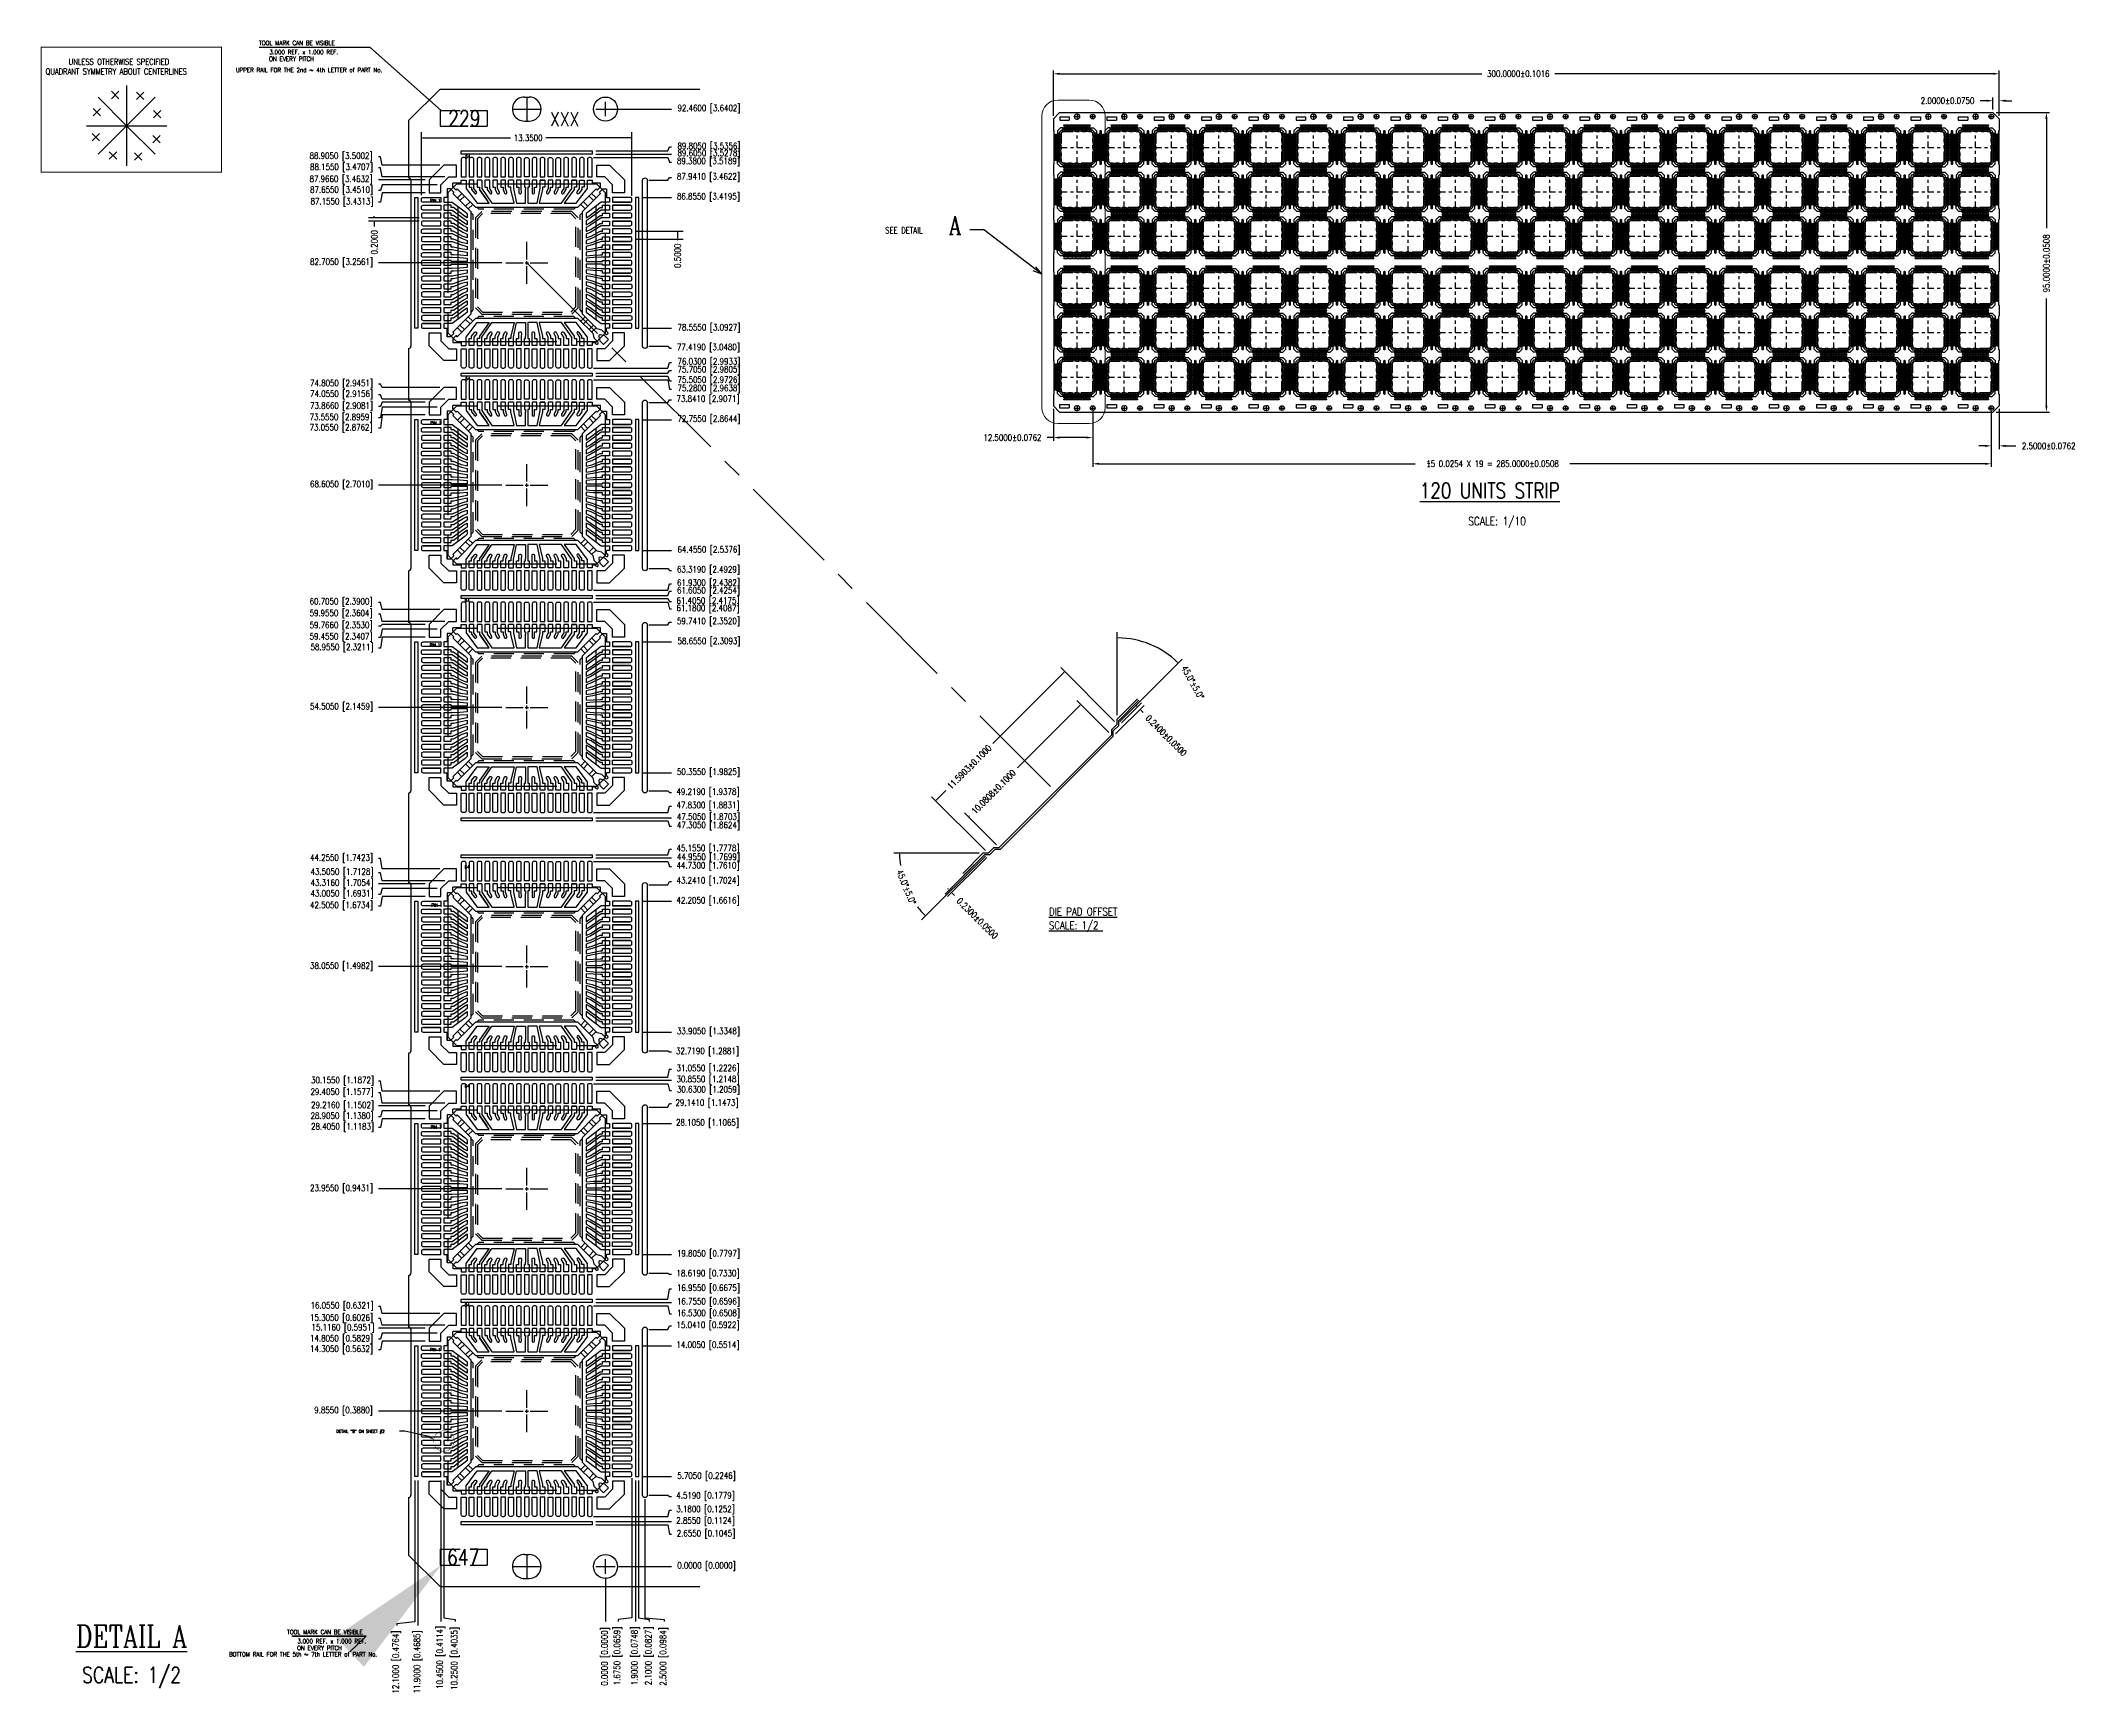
# Model space of a CAD drawing. Extents: x -10 to 54.6, y -33.1 to 19.3.
import ezdxf
from ezdxf import colors
from ezdxf.entities.mleader import LeaderData, LeaderLine
from ezdxf.enums import TextEntityAlignment as Align
from ezdxf.math import Vec2, Vec3

# ---------------------------------------------------------------- set-up
doc = ezdxf.new("R2010")
doc.units = 0
doc.header["$LTSCALE"] = 2.54
for name, pattern in [('CADRA_CENTERLINE', [2.249999, 1.757812, -0.140625, 0.210937, -0.140625]), ('CENTER', [2, 1.25, -0.25, 0.25, -0.25]), ('CENTER2', [1.125, 0.75, -0.125, 0.125, -0.125]), ('HIDDEN', [0.375, 0.25, -0.125]), ('PHANTOM', [2.5, 1.25, -0.25, 0.25, -0.25, 0.25, -0.25])]:
    doc.linetypes.add(name, pattern=pattern)
for name, color, linetype in [('SH-01_CENTER', 2, 'CENTER'), ('SH-01_COIN', 1, 'Continuous'), ('SH-01_DIM', 4, 'Continuous'), ('SH-01_HIDDEN', 6, 'HIDDEN'), ('SH-01_NOTES', 3, 'Continuous'), ('SH-01_OBJECT', 7, 'Continuous'), ('SH-01_PHANTOM', 1, 'PHANTOM'), ('SH-01_PKG', 5, 'PHANTOM')]:
    doc.layers.add(name, color=color, linetype=linetype)
doc.styles.add('COMPLEX', font='COMPLEX', dxfattribs={"width": 0.8})
doc.styles.add('ROMANS', font='romans')
doc.styles.get("Standard").update_dxf_attribs({"font": 'simplex.shx', "width": 0.82})
doc.dimstyles.new('STANDARD X 5', dxfattribs={"dimtxt": 0.36, "dimasz": 0.36, "dimexe": 0.18, "dimexo": 0.12, "dimgap": 0.09, "dimtad": 0, "dimdec": 4, "dimlfac": 0.2, "dimzin": 0, "dimdsep": 46, "dimtxsty": 'Standard', "dimcen": 0.09, "dimadec": 3, "dimazin": 0, "dimtfac": 1, "dimtdec": 4, "dimtofl": 0, "dimtmove": 0, "dimatfit": 3, "dimfxl": 1, "dimtolj": 1, "dimtzin": 0, "dimarcsym": 0})
doc.dimstyles.new('STANDARD X 5$0', dxfattribs={"dimtxt": 0.36, "dimasz": 0.36, "dimexe": 0.18, "dimexo": 0.12, "dimgap": 0.09, "dimtad": 0, "dimdec": 4, "dimlfac": 0.2, "dimzin": 0, "dimdsep": 46, "dimtxsty": 'Standard', "dimcen": 0.09, "dimadec": 3, "dimazin": 0, "dimtfac": 1, "dimtdec": 4, "dimtofl": 0, "dimtmove": 0, "dimatfit": 3, "dimfxl": 1, "dimtolj": 1, "dimtzin": 0, "dimarcsym": 0})

msp = doc.modelspace()

# ---------------------------------------------------------------- texts
at = {"layer": 'SH-01_DIM', "style": 'COMPLEX', "width": 0.8}
for s, p in [('QUADRANT SYMMETRY ABOUT CENTERLINES', (-9.890695, 18.227397)), ('UNLESS OTHERWISE SPECIFIED', (-9.161578, 18.535397))]:
    msp.add_text(s, height=0.1946667, rotation=0, dxfattribs=at).set_placement(p)
at = {"layer": 'SH-01_DIM'}
for s, height, width, p, p2 in [('64', 0.1, 0.96, (3.421077, 15.57982), (3.581077, 15.57982)), ('64', 0.1, 0.96, (3.418849, 8.529157), (3.578849, 8.529157)), ('%%p', 0.2, 0.7483, (33.913528, 5.786494), (34.041808, 5.786494)), ('64', 0.1, 0.96, (3.398849, 1.495424), (3.558849, 1.495424)), ('64', 0.1, 0.96, (3.398849, -6.954576), (3.558849, -6.954576)), ('64', 0.1, 0.96, (3.398849, -13.904576), (3.558849, -13.904576)), ('64', 0.1, 0.96, (3.398849, -20.854576), (3.558849, -20.854576))]:
    msp.add_text(s, height=height, rotation=0, dxfattribs=dict(at, width=width)).set_placement(p, p2, align=Align.FIT)
at = {"layer": 'SH-01_DIM', "char_height": 0.1, "attachment_point": 1, "rotation": 0}
for insert in [(2.300403, 14.279931), (2.315373, 7.228702), (2.290749, 0.184949), (2.348096, -8.070069), (2.327621, -15.1081), (2.301396, -22.165983)]:
    msp.add_mtext_dynamic_manual_height_columns('PIN 1', width=1.15173647, gutter_width=1.25, heights=[0], dxfattribs=dict(at, insert=insert))
at = {"layer": 'SH-01_NOTES', "width": 0.82}
for s, p in [('TOOL MARK CAN BE VISIBLE', (-3.122312, 19.116958)), ('ON EVERY PITCH ', (-2.802182, 18.613971)), ('3.000 REF. x 1.000 REF.', (-2.794582, 18.828204)), ('TOOL MARK CAN BE VISIBLE', (-2.23325, -31.287276)), ('ON EVERY PITCH ', (-1.913121, -31.790263)), ('3.000 REF. x 1.000 REF.', (-1.905521, -31.57603))]:
    msp.add_text(s, height=0.1408, rotation=0, dxfattribs=at).set_placement(p, align=Align.BOTTOM_LEFT)
for s, p in [('UPPER RAIL FOR THE 2nd ~ 4th LETTER of PART No.', (-3.857827, 18.372245)), ('BOTTOM RAIL FOR THE 5th ~ 7th LETTER of PART No.', (-4.074767, -31.880072))]:
    msp.add_text(s, height=0.1408, rotation=0, dxfattribs=at).set_placement(p, align=Align.MIDDLE_LEFT)
at = {"layer": 'SH-01_NOTES', "style": 'COMPLEX', "width": 0.8}
for s, height, p in [('229', 0.5, (2.876015, 16.586578)), ('A', 0.584, (18.753105, 13.15244)), ('%%U120 UNITS STRIP', 0.4866472, (33.695689, 4.788226)), ('SCALE: 1/10', 0.2628, (35.230145, 3.933251)), ('647', 0.5, (2.839665, -29.048422)), ('%%UDETAIL A', 0.7, (-8.926862, -31.655915)), ('SCALE: 1/2', 0.5, (-8.733584, -32.782976))]:
    msp.add_text(s, height=height, rotation=0, dxfattribs=at).set_placement(p)
at = {"layer": 'SH-01_NOTES', "style": 'ROMANS', "width": 0.8}
msp.add_text('SEE DETAIL', height=0.2, rotation=0, dxfattribs=at).set_placement((16.737919, 13.285061), align=Align.MIDDLE_LEFT)
at = {"layer": 'SH-01_NOTES', "width": 0.8}
for s, p in [('%%UDIE PAD OFFSET', (21.932294, -8.448193)), ('%%USCALE: 1/2 ', (21.932294, -8.883116))]:
    msp.add_text(s, height=0.25, rotation=0, dxfattribs=at).set_placement(p)
at = {"layer": 'SH-01_NOTES'}
msp.add_text('DETAIL "B" ON SHEET #2', height=0.09, rotation=0, dxfattribs=at).set_placement((-0.669815, -24.852857))
at = {"layer": 'SH-01_OBJECT', "color": 1, "style": 'COMPLEX', "width": 0.8}
msp.add_text('XXX', height=0.45, rotation=0, dxfattribs=at).set_placement((6.109124, 16.586578))

# ---------------------------------------------------------------- blocks, each defined once
blk = doc.blocks.new('*D0')
at = {"layer": 'Defpoints', "color": 0, "transparency": 16777216}
for p in [(81.611, 58.089), (51.611, 56.657), (81.611, 56.657)]:
    blk.add_point(p, dxfattribs=at)
at = {"layer": 'SH-01_DIM', "color": 0, "lineweight": -2, "transparency": 16777216}
for p, q in [((51.611, 56.757), (51.611, 58.189)), ((51.811, 58.089), (65.2, 58.089)), ((81.411, 58.089), (67.516, 58.089)), ((81.611, 56.757), (81.611, 58.189))]:
    blk.add_line(p, q, dxfattribs=at)
at = {"layer": 'SH-01_DIM', "color": 0, "transparency": 16777216}
for points in [[(51.811, 58.122), (51.811, 58.056), (51.611, 58.089)], [(81.411, 58.122), (81.411, 58.056), (81.611, 58.089)]]:
    blk.add_solid(points, dxfattribs=at)
at = {"layer": 'SH-01_DIM', "color": 0, "transparency": 16777216, "insert": (66.358, 58.089), "char_height": 0.2, "attachment_point": 5}
blk.add_mtext('\\A1;300.0000±0.1016', dxfattribs=at)
blk = doc.blocks.new('*D1')
at = {"layer": 'Defpoints', "color": 0, "transparency": 16777216}
for p in [(81.411, 56.857), (81.411, 47.357), (83.109, 47.357)]:
    blk.add_point(p, dxfattribs=at)
at = {"layer": 'SH-01_DIM', "color": 0, "lineweight": -2, "transparency": 16777216}
for p, q in [((81.511, 56.857), (83.209, 56.857)), ((83.109, 56.657), (83.109, 53.188)), ((83.109, 47.557), (83.109, 50.958)), ((81.511, 47.357), (83.209, 47.357))]:
    blk.add_line(p, q, dxfattribs=at)
at = {"layer": 'SH-01_DIM', "color": 0, "transparency": 16777216}
for points in [[(83.075, 56.657), (83.142, 56.657), (83.109, 56.857)], [(83.075, 47.557), (83.142, 47.557), (83.109, 47.357)]]:
    blk.add_solid(points, dxfattribs=at)
at = {"layer": 'SH-01_DIM', "color": 0, "transparency": 16777216, "insert": (83.109, 52.073), "char_height": 0.2, "attachment_point": 5, "rotation": 90}
blk.add_mtext('\\A1;95.0000±0.0508', dxfattribs=at)
blk = doc.blocks.new('*D2')
at = {"layer": 'Defpoints', "color": 0, "transparency": 16777216}
for p in [(52.861, 47.484), (81.361, 47.484), (81.361, 45.718)]:
    blk.add_point(p, dxfattribs=at)
at = {"layer": 'SH-01_DIM', "color": 0, "lineweight": -2, "transparency": 16777216}
for p, q in [((52.861, 47.384), (52.861, 45.618)), ((81.361, 47.384), (81.361, 45.618)), ((53.061, 45.718), (63.086, 45.718)), ((81.161, 45.718), (67.995, 45.718))]:
    blk.add_line(p, q, dxfattribs=at)
at = {"layer": 'SH-01_DIM', "color": 0, "transparency": 16777216}
for points in [[(53.061, 45.752), (53.061, 45.685), (52.861, 45.718)], [(81.161, 45.752), (81.161, 45.685), (81.361, 45.718)]]:
    blk.add_solid(points, dxfattribs=at)
at = {"layer": 'SH-01_DIM', "color": 0, "transparency": 16777216, "insert": (65.541, 45.718), "char_height": 0.2, "attachment_point": 5}
blk.add_mtext('\\A1;15 0.0254 X 19 = 285.0000±0.0508', dxfattribs=at)
blk = doc.blocks.new('*D3')
at = {"layer": 'Defpoints', "color": 0, "transparency": 16777216}
for p in [(51.611, 47.557), (52.861, 47.484), (51.611, 46.55)]:
    blk.add_point(p, dxfattribs=at)
at = {"layer": 'SH-01_DIM', "color": 0, "lineweight": -2, "transparency": 16777216}
for p, q in [((51.611, 47.457), (51.611, 46.45)), ((52.861, 47.384), (52.861, 46.45)), ((51.611, 46.55), (51.411, 46.55)), ((52.661, 46.55), (51.811, 46.55))]:
    blk.add_line(p, q, dxfattribs=at)
at = {"layer": 'SH-01_DIM', "color": 0, "transparency": 16777216}
for points in [[(51.811, 46.583), (51.811, 46.517), (51.611, 46.55)], [(52.661, 46.583), (52.661, 46.517), (52.861, 46.55)]]:
    blk.add_solid(points, dxfattribs=at)
at = {"layer": 'SH-01_DIM', "color": 0, "transparency": 16777216, "insert": (50.312, 46.55), "char_height": 0.2, "attachment_point": 5}
blk.add_mtext('\\A1;12.5000±0.0762', dxfattribs=at)
blk = doc.blocks.new('*D4')
at = {"layer": 'Defpoints', "color": 0, "transparency": 16777216}
for p in [(81.361, 47.484), (81.611, 47.557), (81.611, 46.286)]:
    blk.add_point(p, dxfattribs=at)
at = {"layer": 'SH-01_DIM', "color": 0, "lineweight": -2, "transparency": 16777216}
for p, q in [((81.361, 47.384), (81.361, 46.186)), ((81.611, 47.457), (81.611, 46.186)), ((81.161, 46.286), (80.961, 46.286)), ((81.811, 46.286), (82.143, 46.286))]:
    blk.add_line(p, q, dxfattribs=at)
at = {"layer": 'SH-01_DIM', "color": 0, "transparency": 16777216}
for points in [[(81.161, 46.319), (81.161, 46.253), (81.361, 46.286)], [(81.811, 46.319), (81.811, 46.253), (81.611, 46.286)]]:
    blk.add_solid(points, dxfattribs=at)
at = {"layer": 'SH-01_DIM', "color": 0, "transparency": 16777216, "insert": (83.18, 46.286), "char_height": 0.2, "attachment_point": 5}
blk.add_mtext('\\A1;2.5000±0.0762', dxfattribs=at)
blk = doc.blocks.new('*D5')
at = {"layer": 'Defpoints', "color": 0, "transparency": 16777216}
for p in [(37.408, 56.97), (39.501, 56.97), (37.408, 10.74)]:
    blk.add_point(p, dxfattribs=at)
at = {"layer": 'SH-01_DIM', "color": 0, "lineweight": -2, "transparency": 16777216}
blk.add_line((37.528, 56.97), (39.501, 56.97), dxfattribs=at)
at = {"layer": 'SH-01_DIM', "color": 0, "transparency": 16777216, "insert": (40.688, 56.97), "char_height": 0.2, "attachment_point": 5}
blk.add_mtext('\\A1;92.4600 [3.6402]', dxfattribs=at)
blk = doc.blocks.new('*D6')
at = {"layer": 'Defpoints', "color": 0, "transparency": 16777216}
for p in [(36.983, 55.642), (39.501, 55.767), (37.408, 10.74)]:
    blk.add_point(p, dxfattribs=at)
at = {"layer": 'SH-01_DIM', "color": 0, "lineweight": -2, "transparency": 16777216}
for p, q in [((37.103, 55.642), (39.381, 55.642)), ((39.381, 55.642), (39.441, 55.767)), ((39.441, 55.767), (39.501, 55.767))]:
    blk.add_line(p, q, dxfattribs=at)
at = {"layer": 'SH-01_DIM', "color": 0, "transparency": 16777216, "insert": (40.688, 55.767), "char_height": 0.2, "attachment_point": 5}
blk.add_mtext('\\A1;89.8050 [3.5356]', dxfattribs=at)
blk = doc.blocks.new('*D7')
at = {"layer": 'Defpoints', "color": 0, "transparency": 16777216}
for p in [(36.983, 55.542), (39.501, 55.542), (37.408, 10.74)]:
    blk.add_point(p, dxfattribs=at)
at = {"layer": 'SH-01_DIM', "color": 0, "lineweight": -2, "transparency": 16777216}
blk.add_line((37.103, 55.542), (39.501, 55.542), dxfattribs=at)
at = {"layer": 'SH-01_DIM', "color": 0, "transparency": 16777216, "insert": (40.688, 55.542), "char_height": 0.2, "attachment_point": 5}
blk.add_mtext('\\A1;89.6050 [3.5278]', dxfattribs=at)
blk = doc.blocks.new('*D8')
at = {"layer": 'Defpoints', "color": 0, "transparency": 16777216}
for p in [(36.908, 55.43), (39.501, 55.289), (37.408, 10.74)]:
    blk.add_point(p, dxfattribs=at)
at = {"layer": 'SH-01_DIM', "color": 0, "lineweight": -2, "transparency": 16777216}
for p, q in [((37.028, 55.43), (39.381, 55.43)), ((39.381, 55.43), (39.441, 55.289)), ((39.441, 55.289), (39.501, 55.289))]:
    blk.add_line(p, q, dxfattribs=at)
at = {"layer": 'SH-01_DIM', "color": 0, "transparency": 16777216, "insert": (40.672, 55.289), "char_height": 0.2, "attachment_point": 5}
blk.add_mtext('\\A1;89.3800 [3.5189]', dxfattribs=at)
blk = doc.blocks.new('*D9')
at = {"layer": 'Defpoints', "color": 0, "transparency": 16777216}
for p in [(38.658, 54.71), (39.501, 54.798), (37.408, 10.74)]:
    blk.add_point(p, dxfattribs=at)
at = {"layer": 'SH-01_DIM', "color": 0, "lineweight": -2, "transparency": 16777216}
for p, q in [((38.778, 54.71), (39.381, 54.71)), ((39.381, 54.71), (39.441, 54.798)), ((39.441, 54.798), (39.501, 54.798))]:
    blk.add_line(p, q, dxfattribs=at)
at = {"layer": 'SH-01_DIM', "color": 0, "transparency": 16777216, "insert": (40.672, 54.798), "char_height": 0.2, "attachment_point": 5}
blk.add_mtext('\\A1;87.9410 [3.4622]', dxfattribs=at)
blk = doc.blocks.new('*D10')
at = {"layer": 'Defpoints', "color": 0, "transparency": 16777216}
for p in [(38.458, 54.167), (39.501, 54.167), (37.408, 10.74)]:
    blk.add_point(p, dxfattribs=at)
at = {"layer": 'SH-01_DIM', "color": 0, "lineweight": -2, "transparency": 16777216}
blk.add_line((38.578, 54.167), (39.501, 54.167), dxfattribs=at)
at = {"layer": 'SH-01_DIM', "color": 0, "transparency": 16777216, "insert": (40.672, 54.167), "char_height": 0.2, "attachment_point": 5}
blk.add_mtext('\\A1;86.8550 [3.4195]', dxfattribs=at)
blk = doc.blocks.new('*D11')
at = {"layer": 'Defpoints', "color": 0, "transparency": 16777216}
for p in [(38.458, 50.017), (39.501, 50.017), (37.408, 10.74)]:
    blk.add_point(p, dxfattribs=at)
at = {"layer": 'SH-01_DIM', "color": 0, "lineweight": -2, "transparency": 16777216}
blk.add_line((38.578, 50.017), (39.501, 50.017), dxfattribs=at)
at = {"layer": 'SH-01_DIM', "color": 0, "transparency": 16777216, "insert": (40.688, 50.017), "char_height": 0.2, "attachment_point": 5}
blk.add_mtext('\\A1;78.5550 [3.0927]', dxfattribs=at)
blk = doc.blocks.new('*D12')
at = {"layer": 'Defpoints', "color": 0, "transparency": 16777216}
for p in [(38.658, 49.449), (39.501, 49.387), (37.408, 10.74)]:
    blk.add_point(p, dxfattribs=at)
at = {"layer": 'SH-01_DIM', "color": 0, "lineweight": -2, "transparency": 16777216}
for p, q in [((38.778, 49.449), (39.381, 49.449)), ((39.381, 49.449), (39.441, 49.387)), ((39.441, 49.387), (39.501, 49.387))]:
    blk.add_line(p, q, dxfattribs=at)
at = {"layer": 'SH-01_DIM', "color": 0, "transparency": 16777216, "insert": (40.672, 49.387), "char_height": 0.2, "attachment_point": 5}
blk.add_mtext('\\A1;77.4190 [3.0480]', dxfattribs=at)
blk = doc.blocks.new('*D13')
at = {"layer": 'Defpoints', "color": 0, "transparency": 16777216}
for p in [(36.908, 48.755), (39.501, 48.93), (37.408, 10.74)]:
    blk.add_point(p, dxfattribs=at)
at = {"layer": 'SH-01_DIM', "color": 0, "lineweight": -2, "transparency": 16777216}
for p, q in [((37.028, 48.755), (39.381, 48.755)), ((39.381, 48.755), (39.441, 48.93)), ((39.441, 48.93), (39.501, 48.93))]:
    blk.add_line(p, q, dxfattribs=at)
at = {"layer": 'SH-01_DIM', "color": 0, "transparency": 16777216, "insert": (40.688, 48.93), "char_height": 0.2, "attachment_point": 5}
blk.add_mtext('\\A1;76.0300 [2.9933]', dxfattribs=at)
blk = doc.blocks.new('*D14')
at = {"layer": 'Defpoints', "color": 0, "transparency": 16777216}
for p in [(36.983, 48.592), (39.501, 48.68), (37.408, 10.74)]:
    blk.add_point(p, dxfattribs=at)
at = {"layer": 'SH-01_DIM', "color": 0, "lineweight": -2, "transparency": 16777216}
for p, q in [((37.103, 48.592), (39.381, 48.592)), ((39.381, 48.592), (39.441, 48.68)), ((39.441, 48.68), (39.501, 48.68))]:
    blk.add_line(p, q, dxfattribs=at)
at = {"layer": 'SH-01_DIM', "color": 0, "transparency": 16777216, "insert": (40.688, 48.68), "char_height": 0.2, "attachment_point": 5}
blk.add_mtext('\\A1;75.7050 [2.9805]', dxfattribs=at)
blk = doc.blocks.new('*D15')
at = {"layer": 'Defpoints', "color": 0, "transparency": 16777216}
for p in [(36.983, 48.492), (39.501, 48.352), (37.408, 10.74)]:
    blk.add_point(p, dxfattribs=at)
at = {"layer": 'SH-01_DIM', "color": 0, "lineweight": -2, "transparency": 16777216}
for p, q in [((37.103, 48.492), (39.381, 48.492)), ((39.381, 48.492), (39.441, 48.352)), ((39.441, 48.352), (39.501, 48.352))]:
    blk.add_line(p, q, dxfattribs=at)
at = {"layer": 'SH-01_DIM', "color": 0, "transparency": 16777216, "insert": (40.688, 48.352), "char_height": 0.2, "attachment_point": 5}
blk.add_mtext('\\A1;75.5050 [2.9726]', dxfattribs=at)
blk = doc.blocks.new('*D16')
at = {"layer": 'Defpoints', "color": 0, "transparency": 16777216}
for p in [(36.908, 48.38), (39.501, 48.086), (37.408, 10.74)]:
    blk.add_point(p, dxfattribs=at)
at = {"layer": 'SH-01_DIM', "color": 0, "lineweight": -2, "transparency": 16777216}
for p, q in [((37.028, 48.38), (39.381, 48.38)), ((39.381, 48.38), (39.441, 48.086)), ((39.441, 48.086), (39.501, 48.086))]:
    blk.add_line(p, q, dxfattribs=at)
at = {"layer": 'SH-01_DIM', "color": 0, "transparency": 16777216, "insert": (40.688, 48.086), "char_height": 0.2, "attachment_point": 5}
blk.add_mtext('\\A1;75.2800 [2.9638]', dxfattribs=at)
blk = doc.blocks.new('*D17')
at = {"layer": 'Defpoints', "color": 0, "transparency": 16777216}
for p in [(38.658, 47.66), (39.501, 47.748), (37.408, 10.74)]:
    blk.add_point(p, dxfattribs=at)
at = {"layer": 'SH-01_DIM', "color": 0, "lineweight": -2, "transparency": 16777216}
for p, q in [((38.778, 47.66), (39.381, 47.66)), ((39.381, 47.66), (39.441, 47.748)), ((39.441, 47.748), (39.501, 47.748))]:
    blk.add_line(p, q, dxfattribs=at)
at = {"layer": 'SH-01_DIM', "color": 0, "transparency": 16777216, "insert": (40.657, 47.748), "char_height": 0.2, "attachment_point": 5}
blk.add_mtext('\\A1;73.8410 [2.9071]', dxfattribs=at)
blk = doc.blocks.new('*D18')
at = {"layer": 'Defpoints', "color": 0, "transparency": 16777216}
for p in [(38.458, 47.117), (39.501, 47.117), (37.408, 10.74)]:
    blk.add_point(p, dxfattribs=at)
at = {"layer": 'SH-01_DIM', "color": 0, "lineweight": -2, "transparency": 16777216}
blk.add_line((38.578, 47.117), (39.501, 47.117), dxfattribs=at)
at = {"layer": 'SH-01_DIM', "color": 0, "transparency": 16777216, "insert": (40.688, 47.117), "char_height": 0.2, "attachment_point": 5}
blk.add_mtext('\\A1;72.7550 [2.8644]', dxfattribs=at)
blk = doc.blocks.new('*D19')
at = {"layer": 'Defpoints', "color": 0, "transparency": 16777216}
for p in [(38.458, 42.967), (39.501, 42.967), (37.408, 10.74)]:
    blk.add_point(p, dxfattribs=at)
at = {"layer": 'SH-01_DIM', "color": 0, "lineweight": -2, "transparency": 16777216}
blk.add_line((38.578, 42.967), (39.501, 42.967), dxfattribs=at)
at = {"layer": 'SH-01_DIM', "color": 0, "transparency": 16777216, "insert": (40.688, 42.967), "char_height": 0.2, "attachment_point": 5}
blk.add_mtext('\\A1;64.4550 [2.5376]', dxfattribs=at)
blk = doc.blocks.new('*D20')
at = {"layer": 'Defpoints', "color": 0, "transparency": 16777216}
for p in [(38.658, 42.399), (39.501, 42.337), (37.408, 10.74)]:
    blk.add_point(p, dxfattribs=at)
at = {"layer": 'SH-01_DIM', "color": 0, "lineweight": -2, "transparency": 16777216}
for p, q in [((38.778, 42.399), (39.381, 42.399)), ((39.381, 42.399), (39.441, 42.337)), ((39.441, 42.337), (39.501, 42.337))]:
    blk.add_line(p, q, dxfattribs=at)
at = {"layer": 'SH-01_DIM', "color": 0, "transparency": 16777216, "insert": (40.672, 42.337), "char_height": 0.2, "attachment_point": 5}
blk.add_mtext('\\A1;63.3190 [2.4929]', dxfattribs=at)
blk = doc.blocks.new('*D21')
at = {"layer": 'Defpoints', "color": 0, "transparency": 16777216}
for p in [(36.908, 41.705), (39.501, 41.914), (37.408, 10.74)]:
    blk.add_point(p, dxfattribs=at)
at = {"layer": 'SH-01_DIM', "color": 0, "lineweight": -2, "transparency": 16777216}
for p, q in [((37.028, 41.705), (39.381, 41.705)), ((39.381, 41.705), (39.441, 41.914)), ((39.441, 41.914), (39.501, 41.914))]:
    blk.add_line(p, q, dxfattribs=at)
at = {"layer": 'SH-01_DIM', "color": 0, "transparency": 16777216, "insert": (40.672, 41.914), "char_height": 0.2, "attachment_point": 5}
blk.add_mtext('\\A1;61.9300 [2.4382]', dxfattribs=at)
blk = doc.blocks.new('*D22')
at = {"layer": 'Defpoints', "color": 0, "transparency": 16777216}
for p in [(36.983, 41.542), (39.501, 41.673), (37.408, 10.74)]:
    blk.add_point(p, dxfattribs=at)
at = {"layer": 'SH-01_DIM', "color": 0, "lineweight": -2, "transparency": 16777216}
for p, q in [((37.103, 41.542), (39.381, 41.542)), ((39.381, 41.542), (39.441, 41.673)), ((39.441, 41.673), (39.501, 41.673))]:
    blk.add_line(p, q, dxfattribs=at)
at = {"layer": 'SH-01_DIM', "color": 0, "transparency": 16777216, "insert": (40.672, 41.673), "char_height": 0.2, "attachment_point": 5}
blk.add_mtext('\\A1;61.6050 [2.4254]', dxfattribs=at)
blk = doc.blocks.new('*D23')
at = {"layer": 'Defpoints', "color": 0, "transparency": 16777216}
for p in [(36.983, 41.442), (39.501, 41.347), (37.408, 10.74)]:
    blk.add_point(p, dxfattribs=at)
at = {"layer": 'SH-01_DIM', "color": 0, "lineweight": -2, "transparency": 16777216}
for p, q in [((37.103, 41.442), (39.381, 41.442)), ((39.381, 41.442), (39.441, 41.347)), ((39.441, 41.347), (39.501, 41.347))]:
    blk.add_line(p, q, dxfattribs=at)
at = {"layer": 'SH-01_DIM', "color": 0, "transparency": 16777216, "insert": (40.657, 41.347), "char_height": 0.2, "attachment_point": 5}
blk.add_mtext('\\A1;61.4050 [2.4175]', dxfattribs=at)
blk = doc.blocks.new('*D24')
at = {"layer": 'Defpoints', "color": 0, "transparency": 16777216}
for p in [(36.908, 41.33), (39.501, 41.112), (37.408, 10.74)]:
    blk.add_point(p, dxfattribs=at)
at = {"layer": 'SH-01_DIM', "color": 0, "lineweight": -2, "transparency": 16777216}
for p, q in [((37.028, 41.33), (39.381, 41.33)), ((39.381, 41.33), (39.441, 41.112)), ((39.441, 41.112), (39.501, 41.112))]:
    blk.add_line(p, q, dxfattribs=at)
at = {"layer": 'SH-01_DIM', "color": 0, "transparency": 16777216, "insert": (40.657, 41.112), "char_height": 0.2, "attachment_point": 5}
blk.add_mtext('\\A1;61.1800 [2.4087]', dxfattribs=at)
blk = doc.blocks.new('*D25')
at = {"layer": 'Defpoints', "color": 0, "transparency": 16777216}
for p in [(38.658, 40.61), (39.501, 40.698), (37.408, 10.74)]:
    blk.add_point(p, dxfattribs=at)
at = {"layer": 'SH-01_DIM', "color": 0, "lineweight": -2, "transparency": 16777216}
for p, q in [((38.778, 40.61), (39.381, 40.61)), ((39.381, 40.61), (39.441, 40.698)), ((39.441, 40.698), (39.501, 40.698))]:
    blk.add_line(p, q, dxfattribs=at)
at = {"layer": 'SH-01_DIM', "color": 0, "transparency": 16777216, "insert": (40.672, 40.698), "char_height": 0.2, "attachment_point": 5}
blk.add_mtext('\\A1;59.7410 [2.3520]', dxfattribs=at)
blk = doc.blocks.new('*D26')
at = {"layer": 'Defpoints', "color": 0, "transparency": 16777216}
for p in [(38.458, 40.067), (39.501, 40.067), (37.408, 10.74)]:
    blk.add_point(p, dxfattribs=at)
at = {"layer": 'SH-01_DIM', "color": 0, "lineweight": -2, "transparency": 16777216}
blk.add_line((38.578, 40.067), (39.501, 40.067), dxfattribs=at)
at = {"layer": 'SH-01_DIM', "color": 0, "transparency": 16777216, "insert": (40.688, 40.067), "char_height": 0.2, "attachment_point": 5}
blk.add_mtext('\\A1;58.6550 [2.3093]', dxfattribs=at)
blk = doc.blocks.new('*D27')
at = {"layer": 'Defpoints', "color": 0, "transparency": 16777216}
for p in [(38.458, 35.917), (39.501, 35.917), (37.408, 10.74)]:
    blk.add_point(p, dxfattribs=at)
at = {"layer": 'SH-01_DIM', "color": 0, "lineweight": -2, "transparency": 16777216}
blk.add_line((38.578, 35.917), (39.501, 35.917), dxfattribs=at)
at = {"layer": 'SH-01_DIM', "color": 0, "transparency": 16777216, "insert": (40.672, 35.917), "char_height": 0.2, "attachment_point": 5}
blk.add_mtext('\\A1;50.3550 [1.9825]', dxfattribs=at)
blk = doc.blocks.new('*D28')
at = {"layer": 'Defpoints', "color": 0, "transparency": 16777216}
for p in [(38.658, 35.349), (39.501, 35.287), (37.408, 10.74)]:
    blk.add_point(p, dxfattribs=at)
at = {"layer": 'SH-01_DIM', "color": 0, "lineweight": -2, "transparency": 16777216}
for p, q in [((38.778, 35.349), (39.381, 35.349)), ((39.381, 35.349), (39.441, 35.287)), ((39.441, 35.287), (39.501, 35.287))]:
    blk.add_line(p, q, dxfattribs=at)
at = {"layer": 'SH-01_DIM', "color": 0, "transparency": 16777216, "insert": (40.657, 35.287), "char_height": 0.2, "attachment_point": 5}
blk.add_mtext('\\A1;49.2190 [1.9378]', dxfattribs=at)
blk = doc.blocks.new('*D29')
at = {"layer": 'Defpoints', "color": 0, "transparency": 16777216}
for p in [(36.908, 34.655), (39.501, 34.857), (37.408, 10.74)]:
    blk.add_point(p, dxfattribs=at)
at = {"layer": 'SH-01_DIM', "color": 0, "lineweight": -2, "transparency": 16777216}
for p, q in [((37.028, 34.655), (39.381, 34.655)), ((39.381, 34.655), (39.441, 34.857)), ((39.441, 34.857), (39.501, 34.857))]:
    blk.add_line(p, q, dxfattribs=at)
at = {"layer": 'SH-01_DIM', "color": 0, "transparency": 16777216, "insert": (40.657, 34.857), "char_height": 0.2, "attachment_point": 5}
blk.add_mtext('\\A1;47.8300 [1.8831]', dxfattribs=at)
blk = doc.blocks.new('*D30')
at = {"layer": 'Defpoints', "color": 0, "transparency": 16777216}
for p in [(36.983, 34.492), (39.501, 34.492), (37.408, 10.74)]:
    blk.add_point(p, dxfattribs=at)
at = {"layer": 'SH-01_DIM', "color": 0, "lineweight": -2, "transparency": 16777216}
blk.add_line((37.103, 34.492), (39.501, 34.492), dxfattribs=at)
at = {"layer": 'SH-01_DIM', "color": 0, "transparency": 16777216, "insert": (40.672, 34.492), "char_height": 0.2, "attachment_point": 5}
blk.add_mtext('\\A1;47.5050 [1.8703]', dxfattribs=at)
blk = doc.blocks.new('*D31')
at = {"layer": 'Defpoints', "color": 0, "transparency": 16777216}
for p in [(36.983, 34.392), (39.501, 34.227), (37.408, 10.74)]:
    blk.add_point(p, dxfattribs=at)
at = {"layer": 'SH-01_DIM', "color": 0, "lineweight": -2, "transparency": 16777216}
for p, q in [((37.103, 34.392), (39.381, 34.392)), ((39.381, 34.392), (39.441, 34.227)), ((39.441, 34.227), (39.501, 34.227))]:
    blk.add_line(p, q, dxfattribs=at)
at = {"layer": 'SH-01_DIM', "color": 0, "transparency": 16777216, "insert": (40.672, 34.227), "char_height": 0.2, "attachment_point": 5}
blk.add_mtext('\\A1;47.3050 [1.8624]', dxfattribs=at)
blk = doc.blocks.new('*D32')
at = {"layer": 'Defpoints', "color": 0, "transparency": 16777216}
for p in [(36.983, 33.317), (39.501, 33.496), (37.408, 10.74)]:
    blk.add_point(p, dxfattribs=at)
at = {"layer": 'SH-01_DIM', "color": 0, "lineweight": -2, "transparency": 16777216}
for p, q in [((37.103, 33.317), (39.381, 33.317)), ((39.381, 33.317), (39.441, 33.496)), ((39.441, 33.496), (39.501, 33.496))]:
    blk.add_line(p, q, dxfattribs=at)
at = {"layer": 'SH-01_DIM', "color": 0, "transparency": 16777216, "insert": (40.657, 33.496), "char_height": 0.2, "attachment_point": 5}
blk.add_mtext('\\A1;45.1550 [1.7778]', dxfattribs=at)
blk = doc.blocks.new('*D33')
at = {"layer": 'Defpoints', "color": 0, "transparency": 16777216}
for p in [(36.983, 33.217), (39.501, 33.218), (37.408, 10.74)]:
    blk.add_point(p, dxfattribs=at)
at = {"layer": 'SH-01_DIM', "color": 0, "lineweight": -2, "transparency": 16777216}
for p, q in [((37.103, 33.217), (39.381, 33.217)), ((39.381, 33.217), (39.441, 33.218)), ((39.441, 33.218), (39.501, 33.218))]:
    blk.add_line(p, q, dxfattribs=at)
at = {"layer": 'SH-01_DIM', "color": 0, "transparency": 16777216, "insert": (40.672, 33.218), "char_height": 0.2, "attachment_point": 5}
blk.add_mtext('\\A1;44.9550 [1.7699]', dxfattribs=at)
blk = doc.blocks.new('*D34')
at = {"layer": 'Defpoints', "color": 0, "transparency": 16777216}
for p in [(36.908, 33.105), (39.501, 32.949), (37.408, 10.74)]:
    blk.add_point(p, dxfattribs=at)
at = {"layer": 'SH-01_DIM', "color": 0, "lineweight": -2, "transparency": 16777216}
for p, q in [((37.028, 33.105), (39.381, 33.105)), ((39.381, 33.105), (39.441, 32.949)), ((39.441, 32.949), (39.501, 32.949))]:
    blk.add_line(p, q, dxfattribs=at)
at = {"layer": 'SH-01_DIM', "color": 0, "transparency": 16777216, "insert": (40.657, 32.949), "char_height": 0.2, "attachment_point": 5}
blk.add_mtext('\\A1;44.7300 [1.7610]', dxfattribs=at)
blk = doc.blocks.new('*D35')
at = {"layer": 'Defpoints', "color": 0, "transparency": 16777216}
for p in [(38.658, 32.36), (39.501, 32.473), (37.408, 10.74)]:
    blk.add_point(p, dxfattribs=at)
at = {"layer": 'SH-01_DIM', "color": 0, "lineweight": -2, "transparency": 16777216}
for p, q in [((38.778, 32.36), (39.381, 32.36)), ((39.381, 32.36), (39.441, 32.473)), ((39.441, 32.473), (39.501, 32.473))]:
    blk.add_line(p, q, dxfattribs=at)
at = {"layer": 'SH-01_DIM', "color": 0, "transparency": 16777216, "insert": (40.657, 32.473), "char_height": 0.2, "attachment_point": 5}
blk.add_mtext('\\A1;43.2410 [1.7024]', dxfattribs=at)
blk = doc.blocks.new('*D36')
at = {"layer": 'Defpoints', "color": 0, "transparency": 16777216}
for p in [(38.458, 31.842), (39.501, 31.842), (37.408, 10.74)]:
    blk.add_point(p, dxfattribs=at)
at = {"layer": 'SH-01_DIM', "color": 0, "lineweight": -2, "transparency": 16777216}
blk.add_line((38.578, 31.842), (39.501, 31.842), dxfattribs=at)
at = {"layer": 'SH-01_DIM', "color": 0, "transparency": 16777216, "insert": (40.657, 31.842), "char_height": 0.2, "attachment_point": 5}
blk.add_mtext('\\A1;42.2050 [1.6616]', dxfattribs=at)
blk = doc.blocks.new('*D37')
at = {"layer": 'Defpoints', "color": 0, "transparency": 16777216}
for p in [(38.458, 27.692), (39.501, 27.692), (37.408, 10.74)]:
    blk.add_point(p, dxfattribs=at)
at = {"layer": 'SH-01_DIM', "color": 0, "lineweight": -2, "transparency": 16777216}
blk.add_line((38.578, 27.692), (39.501, 27.692), dxfattribs=at)
at = {"layer": 'SH-01_DIM', "color": 0, "transparency": 16777216, "insert": (40.672, 27.692), "char_height": 0.2, "attachment_point": 5}
blk.add_mtext('\\A1;33.9050 [1.3348]', dxfattribs=at)
blk = doc.blocks.new('*D38')
at = {"layer": 'Defpoints', "color": 0, "transparency": 16777216}
for p in [(38.658, 27.099), (39.501, 27.062), (37.408, 10.74)]:
    blk.add_point(p, dxfattribs=at)
at = {"layer": 'SH-01_DIM', "color": 0, "lineweight": -2, "transparency": 16777216}
for p, q in [((38.778, 27.099), (39.381, 27.099)), ((39.381, 27.099), (39.441, 27.062)), ((39.441, 27.062), (39.501, 27.062))]:
    blk.add_line(p, q, dxfattribs=at)
at = {"layer": 'SH-01_DIM', "color": 0, "transparency": 16777216, "insert": (40.641, 27.062), "char_height": 0.2, "attachment_point": 5}
blk.add_mtext('\\A1;32.7190 [1.2881]', dxfattribs=at)
blk = doc.blocks.new('*D39')
at = {"layer": 'Defpoints', "color": 0, "transparency": 16777216}
for p in [(39.501, 26.52), (36.983, 26.267), (37.408, 10.74)]:
    blk.add_point(p, dxfattribs=at)
at = {"layer": 'SH-01_DIM', "color": 0, "lineweight": -2, "transparency": 16777216}
for p, q in [((39.381, 26.267), (39.441, 26.52)), ((39.441, 26.52), (39.501, 26.52)), ((37.103, 26.267), (39.381, 26.267))]:
    blk.add_line(p, q, dxfattribs=at)
at = {"layer": 'SH-01_DIM', "color": 0, "transparency": 16777216, "insert": (40.657, 26.52), "char_height": 0.2, "attachment_point": 5}
blk.add_mtext('\\A1;31.0550 [1.2226]', dxfattribs=at)
blk = doc.blocks.new('*D40')
at = {"layer": 'Defpoints', "color": 0, "transparency": 16777216}
for p in [(36.983, 26.167), (39.501, 26.167), (37.408, 10.74)]:
    blk.add_point(p, dxfattribs=at)
at = {"layer": 'SH-01_DIM', "color": 0, "lineweight": -2, "transparency": 16777216}
blk.add_line((37.103, 26.167), (39.501, 26.167), dxfattribs=at)
at = {"layer": 'SH-01_DIM', "color": 0, "transparency": 16777216, "insert": (40.657, 26.167), "char_height": 0.2, "attachment_point": 5}
blk.add_mtext('\\A1;30.8550 [1.2148]', dxfattribs=at)
blk = doc.blocks.new('*D41')
at = {"layer": 'Defpoints', "color": 0, "transparency": 16777216}
for p in [(36.908, 26.055), (39.501, 25.841), (37.408, 10.74)]:
    blk.add_point(p, dxfattribs=at)
at = {"layer": 'SH-01_DIM', "color": 0, "lineweight": -2, "transparency": 16777216}
for p, q in [((37.028, 26.055), (39.381, 26.055)), ((39.381, 26.055), (39.441, 25.841)), ((39.441, 25.841), (39.501, 25.841))]:
    blk.add_line(p, q, dxfattribs=at)
at = {"layer": 'SH-01_DIM', "color": 0, "transparency": 16777216, "insert": (40.672, 25.841), "char_height": 0.2, "attachment_point": 5}
blk.add_mtext('\\A1;30.6300 [1.2059]', dxfattribs=at)
blk = doc.blocks.new('*D42')
at = {"layer": 'Defpoints', "color": 0, "transparency": 16777216}
for p in [(38.658, 25.31), (39.501, 25.423), (37.408, 10.74)]:
    blk.add_point(p, dxfattribs=at)
at = {"layer": 'SH-01_DIM', "color": 0, "lineweight": -2, "transparency": 16777216}
for p, q in [((38.778, 25.31), (39.381, 25.31)), ((39.381, 25.31), (39.441, 25.423)), ((39.441, 25.423), (39.501, 25.423))]:
    blk.add_line(p, q, dxfattribs=at)
at = {"layer": 'SH-01_DIM', "color": 0, "transparency": 16777216, "insert": (40.625, 25.423), "char_height": 0.2, "attachment_point": 5}
blk.add_mtext('\\A1;29.1410 [1.1473]', dxfattribs=at)
blk = doc.blocks.new('*D43')
at = {"layer": 'Defpoints', "color": 0, "transparency": 16777216}
for p in [(38.458, 24.792), (39.501, 24.792), (37.408, 10.74)]:
    blk.add_point(p, dxfattribs=at)
at = {"layer": 'SH-01_DIM', "color": 0, "lineweight": -2, "transparency": 16777216}
blk.add_line((38.578, 24.792), (39.501, 24.792), dxfattribs=at)
at = {"layer": 'SH-01_DIM', "color": 0, "transparency": 16777216, "insert": (40.641, 24.792), "char_height": 0.2, "attachment_point": 5}
blk.add_mtext('\\A1;28.1050 [1.1065]', dxfattribs=at)
blk = doc.blocks.new('*D44')
at = {"layer": 'Defpoints', "color": 0, "transparency": 16777216}
for p in [(38.458, 20.642), (39.501, 20.642), (37.408, 10.74)]:
    blk.add_point(p, dxfattribs=at)
at = {"layer": 'SH-01_DIM', "color": 0, "lineweight": -2, "transparency": 16777216}
blk.add_line((38.578, 20.642), (39.501, 20.642), dxfattribs=at)
at = {"layer": 'SH-01_DIM', "color": 0, "transparency": 16777216, "insert": (40.672, 20.642), "char_height": 0.2, "attachment_point": 5}
blk.add_mtext('\\A1;19.8050 [0.7797]', dxfattribs=at)
blk = doc.blocks.new('*D45')
at = {"layer": 'Defpoints', "color": 0, "transparency": 16777216}
for p in [(38.658, 20.049), (39.501, 20.012), (37.408, 10.74)]:
    blk.add_point(p, dxfattribs=at)
at = {"layer": 'SH-01_DIM', "color": 0, "lineweight": -2, "transparency": 16777216}
for p, q in [((38.778, 20.049), (39.381, 20.049)), ((39.381, 20.049), (39.441, 20.012)), ((39.441, 20.012), (39.501, 20.012))]:
    blk.add_line(p, q, dxfattribs=at)
at = {"layer": 'SH-01_DIM', "color": 0, "transparency": 16777216, "insert": (40.657, 20.012), "char_height": 0.2, "attachment_point": 5}
blk.add_mtext('\\A1;18.6190 [0.7330]', dxfattribs=at)
blk = doc.blocks.new('*D46')
at = {"layer": 'Defpoints', "color": 0, "transparency": 16777216}
for p in [(39.501, 19.548), (36.983, 19.217), (37.408, 10.74)]:
    blk.add_point(p, dxfattribs=at)
at = {"layer": 'SH-01_DIM', "color": 0, "lineweight": -2, "transparency": 16777216}
for p, q in [((39.381, 19.217), (39.441, 19.548)), ((39.441, 19.548), (39.501, 19.548)), ((37.103, 19.217), (39.381, 19.217))]:
    blk.add_line(p, q, dxfattribs=at)
at = {"layer": 'SH-01_DIM', "color": 0, "transparency": 16777216, "insert": (40.672, 19.548), "char_height": 0.2, "attachment_point": 5}
blk.add_mtext('\\A1;16.9550 [0.6675]', dxfattribs=at)
blk = doc.blocks.new('*D47')
at = {"layer": 'Defpoints', "color": 0, "transparency": 16777216}
for p in [(36.983, 19.117), (39.501, 19.117), (37.408, 10.74)]:
    blk.add_point(p, dxfattribs=at)
at = {"layer": 'SH-01_DIM', "color": 0, "lineweight": -2, "transparency": 16777216}
blk.add_line((37.103, 19.117), (39.501, 19.117), dxfattribs=at)
at = {"layer": 'SH-01_DIM', "color": 0, "transparency": 16777216, "insert": (40.672, 19.117), "char_height": 0.2, "attachment_point": 5}
blk.add_mtext('\\A1;16.7550 [0.6596]', dxfattribs=at)
blk = doc.blocks.new('*D48')
at = {"layer": 'Defpoints', "color": 0, "transparency": 16777216}
for p in [(36.908, 19.005), (39.501, 18.75), (37.408, 10.74)]:
    blk.add_point(p, dxfattribs=at)
at = {"layer": 'SH-01_DIM', "color": 0, "lineweight": -2, "transparency": 16777216}
for p, q in [((37.028, 19.005), (39.381, 19.005)), ((39.381, 19.005), (39.441, 18.75)), ((39.441, 18.75), (39.501, 18.75))]:
    blk.add_line(p, q, dxfattribs=at)
at = {"layer": 'SH-01_DIM', "color": 0, "transparency": 16777216, "insert": (40.672, 18.75), "char_height": 0.2, "attachment_point": 5}
blk.add_mtext('\\A1;16.5300 [0.6508]', dxfattribs=at)
blk = doc.blocks.new('*D49')
at = {"layer": 'Defpoints', "color": 0, "transparency": 16777216}
for p in [(38.458, 17.742), (39.501, 17.742), (37.408, 10.74)]:
    blk.add_point(p, dxfattribs=at)
at = {"layer": 'SH-01_DIM', "color": 0, "lineweight": -2, "transparency": 16777216}
blk.add_line((38.578, 17.742), (39.501, 17.742), dxfattribs=at)
at = {"layer": 'SH-01_DIM', "color": 0, "transparency": 16777216, "insert": (40.657, 17.742), "char_height": 0.2, "attachment_point": 5}
blk.add_mtext('\\A1;14.0050 [0.5514]', dxfattribs=at)
blk = doc.blocks.new('*D50')
at = {"layer": 'Defpoints', "color": 0, "transparency": 16777216}
for p in [(38.658, 18.26), (39.501, 18.373), (37.408, 10.74)]:
    blk.add_point(p, dxfattribs=at)
at = {"layer": 'SH-01_DIM', "color": 0, "lineweight": -2, "transparency": 16777216}
for p, q in [((38.778, 18.26), (39.381, 18.26)), ((39.381, 18.26), (39.441, 18.373)), ((39.441, 18.373), (39.501, 18.373))]:
    blk.add_line(p, q, dxfattribs=at)
at = {"layer": 'SH-01_DIM', "color": 0, "transparency": 16777216, "insert": (40.657, 18.373), "char_height": 0.2, "attachment_point": 5}
blk.add_mtext('\\A1;15.0410 [0.5922]', dxfattribs=at)
blk = doc.blocks.new('*D51')
at = {"layer": 'Defpoints', "color": 0, "transparency": 16777216}
for p in [(38.658, 12.999), (39.501, 12.962), (37.408, 10.74)]:
    blk.add_point(p, dxfattribs=at)
at = {"layer": 'SH-01_DIM', "color": 0, "lineweight": -2, "transparency": 16777216}
for p, q in [((38.778, 12.999), (39.381, 12.999)), ((39.381, 12.999), (39.441, 12.962)), ((39.441, 12.962), (39.501, 12.962))]:
    blk.add_line(p, q, dxfattribs=at)
at = {"layer": 'SH-01_DIM', "color": 0, "transparency": 16777216, "insert": (40.579, 12.962), "char_height": 0.2, "attachment_point": 5}
blk.add_mtext('\\A1;4.5190 [0.1779]', dxfattribs=at)
blk = doc.blocks.new('*D52')
at = {"layer": 'Defpoints', "color": 0, "transparency": 16777216}
for p in [(38.458, 13.592), (39.501, 13.593), (37.408, 10.74)]:
    blk.add_point(p, dxfattribs=at)
at = {"layer": 'SH-01_DIM', "color": 0, "lineweight": -2, "transparency": 16777216}
for p, q in [((38.578, 13.592), (39.381, 13.592)), ((39.381, 13.592), (39.441, 13.593)), ((39.441, 13.593), (39.501, 13.593))]:
    blk.add_line(p, q, dxfattribs=at)
at = {"layer": 'SH-01_DIM', "color": 0, "transparency": 16777216, "insert": (40.61, 13.593), "char_height": 0.2, "attachment_point": 5}
blk.add_mtext('\\A1;5.7050 [0.2246]', dxfattribs=at)
blk = doc.blocks.new('*D53')
at = {"layer": 'Defpoints', "color": 0, "transparency": 16777216}
for p in [(36.908, 12.33), (39.501, 12.531), (37.408, 10.74)]:
    blk.add_point(p, dxfattribs=at)
at = {"layer": 'SH-01_DIM', "color": 0, "lineweight": -2, "transparency": 16777216}
for p, q in [((37.028, 12.33), (39.381, 12.33)), ((39.381, 12.33), (39.441, 12.531)), ((39.441, 12.531), (39.501, 12.531))]:
    blk.add_line(p, q, dxfattribs=at)
at = {"layer": 'SH-01_DIM', "color": 0, "transparency": 16777216, "insert": (40.579, 12.531), "char_height": 0.2, "attachment_point": 5}
blk.add_mtext('\\A1;3.1800 [0.1252]', dxfattribs=at)
blk = doc.blocks.new('*D54')
at = {"layer": 'Defpoints', "color": 0, "transparency": 16777216}
for p in [(36.983, 12.167), (39.501, 12.167), (37.408, 10.74)]:
    blk.add_point(p, dxfattribs=at)
at = {"layer": 'SH-01_DIM', "color": 0, "lineweight": -2, "transparency": 16777216}
blk.add_line((37.103, 12.167), (39.501, 12.167), dxfattribs=at)
at = {"layer": 'SH-01_DIM', "color": 0, "transparency": 16777216, "insert": (40.579, 12.167), "char_height": 0.2, "attachment_point": 5}
blk.add_mtext('\\A1;2.8550 [0.1124]', dxfattribs=at)
blk = doc.blocks.new('*D55')
at = {"layer": 'Defpoints', "color": 0, "transparency": 16777216}
for p in [(36.983, 12.067), (39.501, 11.764), (37.408, 10.74)]:
    blk.add_point(p, dxfattribs=at)
at = {"layer": 'SH-01_DIM', "color": 0, "lineweight": -2, "transparency": 16777216}
for p, q in [((37.103, 12.067), (39.381, 12.067)), ((39.381, 12.067), (39.441, 11.764)), ((39.441, 11.764), (39.501, 11.764))]:
    blk.add_line(p, q, dxfattribs=at)
at = {"layer": 'SH-01_DIM', "color": 0, "transparency": 16777216, "insert": (40.594, 11.764), "char_height": 0.2, "attachment_point": 5}
blk.add_mtext('\\A1;2.6550 [0.1045]', dxfattribs=at)
blk = doc.blocks.new('*D56')
at = {"layer": 'Defpoints', "color": 0, "transparency": 16777216}
for p in [(30.206, 55.455), (32.277, 55.192), (37.408, 10.74)]:
    blk.add_point(p, dxfattribs=at)
at = {"layer": 'SH-01_DIM', "color": 0, "lineweight": -2, "transparency": 16777216}
for p, q in [((30.266, 55.455), (30.206, 55.455)), ((30.326, 55.192), (30.266, 55.455)), ((32.157, 55.192), (30.326, 55.192))]:
    blk.add_line(p, q, dxfattribs=at)
at = {"layer": 'SH-01_DIM', "color": 0, "transparency": 16777216, "insert": (29.019, 55.455), "char_height": 0.2, "attachment_point": 5}
blk.add_mtext('\\A1;88.9050 [3.5002]', dxfattribs=at)
blk = doc.blocks.new('*D57')
at = {"layer": 'Defpoints', "color": 0, "transparency": 16777216}
for p in [(30.206, 55.104), (32.433, 54.817), (37.408, 10.74)]:
    blk.add_point(p, dxfattribs=at)
at = {"layer": 'SH-01_DIM', "color": 0, "lineweight": -2, "transparency": 16777216}
for p, q in [((30.266, 55.104), (30.206, 55.104)), ((30.326, 54.817), (30.266, 55.104)), ((32.313, 54.817), (30.326, 54.817))]:
    blk.add_line(p, q, dxfattribs=at)
at = {"layer": 'SH-01_DIM', "color": 0, "transparency": 16777216, "insert": (29.034, 55.104), "char_height": 0.2, "attachment_point": 5}
blk.add_mtext('\\A1;88.1550 [3.4707]', dxfattribs=at)
blk = doc.blocks.new('*D58')
at = {"layer": 'Defpoints', "color": 0, "transparency": 16777216}
for p in [(30.206, 54.723), (31.808, 54.723), (37.408, 10.74)]:
    blk.add_point(p, dxfattribs=at)
at = {"layer": 'SH-01_DIM', "color": 0, "lineweight": -2, "transparency": 16777216}
blk.add_line((31.688, 54.723), (30.206, 54.723), dxfattribs=at)
at = {"layer": 'SH-01_DIM', "color": 0, "transparency": 16777216, "insert": (29.019, 54.723), "char_height": 0.2, "attachment_point": 5}
blk.add_mtext('\\A1;87.9660 [3.4632]', dxfattribs=at)
blk = doc.blocks.new('*D59')
at = {"layer": 'Defpoints', "color": 0, "transparency": 16777216}
for p in [(31.808, 54.317), (30.206, 54.013), (37.408, 10.74)]:
    blk.add_point(p, dxfattribs=at)
at = {"layer": 'SH-01_DIM', "color": 0, "lineweight": -2, "transparency": 16777216}
for p, q in [((30.326, 54.317), (30.266, 54.013)), ((31.688, 54.317), (30.326, 54.317)), ((30.266, 54.013), (30.206, 54.013))]:
    blk.add_line(p, q, dxfattribs=at)
at = {"layer": 'SH-01_DIM', "color": 0, "transparency": 16777216, "insert": (29.05, 54.013), "char_height": 0.2, "attachment_point": 5}
blk.add_mtext('\\A1;87.1550 [3.4313]', dxfattribs=at)
blk = doc.blocks.new('*D60')
at = {"layer": 'Defpoints', "color": 0, "transparency": 16777216}
for p in [(30.206, 54.381), (32.183, 54.567), (37.408, 10.74)]:
    blk.add_point(p, dxfattribs=at)
at = {"layer": 'SH-01_DIM', "color": 0, "lineweight": -2, "transparency": 16777216}
for p, q in [((30.266, 54.381), (30.206, 54.381)), ((30.326, 54.567), (30.266, 54.381)), ((32.063, 54.567), (30.326, 54.567))]:
    blk.add_line(p, q, dxfattribs=at)
at = {"layer": 'SH-01_DIM', "color": 0, "transparency": 16777216, "insert": (29.034, 54.381), "char_height": 0.2, "attachment_point": 5}
blk.add_mtext('\\A1;87.6550 [3.4510]', dxfattribs=at)
blk = doc.blocks.new('*D61')
at = {"layer": 'Defpoints', "color": 0, "transparency": 16777216}
for p in [(30.206, 48.245), (32.277, 48.142), (37.408, 10.74)]:
    blk.add_point(p, dxfattribs=at)
at = {"layer": 'SH-01_DIM', "color": 0, "lineweight": -2, "transparency": 16777216}
for p, q in [((30.266, 48.245), (30.206, 48.245)), ((30.326, 48.142), (30.266, 48.245)), ((32.157, 48.142), (30.326, 48.142))]:
    blk.add_line(p, q, dxfattribs=at)
at = {"layer": 'SH-01_DIM', "color": 0, "transparency": 16777216, "insert": (29.034, 48.245), "char_height": 0.2, "attachment_point": 5}
blk.add_mtext('\\A1;74.8050 [2.9451]', dxfattribs=at)
blk = doc.blocks.new('*D62')
at = {"layer": 'Defpoints', "color": 0, "transparency": 16777216}
for p in [(30.206, 47.906), (32.433, 47.767), (37.408, 10.74)]:
    blk.add_point(p, dxfattribs=at)
at = {"layer": 'SH-01_DIM', "color": 0, "lineweight": -2, "transparency": 16777216}
for p, q in [((30.266, 47.906), (30.206, 47.906)), ((30.326, 47.767), (30.266, 47.906)), ((32.313, 47.767), (30.326, 47.767))]:
    blk.add_line(p, q, dxfattribs=at)
at = {"layer": 'SH-01_DIM', "color": 0, "transparency": 16777216, "insert": (29.034, 47.906), "char_height": 0.2, "attachment_point": 5}
blk.add_mtext('\\A1;74.0550 [2.9156]', dxfattribs=at)
blk = doc.blocks.new('*D63')
at = {"layer": 'Defpoints', "color": 0, "transparency": 16777216}
for p in [(30.206, 47.531), (31.808, 47.673), (37.408, 10.74)]:
    blk.add_point(p, dxfattribs=at)
at = {"layer": 'SH-01_DIM', "color": 0, "lineweight": -2, "transparency": 16777216}
for p, q in [((30.266, 47.531), (30.206, 47.531)), ((30.326, 47.673), (30.266, 47.531)), ((31.688, 47.673), (30.326, 47.673))]:
    blk.add_line(p, q, dxfattribs=at)
at = {"layer": 'SH-01_DIM', "color": 0, "transparency": 16777216, "insert": (29.034, 47.531), "char_height": 0.2, "attachment_point": 5}
blk.add_mtext('\\A1;73.8660 [2.9081]', dxfattribs=at)
blk = doc.blocks.new('*D64')
at = {"layer": 'Defpoints', "color": 0, "transparency": 16777216}
for p in [(32.183, 47.517), (30.206, 47.172), (37.408, 10.74)]:
    blk.add_point(p, dxfattribs=at)
at = {"layer": 'SH-01_DIM', "color": 0, "lineweight": -2, "transparency": 16777216}
for p, q in [((30.326, 47.517), (30.266, 47.172)), ((32.063, 47.517), (30.326, 47.517)), ((30.266, 47.172), (30.206, 47.172))]:
    blk.add_line(p, q, dxfattribs=at)
at = {"layer": 'SH-01_DIM', "color": 0, "transparency": 16777216, "insert": (29.019, 47.172), "char_height": 0.2, "attachment_point": 5}
blk.add_mtext('\\A1;73.5550 [2.8959]', dxfattribs=at)
blk = doc.blocks.new('*D65')
at = {"layer": 'Defpoints', "color": 0, "transparency": 16777216}
for p in [(31.808, 47.267), (30.206, 46.843), (37.408, 10.74)]:
    blk.add_point(p, dxfattribs=at)
at = {"layer": 'SH-01_DIM', "color": 0, "lineweight": -2, "transparency": 16777216}
for p, q in [((30.326, 47.267), (30.266, 46.843)), ((31.688, 47.267), (30.326, 47.267)), ((30.266, 46.843), (30.206, 46.843))]:
    blk.add_line(p, q, dxfattribs=at)
at = {"layer": 'SH-01_DIM', "color": 0, "transparency": 16777216, "insert": (29.019, 46.843), "char_height": 0.2, "attachment_point": 5}
blk.add_mtext('\\A1;73.0550 [2.8762]', dxfattribs=at)
blk = doc.blocks.new('*D66')
at = {"layer": 'Defpoints', "color": 0, "transparency": 16777216}
for p in [(30.206, 41.321), (32.277, 41.092), (37.408, 10.74)]:
    blk.add_point(p, dxfattribs=at)
at = {"layer": 'SH-01_DIM', "color": 0, "lineweight": -2, "transparency": 16777216}
for p, q in [((30.266, 41.321), (30.206, 41.321)), ((30.326, 41.092), (30.266, 41.321)), ((32.157, 41.092), (30.326, 41.092))]:
    blk.add_line(p, q, dxfattribs=at)
at = {"layer": 'SH-01_DIM', "color": 0, "transparency": 16777216, "insert": (29.019, 41.321), "char_height": 0.2, "attachment_point": 5}
blk.add_mtext('\\A1;60.7050 [2.3900]', dxfattribs=at)
blk = doc.blocks.new('*D67')
at = {"layer": 'Defpoints', "color": 0, "transparency": 16777216}
for p in [(30.206, 40.952), (32.433, 40.717), (37.408, 10.74)]:
    blk.add_point(p, dxfattribs=at)
at = {"layer": 'SH-01_DIM', "color": 0, "lineweight": -2, "transparency": 16777216}
for p, q in [((30.266, 40.952), (30.206, 40.952)), ((30.326, 40.717), (30.266, 40.952)), ((32.313, 40.717), (30.326, 40.717))]:
    blk.add_line(p, q, dxfattribs=at)
at = {"layer": 'SH-01_DIM', "color": 0, "transparency": 16777216, "insert": (29.019, 40.952), "char_height": 0.2, "attachment_point": 5}
blk.add_mtext('\\A1;59.9550 [2.3604]', dxfattribs=at)
blk = doc.blocks.new('*D68')
at = {"layer": 'Defpoints', "color": 0, "transparency": 16777216}
for p in [(30.206, 40.571), (31.808, 40.623), (37.408, 10.74)]:
    blk.add_point(p, dxfattribs=at)
at = {"layer": 'SH-01_DIM', "color": 0, "lineweight": -2, "transparency": 16777216}
for p, q in [((30.266, 40.571), (30.206, 40.571)), ((30.326, 40.623), (30.266, 40.571)), ((31.688, 40.623), (30.326, 40.623))]:
    blk.add_line(p, q, dxfattribs=at)
at = {"layer": 'SH-01_DIM', "color": 0, "transparency": 16777216, "insert": (29.019, 40.571), "char_height": 0.2, "attachment_point": 5}
blk.add_mtext('\\A1;59.7660 [2.3530]', dxfattribs=at)
blk = doc.blocks.new('*D69')
at = {"layer": 'Defpoints', "color": 0, "transparency": 16777216}
for p in [(30.206, 40.213), (32.183, 40.467), (37.408, 10.74)]:
    blk.add_point(p, dxfattribs=at)
at = {"layer": 'SH-01_DIM', "color": 0, "lineweight": -2, "transparency": 16777216}
for p, q in [((30.266, 40.213), (30.206, 40.213)), ((30.326, 40.467), (30.266, 40.213)), ((32.063, 40.467), (30.326, 40.467))]:
    blk.add_line(p, q, dxfattribs=at)
at = {"layer": 'SH-01_DIM', "color": 0, "transparency": 16777216, "insert": (29.019, 40.213), "char_height": 0.2, "attachment_point": 5}
blk.add_mtext('\\A1;59.4550 [2.3407]', dxfattribs=at)
blk = doc.blocks.new('*D70')
at = {"layer": 'Defpoints', "color": 0, "transparency": 16777216}
for p in [(31.808, 40.217), (30.206, 39.873), (37.408, 10.74)]:
    blk.add_point(p, dxfattribs=at)
at = {"layer": 'SH-01_DIM', "color": 0, "lineweight": -2, "transparency": 16777216}
for p, q in [((30.326, 40.217), (30.266, 39.873)), ((31.688, 40.217), (30.326, 40.217)), ((30.266, 39.873), (30.206, 39.873))]:
    blk.add_line(p, q, dxfattribs=at)
at = {"layer": 'SH-01_DIM', "color": 0, "transparency": 16777216, "insert": (29.05, 39.873), "char_height": 0.2, "attachment_point": 5}
blk.add_mtext('\\A1;58.9550 [2.3211]', dxfattribs=at)
blk = doc.blocks.new('*D71')
at = {"layer": 'Defpoints', "color": 0, "transparency": 16777216}
for p in [(30.206, 33.193), (32.277, 32.867), (37.408, 10.74)]:
    blk.add_point(p, dxfattribs=at)
at = {"layer": 'SH-01_DIM', "color": 0, "lineweight": -2, "transparency": 16777216}
for p, q in [((30.266, 33.193), (30.206, 33.193)), ((30.326, 32.867), (30.266, 33.193)), ((32.157, 32.867), (30.326, 32.867))]:
    blk.add_line(p, q, dxfattribs=at)
at = {"layer": 'SH-01_DIM', "color": 0, "transparency": 16777216, "insert": (29.034, 33.193), "char_height": 0.2, "attachment_point": 5}
blk.add_mtext('\\A1;44.2550 [1.7423]', dxfattribs=at)
blk = doc.blocks.new('*D72')
at = {"layer": 'Defpoints', "color": 0, "transparency": 16777216}
for p in [(30.206, 32.748), (32.433, 32.492), (37.408, 10.74)]:
    blk.add_point(p, dxfattribs=at)
at = {"layer": 'SH-01_DIM', "color": 0, "lineweight": -2, "transparency": 16777216}
for p, q in [((30.266, 32.748), (30.206, 32.748)), ((30.326, 32.492), (30.266, 32.748)), ((32.313, 32.492), (30.326, 32.492))]:
    blk.add_line(p, q, dxfattribs=at)
at = {"layer": 'SH-01_DIM', "color": 0, "transparency": 16777216, "insert": (29.05, 32.748), "char_height": 0.2, "attachment_point": 5}
blk.add_mtext('\\A1;43.5050 [1.7128]', dxfattribs=at)
blk = doc.blocks.new('*D73')
at = {"layer": 'Defpoints', "color": 0, "transparency": 16777216}
for p in [(30.206, 32.398), (31.808, 32.398), (37.408, 10.74)]:
    blk.add_point(p, dxfattribs=at)
at = {"layer": 'SH-01_DIM', "color": 0, "lineweight": -2, "transparency": 16777216}
blk.add_line((31.688, 32.398), (30.206, 32.398), dxfattribs=at)
at = {"layer": 'SH-01_DIM', "color": 0, "transparency": 16777216, "insert": (29.05, 32.398), "char_height": 0.2, "attachment_point": 5}
blk.add_mtext('\\A1;43.3160 [1.7054]', dxfattribs=at)
blk = doc.blocks.new('*D74')
at = {"layer": 'Defpoints', "color": 0, "transparency": 16777216}
for p in [(30.206, 32.06), (32.183, 32.242), (37.408, 10.74)]:
    blk.add_point(p, dxfattribs=at)
at = {"layer": 'SH-01_DIM', "color": 0, "lineweight": -2, "transparency": 16777216}
for p, q in [((30.266, 32.06), (30.206, 32.06)), ((30.326, 32.242), (30.266, 32.06)), ((32.063, 32.242), (30.326, 32.242))]:
    blk.add_line(p, q, dxfattribs=at)
at = {"layer": 'SH-01_DIM', "color": 0, "transparency": 16777216, "insert": (29.05, 32.06), "char_height": 0.2, "attachment_point": 5}
blk.add_mtext('\\A1;43.0050 [1.6931]', dxfattribs=at)
blk = doc.blocks.new('*D75')
at = {"layer": 'Defpoints', "color": 0, "transparency": 16777216}
for p in [(30.206, 31.69), (31.808, 31.992), (37.408, 10.74)]:
    blk.add_point(p, dxfattribs=at)
at = {"layer": 'SH-01_DIM', "color": 0, "lineweight": -2, "transparency": 16777216}
for p, q in [((30.266, 31.69), (30.206, 31.69)), ((30.326, 31.992), (30.266, 31.69)), ((31.688, 31.992), (30.326, 31.992))]:
    blk.add_line(p, q, dxfattribs=at)
at = {"layer": 'SH-01_DIM', "color": 0, "transparency": 16777216, "insert": (29.034, 31.69), "char_height": 0.2, "attachment_point": 5}
blk.add_mtext('\\A1;42.5050 [1.6734]', dxfattribs=at)
blk = doc.blocks.new('*D76')
at = {"layer": 'Defpoints', "color": 0, "transparency": 16777216}
for p in [(30.206, 26.136), (32.277, 25.817), (37.408, 10.74)]:
    blk.add_point(p, dxfattribs=at)
at = {"layer": 'SH-01_DIM', "color": 0, "lineweight": -2, "transparency": 16777216}
for p, q in [((30.266, 26.136), (30.206, 26.136)), ((30.326, 25.817), (30.266, 26.136)), ((32.157, 25.817), (30.326, 25.817))]:
    blk.add_line(p, q, dxfattribs=at)
at = {"layer": 'SH-01_DIM', "color": 0, "transparency": 16777216, "insert": (29.066, 26.136), "char_height": 0.2, "attachment_point": 5}
blk.add_mtext('\\A1;30.1550 [1.1872]', dxfattribs=at)
blk = doc.blocks.new('*D77')
at = {"layer": 'Defpoints', "color": 0, "transparency": 16777216}
for p in [(30.206, 25.767), (32.433, 25.442), (37.408, 10.74)]:
    blk.add_point(p, dxfattribs=at)
at = {"layer": 'SH-01_DIM', "color": 0, "lineweight": -2, "transparency": 16777216}
for p, q in [((30.266, 25.767), (30.206, 25.767)), ((30.326, 25.442), (30.266, 25.767)), ((32.313, 25.442), (30.326, 25.442))]:
    blk.add_line(p, q, dxfattribs=at)
at = {"layer": 'SH-01_DIM', "color": 0, "transparency": 16777216, "insert": (29.05, 25.767), "char_height": 0.2, "attachment_point": 5}
blk.add_mtext('\\A1;29.4050 [1.1577]', dxfattribs=at)
blk = doc.blocks.new('*D78')
at = {"layer": 'Defpoints', "color": 0, "transparency": 16777216}
for p in [(30.206, 25.348), (31.808, 25.348), (37.408, 10.74)]:
    blk.add_point(p, dxfattribs=at)
at = {"layer": 'SH-01_DIM', "color": 0, "lineweight": -2, "transparency": 16777216}
blk.add_line((31.688, 25.348), (30.206, 25.348), dxfattribs=at)
at = {"layer": 'SH-01_DIM', "color": 0, "transparency": 16777216, "insert": (29.066, 25.348), "char_height": 0.2, "attachment_point": 5}
blk.add_mtext('\\A1;29.2160 [1.1502]', dxfattribs=at)
blk = doc.blocks.new('*D79')
at = {"layer": 'Defpoints', "color": 0, "transparency": 16777216}
for p in [(30.206, 25.005), (32.183, 25.192), (37.408, 10.74)]:
    blk.add_point(p, dxfattribs=at)
at = {"layer": 'SH-01_DIM', "color": 0, "lineweight": -2, "transparency": 16777216}
for p, q in [((30.266, 25.005), (30.206, 25.005)), ((30.326, 25.192), (30.266, 25.005)), ((32.063, 25.192), (30.326, 25.192))]:
    blk.add_line(p, q, dxfattribs=at)
at = {"layer": 'SH-01_DIM', "color": 0, "transparency": 16777216, "insert": (29.05, 25.005), "char_height": 0.2, "attachment_point": 5}
blk.add_mtext('\\A1;28.9050 [1.1380]', dxfattribs=at)
blk = doc.blocks.new('*D80')
at = {"layer": 'Defpoints', "color": 0, "transparency": 16777216}
for p in [(30.206, 24.665), (31.808, 24.942), (37.408, 10.74)]:
    blk.add_point(p, dxfattribs=at)
at = {"layer": 'SH-01_DIM', "color": 0, "lineweight": -2, "transparency": 16777216}
for p, q in [((30.266, 24.665), (30.206, 24.665)), ((30.326, 24.942), (30.266, 24.665)), ((31.688, 24.942), (30.326, 24.942))]:
    blk.add_line(p, q, dxfattribs=at)
at = {"layer": 'SH-01_DIM', "color": 0, "transparency": 16777216, "insert": (29.066, 24.665), "char_height": 0.2, "attachment_point": 5}
blk.add_mtext('\\A1;28.4050 [1.1183]', dxfattribs=at)
blk = doc.blocks.new('*D81')
at = {"layer": 'Defpoints', "color": 0, "transparency": 16777216}
for p in [(30.206, 18.99), (32.277, 18.767), (37.408, 10.74)]:
    blk.add_point(p, dxfattribs=at)
at = {"layer": 'SH-01_DIM', "color": 0, "lineweight": -2, "transparency": 16777216}
for p, q in [((30.266, 18.99), (30.206, 18.99)), ((30.326, 18.767), (30.266, 18.99)), ((32.157, 18.767), (30.326, 18.767))]:
    blk.add_line(p, q, dxfattribs=at)
at = {"layer": 'SH-01_DIM', "color": 0, "transparency": 16777216, "insert": (29.05, 18.99), "char_height": 0.2, "attachment_point": 5}
blk.add_mtext('\\A1;16.0550 [0.6321]', dxfattribs=at)
blk = doc.blocks.new('*D82')
at = {"layer": 'Defpoints', "color": 0, "transparency": 16777216}
for p in [(30.206, 18.604), (32.433, 18.392), (37.408, 10.74)]:
    blk.add_point(p, dxfattribs=at)
at = {"layer": 'SH-01_DIM', "color": 0, "lineweight": -2, "transparency": 16777216}
for p, q in [((30.266, 18.604), (30.206, 18.604)), ((30.326, 18.392), (30.266, 18.604)), ((32.313, 18.392), (30.326, 18.392))]:
    blk.add_line(p, q, dxfattribs=at)
at = {"layer": 'SH-01_DIM', "color": 0, "transparency": 16777216, "insert": (29.034, 18.604), "char_height": 0.2, "attachment_point": 5}
blk.add_mtext('\\A1;15.3050 [0.6026]', dxfattribs=at)
blk = doc.blocks.new('*D83')
at = {"layer": 'Defpoints', "color": 0, "transparency": 16777216}
for p in [(30.206, 18.298), (31.808, 18.298), (37.408, 10.74)]:
    blk.add_point(p, dxfattribs=at)
at = {"layer": 'SH-01_DIM', "color": 0, "lineweight": -2, "transparency": 16777216}
blk.add_line((31.688, 18.298), (30.206, 18.298), dxfattribs=at)
at = {"layer": 'SH-01_DIM', "color": 0, "transparency": 16777216, "insert": (29.081, 18.298), "char_height": 0.2, "attachment_point": 5}
blk.add_mtext('\\A1;15.1160 [0.5951]', dxfattribs=at)
blk = doc.blocks.new('*D84')
at = {"layer": 'Defpoints', "color": 0, "transparency": 16777216}
for p in [(32.183, 18.142), (30.206, 17.948), (37.408, 10.74)]:
    blk.add_point(p, dxfattribs=at)
at = {"layer": 'SH-01_DIM', "color": 0, "lineweight": -2, "transparency": 16777216}
for p, q in [((30.326, 18.142), (30.266, 17.948)), ((32.063, 18.142), (30.326, 18.142)), ((30.266, 17.948), (30.206, 17.948))]:
    blk.add_line(p, q, dxfattribs=at)
at = {"layer": 'SH-01_DIM', "color": 0, "transparency": 16777216, "insert": (29.034, 17.948), "char_height": 0.2, "attachment_point": 5}
blk.add_mtext('\\A1;14.8050 [0.5829]', dxfattribs=at)
blk = doc.blocks.new('*D85')
at = {"layer": 'Defpoints', "color": 0, "transparency": 16777216}
for p in [(30.206, 17.613), (31.808, 17.892), (37.408, 10.74)]:
    blk.add_point(p, dxfattribs=at)
at = {"layer": 'SH-01_DIM', "color": 0, "lineweight": -2, "transparency": 16777216}
for p, q in [((30.266, 17.613), (30.206, 17.613)), ((30.326, 17.892), (30.266, 17.613)), ((31.688, 17.892), (30.326, 17.892))]:
    blk.add_line(p, q, dxfattribs=at)
at = {"layer": 'SH-01_DIM', "color": 0, "transparency": 16777216, "insert": (29.034, 17.613), "char_height": 0.2, "attachment_point": 5}
blk.add_mtext('\\A1;14.3050 [0.5632]', dxfattribs=at)
blk = doc.blocks.new('*D86')
at = {"layer": 'Defpoints', "color": 0, "transparency": 16777216}
for p in [(38.245, 56.057), (31.57, 54.117), (38.245, 54.092)]:
    blk.add_point(p, dxfattribs=at)
at = {"layer": 'SH-01_DIM', "color": 0, "lineweight": -2, "transparency": 16777216}
for p, q in [((31.57, 54.237), (31.57, 56.237)), ((31.6, 56.057), (34.395, 56.057)), ((38.215, 56.057), (35.512, 56.057)), ((38.245, 54.212), (38.245, 56.237))]:
    blk.add_line(p, q, dxfattribs=at)
at = {"layer": 'SH-01_DIM', "color": 0, "transparency": 16777216}
for points in [[(31.6, 56.062), (31.6, 56.052), (31.57, 56.057)], [(38.215, 56.062), (38.215, 56.052), (38.245, 56.057)]]:
    blk.add_solid(points, dxfattribs=at)
at = {"layer": 'SH-01_DIM', "color": 0, "transparency": 16777216, "insert": (34.953, 56.057), "char_height": 0.2, "attachment_point": 5}
blk.add_mtext('\\A1;13.3500', dxfattribs=at)
blk = doc.blocks.new('*D87')
at = {"layer": 'Defpoints', "color": 0, "transparency": 16777216}
for p in [(30.073, 53.417), (31.62, 53.517), (31.62, 53.417)]:
    blk.add_point(p, dxfattribs=at)
at = {"layer": 'SH-01_DIM', "color": 0, "lineweight": -2, "transparency": 16777216}
for p, q in [((31.5, 53.517), (29.893, 53.517)), ((31.5, 53.417), (29.893, 53.417)), ((30.073, 53.547), (30.073, 53.577)), ((30.073, 53.387), (30.073, 53.24))]:
    blk.add_line(p, q, dxfattribs=at)
at = {"layer": 'SH-01_DIM', "color": 0, "transparency": 16777216}
for points in [[(30.068, 53.547), (30.078, 53.547), (30.073, 53.517)], [(30.068, 53.387), (30.078, 53.387), (30.073, 53.417)]]:
    blk.add_solid(points, dxfattribs=at)
at = {"layer": 'SH-01_DIM', "color": 0, "transparency": 16777216, "insert": (30.073, 52.744), "char_height": 0.2, "attachment_point": 5, "rotation": 90}
blk.add_mtext('\\A1;0.2000', dxfattribs=at)
blk = doc.blocks.new('*D88')
at = {"layer": 'Defpoints', "color": 0, "transparency": 16777216}
for p in [(38.245, 53.092), (38.245, 52.842), (39.693, 52.842)]:
    blk.add_point(p, dxfattribs=at)
at = {"layer": 'SH-01_DIM', "color": 0, "lineweight": -2, "transparency": 16777216}
for p, q in [((38.365, 53.092), (39.873, 53.092)), ((39.693, 53.062), (39.693, 52.872)), ((38.365, 52.842), (39.873, 52.842)), ((39.693, 52.842), (39.693, 52.812))]:
    blk.add_line(p, q, dxfattribs=at)
at = {"layer": 'SH-01_DIM', "color": 0, "transparency": 16777216}
for points in [[(39.688, 53.062), (39.698, 53.062), (39.693, 53.092)], [(39.688, 52.872), (39.698, 52.872), (39.693, 52.842)]]:
    blk.add_solid(points, dxfattribs=at)
at = {"layer": 'SH-01_DIM', "color": 0, "transparency": 16777216, "insert": (39.693, 52.316), "char_height": 0.2, "attachment_point": 5, "rotation": 90}
blk.add_mtext('\\A1;0.5000', dxfattribs=at)
blk = doc.blocks.new('*D89')
at = {"layer": 'Defpoints', "color": 0, "transparency": 16777216}
for p in [(31.358, 13.592), (37.408, 10.74), (30.783, 8.865)]:
    blk.add_point(p, dxfattribs=at)
at = {"layer": 'SH-01_DIM', "color": 0, "lineweight": -2, "transparency": 16777216}
for p, q in [((31.358, 13.472), (31.358, 8.985)), ((31.358, 8.985), (30.783, 8.925)), ((30.783, 8.925), (30.783, 8.865))]:
    blk.add_line(p, q, dxfattribs=at)
at = {"layer": 'SH-01_DIM', "color": 0, "transparency": 16777216, "insert": (30.783, 7.709), "char_height": 0.2, "attachment_point": 5, "rotation": 90}
blk.add_mtext('\\A1;12.1000 [0.4764]', dxfattribs=at)
blk = doc.blocks.new('*D90')
at = {"layer": 'Defpoints', "color": 0, "transparency": 16777216}
for p in [(31.458, 13.592), (37.408, 10.74), (31.458, 8.87)]:
    blk.add_point(p, dxfattribs=at)
at = {"layer": 'SH-01_DIM', "color": 0, "lineweight": -2, "transparency": 16777216}
blk.add_line((31.458, 13.472), (31.458, 8.87), dxfattribs=at)
at = {"layer": 'SH-01_DIM', "color": 0, "transparency": 16777216, "insert": (31.458, 7.714), "char_height": 0.2, "attachment_point": 5, "rotation": 90}
blk.add_mtext('\\A1;11.9000 [0.4685]', dxfattribs=at)
blk = doc.blocks.new('*D91')
at = {"layer": 'Defpoints', "color": 0, "transparency": 16777216}
for p in [(32.183, 13.592), (37.408, 10.74), (32.183, 8.995)]:
    blk.add_point(p, dxfattribs=at)
at = {"layer": 'SH-01_DIM', "color": 0, "lineweight": -2, "transparency": 16777216}
blk.add_line((32.183, 13.472), (32.183, 8.995), dxfattribs=at)
at = {"layer": 'SH-01_DIM', "color": 0, "transparency": 16777216, "insert": (32.183, 7.855), "char_height": 0.2, "attachment_point": 5, "rotation": 90}
blk.add_mtext('\\A1;10.4500 [0.4114]', dxfattribs=at)
blk = doc.blocks.new('*D92')
at = {"layer": 'Defpoints', "color": 0, "transparency": 16777216}
for p in [(32.283, 13.592), (37.408, 10.74), (32.64, 8.995)]:
    blk.add_point(p, dxfattribs=at)
at = {"layer": 'SH-01_DIM', "color": 0, "lineweight": -2, "transparency": 16777216}
for p, q in [((32.283, 13.472), (32.283, 9.115)), ((32.283, 9.115), (32.64, 9.055)), ((32.64, 9.055), (32.64, 8.995))]:
    blk.add_line(p, q, dxfattribs=at)
at = {"layer": 'SH-01_DIM', "color": 0, "transparency": 16777216, "insert": (32.64, 7.824), "char_height": 0.2, "attachment_point": 5, "rotation": 90}
blk.add_mtext('\\A1;10.2500 [0.4035]', dxfattribs=at)
blk = doc.blocks.new('*D93')
at = {"layer": 'Defpoints', "color": 0, "transparency": 16777216}
for p in [(38.458, 13.592), (37.408, 10.74), (38.794, 8.995)]:
    blk.add_point(p, dxfattribs=at)
at = {"layer": 'SH-01_DIM', "color": 0, "lineweight": -2, "transparency": 16777216}
for p, q in [((38.458, 13.472), (38.458, 9.115)), ((38.458, 9.115), (38.794, 9.055)), ((38.794, 9.055), (38.794, 8.995))]:
    blk.add_line(p, q, dxfattribs=at)
at = {"layer": 'SH-01_DIM', "color": 0, "transparency": 16777216, "insert": (38.794, 7.902), "char_height": 0.2, "attachment_point": 5, "rotation": 90}
blk.add_mtext('\\A1;2.1000 [0.0827]', dxfattribs=at)
blk = doc.blocks.new('*D94')
at = {"layer": 'Defpoints', "color": 0, "transparency": 16777216}
for p in [(38.358, 13.592), (37.408, 10.74), (38.358, 8.995)]:
    blk.add_point(p, dxfattribs=at)
at = {"layer": 'SH-01_DIM', "color": 0, "lineweight": -2, "transparency": 16777216}
blk.add_line((38.358, 13.472), (38.358, 8.995), dxfattribs=at)
at = {"layer": 'SH-01_DIM', "color": 0, "transparency": 16777216, "insert": (38.358, 7.902), "char_height": 0.2, "attachment_point": 5, "rotation": 90}
blk.add_mtext('\\A1;1.9000 [0.0748]', dxfattribs=at)
blk = doc.blocks.new('*D95')
at = {"layer": 'Defpoints', "color": 0, "transparency": 16777216}
for p in [(38.245, 13.667), (37.408, 10.74), (37.803, 8.995)]:
    blk.add_point(p, dxfattribs=at)
at = {"layer": 'SH-01_DIM', "color": 0, "lineweight": -2, "transparency": 16777216}
for p, q in [((38.245, 13.547), (38.245, 9.115)), ((38.245, 9.115), (37.803, 9.055)), ((37.803, 9.055), (37.803, 8.995))]:
    blk.add_line(p, q, dxfattribs=at)
at = {"layer": 'SH-01_DIM', "color": 0, "transparency": 16777216, "insert": (37.803, 7.902), "char_height": 0.2, "attachment_point": 5, "rotation": 90}
blk.add_mtext('\\A1;1.6750 [0.0659]', dxfattribs=at)
blk = doc.blocks.new('*D96')
at = {"layer": 'Defpoints', "color": 0, "transparency": 16777216}
for p in [(38.658, 12.999), (37.408, 10.74), (39.262, 8.995)]:
    blk.add_point(p, dxfattribs=at)
at = {"layer": 'SH-01_DIM', "color": 0, "lineweight": -2, "transparency": 16777216}
for p, q in [((38.658, 12.879), (38.658, 9.115)), ((38.658, 9.115), (39.262, 9.055)), ((39.262, 9.055), (39.262, 8.995))]:
    blk.add_line(p, q, dxfattribs=at)
at = {"layer": 'SH-01_DIM', "color": 0, "transparency": 16777216, "insert": (39.262, 7.886), "char_height": 0.2, "attachment_point": 5, "rotation": 90}
blk.add_mtext('\\A1;2.5000 [0.0984]', dxfattribs=at)
blk = doc.blocks.new('*D97')
at = {"layer": 'Defpoints', "color": 0, "transparency": 16777216}
for p in [(37.408, 10.511), (37.408, 10.511), (37.408, 8.995)]:
    blk.add_point(p, dxfattribs=at)
at = {"layer": 'SH-01_DIM', "color": 0, "lineweight": -2, "transparency": 16777216}
blk.add_line((37.408, 10.391), (37.408, 8.995), dxfattribs=at)
at = {"layer": 'SH-01_DIM', "color": 0, "transparency": 16777216, "insert": (37.408, 7.886), "char_height": 0.2, "attachment_point": 5, "rotation": 90}
blk.add_mtext('\\A1;0.0000 [0.0000]', dxfattribs=at)
blk = doc.blocks.new('*D98')
at = {"layer": 'Defpoints', "color": 0, "transparency": 16777216}
for p in [(37.713, 10.74), (37.713, 10.74), (39.501, 10.74)]:
    blk.add_point(p, dxfattribs=at)
at = {"layer": 'SH-01_DIM', "color": 0, "lineweight": -2, "transparency": 16777216}
blk.add_line((37.833, 10.74), (39.501, 10.74), dxfattribs=at)
at = {"layer": 'SH-01_DIM', "color": 0, "transparency": 16777216, "insert": (40.61, 10.74), "char_height": 0.2, "attachment_point": 5}
blk.add_mtext('\\A1;0.0000 [0.0000]', dxfattribs=at)
blk = doc.blocks.new('*U288')
at = {"layer": 'SH-01_CENTER', "color": 0, "linetype": 'CENTER2', "transparency": 16777216}
for p, q in [((0, 0.109), (0, 0.666)), ((-0.666, 0), (-0.109, 0)), ((0.109, 0), (0.666, 0)), ((0, -0.666), (0, -0.109))]:
    blk.add_line(p, q, dxfattribs=at)
at = {"layer": 'SH-01_CENTER', "color": 0, "linetype": 'Continuous', "transparency": 16777216}
for p, q in [((-0.055, 0), (0.055, 0)), ((0, -0.055), (0, 0.055))]:
    blk.add_line(p, q, dxfattribs=at)
blk = doc.blocks.new('inner unit design')
at = {"layer": 'SH-01_COIN'}
for p, q in [((-63.774, 23.297), (-63.774, 19.711)), ((-59.399, 23.297), (-59.399, 19.711))]:
    blk.add_line(p, q, dxfattribs=at)
at = {"layer": 'SH-01_HIDDEN'}
for points in [[(-63.349, 19.943), (-63.284, 20.008), (-63.284, 23.025), (-63.349, 23.09)], [(-60.026, 23.266), (-60.091, 23.201), (-63.107, 23.201), (-63.172, 23.266)], [(-59.824, 19.943), (-59.889, 20.008), (-59.889, 23.025), (-59.824, 23.09)], [(-60.026, 19.741), (-60.091, 19.806), (-63.107, 19.806), (-63.172, 19.741)]]:
    blk.add_lwpolyline(points, dxfattribs=at)
for points in [[(-60.159, 23.131), (-63.014, 23.131), (-63.214, 22.931), (-63.214, 20.076), (-63.014, 19.876), (-60.159, 19.876), (-59.959, 20.076), (-59.959, 22.931)], [(-60.186, 23.066), (-62.987, 23.066), (-63.149, 22.904), (-63.149, 20.103), (-62.987, 19.941), (-60.186, 19.941), (-60.024, 20.103), (-60.024, 22.904)]]:
    blk.add_lwpolyline(points, close=True, dxfattribs=at)
at = {"layer": 'SH-01_OBJECT'}
for p, q in [((-63.661, 24.029), (-63.931, 24.029)), ((-63.931, 23.919), (-63.931, 24.029)), ((-63.011, 24.129), (-63.161, 24.129)), ((-62.011, 24.129), (-62.161, 24.129)), ((-61.511, 24.129), (-61.661, 24.129)), ((-61.011, 24.129), (-61.161, 24.129)), ((-61.161, 24.129), (-61.011, 24.129)), ((-60.011, 24.129), (-60.161, 24.129)), ((-60.161, 24.129), (-60.011, 24.129)), ((-59.242, 24.029), (-59.511, 24.029)), ((-59.242, 23.919), (-59.242, 24.029)), ((-64.002, 23.849), (-64.111, 23.849)), ((-64.111, 23.849), (-64.111, 23.579)), ((-63.896, 23.743), (-64.002, 23.849)), ((-63.825, 23.813), (-63.931, 23.919)), ((-63.896, 23.743), (-63.931, 23.707)), ((-63.931, 23.707), (-63.349, 23.125)), ((-63.79, 23.849), (-63.825, 23.813)), ((-63.79, 23.849), (-63.207, 23.266)), ((-63.787, 23.563), (-63.646, 23.705)), ((-63.706, 23.482), (-63.565, 23.623)), ((-63.524, 23.3), (-63.383, 23.442)), ((-63.439, 23.215), (-63.298, 23.357)), ((-59.965, 23.266), (-59.383, 23.849)), ((-59.734, 23.215), (-59.875, 23.357)), ((-59.242, 23.707), (-59.824, 23.125)), ((-59.649, 23.3), (-59.79, 23.442)), ((-59.608, 23.623), (-59.467, 23.482)), ((-59.467, 23.482), (-59.608, 23.623)), ((-59.385, 23.563), (-59.527, 23.705)), ((-59.383, 23.849), (-59.348, 23.813)), ((-59.348, 23.813), (-59.242, 23.919)), ((-59.277, 23.743), (-59.171, 23.849)), ((-59.242, 23.707), (-59.277, 23.743)), ((-59.171, 23.849), (-59.061, 23.849)), ((-59.061, 23.849), (-59.061, 23.579)), ((-63.207, 23.266), (-63.182, 23.266)), ((-64.111, 19.159), (-64.111, 19.429)), ((-64.111, 19.429), (-64.111, 19.159)), ((-63.349, 19.883), (-63.931, 19.301)), ((-63.79, 19.159), (-63.207, 19.741)), ((-63.646, 19.303), (-63.787, 19.444)), ((-63.565, 19.384), (-63.706, 19.526)), ((-63.565, 19.384), (-63.706, 19.526)), ((-63.383, 19.566), (-63.524, 19.708)), ((-63.298, 19.651), (-63.439, 19.793)), ((-59.965, 19.741), (-59.875, 19.651)), ((-59.965, 19.741), (-59.493, 19.269)), ((-59.875, 19.651), (-59.734, 19.793)), ((-59.351, 19.41), (-59.824, 19.883)), ((-59.79, 19.566), (-59.649, 19.708)), ((-59.608, 19.384), (-59.467, 19.526)), ((-59.527, 19.303), (-59.385, 19.444)), ((-59.206, 19.371), (-59.351, 19.41)), ((-59.061, 19.323), (-59.061, 19.429)), ((-64.002, 19.159), (-64.111, 19.159)), ((-63.896, 19.265), (-64.002, 19.159)), ((-63.931, 19.301), (-63.896, 19.265)), ((-63.931, 19.088), (-63.931, 18.979)), ((-63.931, 18.979), (-63.661, 18.979)), ((-59.511, 18.979), (-59.405, 18.979)), ((-59.493, 19.269), (-59.454, 19.124)), ((-59.454, 19.124), (-59.33, 19)), ((-59.304, 19.16), (-59.268, 19.026)), ((-59.268, 19.026), (-59.152, 18.911)), ((-59.109, 19.185), (-59.242, 19.221)), ((-59.082, 19.247), (-59.206, 19.371)), ((-59.152, 18.911), (-58.993, 19.07)), ((-58.993, 19.07), (-59.109, 19.185))]:
    blk.add_line(p, q, dxfattribs=at)
for points in [[(-63.661, 24.029), (-63.661, 24.129), (-63.511, 24.129), (-63.511, 23.866), (-63.154, 23.391), (-62.774, 23.391), (-63.086, 23.829)], [(-63.161, 24.129), (-63.161, 23.904), (-63.086, 23.904), (-63.086, 23.829), (-62.852, 23.501)], [(-63.011, 24.129), (-63.011, 23.866), (-62.691, 23.391), (-61.984, 23.391), (-62.086, 23.829), (-62.086, 23.904), (-62.161, 23.904), (-62.161, 24.129)], [(-62.011, 24.129), (-62.011, 23.866), (-61.913, 23.391), (-61.624, 23.391), (-61.624, 23.829)], [(-61.661, 24.129), (-61.661, 23.904), (-61.624, 23.904), (-61.624, 23.829)], [(-61.511, 24.129), (-61.511, 23.904), (-61.549, 23.904), (-61.549, 23.829), (-61.549, 23.391), (-61.26, 23.391), (-61.161, 23.866), (-61.161, 24.129)], [(-61.011, 24.129), (-61.011, 23.904), (-61.086, 23.904), (-61.086, 23.829), (-61.189, 23.391), (-60.482, 23.391), (-60.161, 23.866), (-60.161, 24.129)], [(-60.011, 24.129), (-60.011, 23.904), (-60.086, 23.904), (-60.086, 23.829), (-60.398, 23.391), (-60.019, 23.391), (-59.661, 23.866), (-59.661, 24.129), (-59.511, 24.129), (-59.511, 24.029)], [(-64.111, 23.579), (-64.211, 23.579), (-64.211, 23.429), (-63.949, 23.429), (-63.544, 23.124), (-63.474, 23.065), (-63.474, 22.928), (-63.559, 22.987), (-63.911, 23.254), (-63.986, 23.254), (-63.986, 23.329), (-64.211, 23.329), (-64.211, 23.179), (-63.949, 23.179), (-63.569, 22.902), (-63.474, 22.836), (-63.474, 22.707), (-63.583, 22.77), (-63.911, 23.004), (-63.986, 23.004), (-63.986, 23.079), (-64.211, 23.079), (-64.211, 22.929), (-63.949, 22.929), (-63.592, 22.689), (-63.474, 22.62), (-63.474, 22.497), (-63.607, 22.559), (-63.911, 22.754), (-63.986, 22.754), (-63.986, 22.829), (-64.211, 22.829), (-64.211, 22.679), (-63.949, 22.679), (-63.615, 22.481), (-63.474, 22.415), (-63.474, 22.297), (-63.63, 22.353), (-63.911, 22.504), (-63.986, 22.504), (-63.986, 22.579), (-64.211, 22.579), (-64.211, 22.429), (-63.949, 22.429), (-63.638, 22.277), (-63.474, 22.217), (-63.474, 22.103), (-63.652, 22.15), (-63.911, 22.254), (-63.986, 22.254), (-63.986, 22.329), (-64.211, 22.329), (-64.211, 22.179), (-63.949, 22.179), (-63.66, 22.075), (-63.474, 22.025), (-63.474, 21.913), (-63.675, 21.948), (-63.911, 22.004), (-63.986, 22.004), (-63.986, 22.079), (-64.211, 22.079), (-64.211, 21.929), (-63.949, 21.929), (-63.683, 21.874), (-63.474, 21.837), (-63.474, 21.727), (-63.697, 21.746), (-63.911, 21.754), (-63.986, 21.754), (-63.986, 21.829), (-64.211, 21.829), (-64.211, 21.679), (-63.949, 21.679), (-63.705, 21.671), (-63.474, 21.651), (-63.474, 21.541), (-63.72, 21.541), (-63.911, 21.541), (-63.986, 21.541), (-63.986, 21.579), (-64.211, 21.579), (-64.211, 21.429), (-63.986, 21.429), (-63.986, 21.466), (-63.911, 21.466), (-63.72, 21.466), (-63.474, 21.466), (-63.474, 21.357), (-63.705, 21.336), (-63.949, 21.329), (-64.211, 21.329), (-64.211, 21.179), (-63.986, 21.179), (-63.986, 21.254), (-63.911, 21.254), (-63.697, 21.262), (-63.474, 21.281), (-63.474, 21.171), (-63.683, 21.134), (-63.949, 21.079), (-64.211, 21.079), (-64.211, 20.929), (-63.986, 20.929), (-63.986, 21.004), (-63.911, 21.004), (-63.675, 21.059), (-63.474, 21.095), (-63.474, 20.983), (-63.66, 20.933), (-63.949, 20.829), (-64.211, 20.829), (-64.211, 20.679), (-63.986, 20.679), (-63.986, 20.754), (-63.911, 20.754), (-63.652, 20.857), (-63.474, 20.905), (-63.474, 20.791), (-63.638, 20.731), (-63.949, 20.579), (-64.211, 20.579), (-64.211, 20.429), (-63.986, 20.429), (-63.986, 20.504), (-63.911, 20.504), (-63.63, 20.654), (-63.474, 20.711), (-63.474, 20.593), (-63.615, 20.527), (-63.949, 20.329), (-64.211, 20.329), (-64.211, 20.179), (-63.986, 20.179), (-63.986, 20.254), (-63.911, 20.254), (-63.607, 20.448), (-63.474, 20.51), (-63.474, 20.388), (-63.592, 20.319), (-63.949, 20.079), (-64.211, 20.079), (-64.211, 19.929), (-63.986, 19.929), (-63.986, 20.004), (-63.911, 20.004), (-63.583, 20.238), (-63.474, 20.301), (-63.474, 20.172), (-63.569, 20.105), (-63.949, 19.829), (-64.211, 19.829), (-64.211, 19.679), (-63.986, 19.679), (-63.986, 19.754), (-63.911, 19.754), (-63.559, 20.02), (-63.474, 20.08), (-63.474, 19.942), (-63.544, 19.884), (-63.949, 19.579), (-64.211, 19.579), (-64.211, 19.429), (-64.111, 19.429)], [(-59.061, 23.579), (-58.961, 23.579), (-58.961, 23.429), (-59.224, 23.429), (-59.629, 23.124), (-59.699, 23.065), (-59.699, 22.928), (-59.614, 22.987), (-59.261, 23.254), (-59.186, 23.254), (-59.186, 23.329), (-58.961, 23.329), (-58.961, 23.179), (-59.224, 23.179), (-59.604, 22.902), (-59.699, 22.836), (-59.699, 22.707), (-59.589, 22.77), (-59.261, 23.004), (-59.186, 23.004), (-59.186, 23.079), (-58.961, 23.079), (-58.961, 22.929), (-59.224, 22.929), (-59.58, 22.689), (-59.699, 22.62), (-59.699, 22.497), (-59.566, 22.559), (-59.261, 22.754), (-59.186, 22.754), (-59.186, 22.829), (-58.961, 22.829), (-58.961, 22.679), (-59.224, 22.679), (-59.557, 22.481), (-59.699, 22.415), (-59.699, 22.297), (-59.543, 22.353), (-59.261, 22.504), (-59.186, 22.504), (-59.186, 22.579), (-58.961, 22.579), (-58.961, 22.429), (-59.224, 22.429), (-59.535, 22.277), (-59.699, 22.217), (-59.699, 22.103), (-59.521, 22.15), (-59.261, 22.254), (-59.186, 22.254), (-59.186, 22.329), (-58.961, 22.329), (-58.961, 22.179), (-59.224, 22.179), (-59.512, 22.075), (-59.699, 22.025), (-59.699, 21.913), (-59.498, 21.948), (-59.261, 22.004), (-59.186, 22.004), (-59.186, 22.079), (-58.961, 22.079), (-58.961, 21.929), (-59.224, 21.929), (-59.49, 21.874), (-59.699, 21.837), (-59.699, 21.727), (-59.476, 21.746), (-59.261, 21.754), (-59.186, 21.754), (-59.186, 21.829), (-58.961, 21.829), (-58.961, 21.679), (-59.224, 21.679), (-59.468, 21.671), (-59.699, 21.651), (-59.699, 21.541), (-59.453, 21.541), (-59.261, 21.541), (-59.186, 21.541), (-59.186, 21.579), (-58.961, 21.579), (-58.961, 21.429), (-59.186, 21.429), (-59.186, 21.466), (-59.261, 21.466), (-59.453, 21.466), (-59.699, 21.466), (-59.699, 21.357), (-59.468, 21.336), (-59.224, 21.329), (-58.961, 21.329), (-58.961, 21.179), (-59.186, 21.179), (-59.186, 21.254), (-59.261, 21.254), (-59.476, 21.262), (-59.699, 21.281), (-59.699, 21.171), (-59.49, 21.134), (-59.224, 21.079), (-58.961, 21.079), (-58.961, 20.929), (-59.186, 20.929), (-59.186, 21.004), (-59.261, 21.004), (-59.498, 21.059), (-59.699, 21.095), (-59.699, 20.983), (-59.512, 20.933), (-59.224, 20.829), (-58.961, 20.829), (-58.961, 20.679), (-59.186, 20.679), (-59.186, 20.754), (-59.261, 20.754), (-59.521, 20.857), (-59.699, 20.905), (-59.699, 20.791), (-59.535, 20.731), (-59.224, 20.579), (-58.961, 20.579), (-58.961, 20.429), (-59.186, 20.429), (-59.186, 20.504), (-59.261, 20.504), (-59.543, 20.654), (-59.699, 20.711), (-59.699, 20.593), (-59.557, 20.527), (-59.224, 20.329), (-58.961, 20.329), (-58.961, 20.179), (-59.186, 20.179), (-59.186, 20.254), (-59.261, 20.254), (-59.566, 20.448), (-59.699, 20.51), (-59.699, 20.388), (-59.58, 20.319), (-59.224, 20.079), (-58.961, 20.079), (-58.961, 19.929), (-59.186, 19.929), (-59.186, 20.004), (-59.261, 20.004), (-59.589, 20.238), (-59.699, 20.301), (-59.699, 20.172), (-59.604, 20.105), (-59.224, 19.829), (-58.961, 19.829), (-58.961, 19.679), (-59.186, 19.679), (-59.186, 19.754), (-59.261, 19.754), (-59.614, 20.02), (-59.699, 20.08), (-59.699, 19.942), (-59.629, 19.884), (-59.224, 19.579), (-58.961, 19.579), (-58.961, 19.429), (-59.061, 19.429)], [(-63.349, 19.883), (-63.349, 23.125)], [(-63.207, 23.266), (-59.965, 23.266)], [(-59.824, 23.125), (-59.824, 19.883)], [(-63.661, 18.979), (-63.661, 18.879), (-63.511, 18.879), (-63.511, 19.141), (-63.154, 19.616), (-62.774, 19.616), (-63.086, 19.179)], [(-59.965, 19.741), (-63.207, 19.741)], [(-62.852, 19.507), (-63.086, 19.179), (-63.086, 19.104), (-63.161, 19.104), (-63.161, 18.879), (-63.011, 18.879), (-63.011, 19.141), (-62.691, 19.616), (-61.984, 19.616), (-62.086, 19.179), (-62.086, 19.104), (-62.161, 19.104), (-62.161, 18.879), (-62.011, 18.879), (-62.011, 19.141), (-61.913, 19.616), (-61.624, 19.616), (-61.624, 19.179)], [(-59.511, 18.979), (-59.511, 18.879), (-59.661, 18.879), (-59.661, 19.141), (-60.019, 19.616), (-60.398, 19.616), (-60.086, 19.179), (-60.086, 19.104), (-60.011, 19.104), (-60.011, 18.879), (-60.161, 18.879), (-60.161, 19.141), (-60.482, 19.616), (-61.189, 19.616), (-61.086, 19.179), (-61.086, 19.104), (-61.011, 19.104), (-61.011, 18.879), (-61.161, 18.879), (-61.161, 19.141), (-61.26, 19.616), (-61.549, 19.616), (-61.549, 19.179), (-61.549, 19.104), (-61.511, 19.104), (-61.511, 18.879), (-61.661, 18.879), (-61.661, 19.104), (-61.624, 19.104), (-61.624, 19.179)], [(-63.931, 19.301), (-63.896, 19.265), (-64.002, 19.159)]]:
    blk.add_lwpolyline(points, dxfattribs=at)
for points in [[(-63.261, 24.129), (-63.411, 24.129), (-63.411, 23.904), (-63.336, 23.904), (-63.336, 23.829), (-63.247, 23.711, 0.484023), (-63.187, 23.706, 0.38947), (-63.181, 23.756), (-63.261, 23.866)], [(-62.694, 23.752), (-62.761, 23.866), (-62.761, 24.129), (-62.911, 24.129), (-62.911, 23.904), (-62.836, 23.904), (-62.836, 23.829), (-62.76, 23.71, 0.481982), (-62.701, 23.705, 0.350545)], [(-62.454, 23.749), (-62.511, 23.866), (-62.511, 24.129), (-62.661, 24.129), (-62.661, 23.904), (-62.586, 23.904), (-62.586, 23.829), (-62.521, 23.706, 0.447411), (-62.463, 23.705, 0.315438)], [(-62.218, 23.746), (-62.261, 23.866), (-62.261, 24.129), (-62.411, 24.129), (-62.411, 23.904), (-62.336, 23.904), (-62.336, 23.829), (-62.289, 23.71, 0.46607), (-62.228, 23.706, 0.302474)], [(-60.945, 23.706, 0.46607), (-60.884, 23.71), (-60.836, 23.829), (-60.836, 23.904), (-60.761, 23.904), (-60.761, 24.129), (-60.911, 24.129), (-60.911, 23.866), (-60.955, 23.746, 0.302474)], [(-60.71, 23.705, 0.447411), (-60.652, 23.706), (-60.586, 23.829), (-60.586, 23.904), (-60.511, 23.904), (-60.511, 24.129), (-60.661, 24.129), (-60.661, 23.866), (-60.719, 23.749, 0.315438)], [(-60.472, 23.705, 0.481982), (-60.412, 23.71), (-60.336, 23.829), (-60.336, 23.904), (-60.261, 23.904), (-60.261, 24.129), (-60.411, 24.129), (-60.411, 23.866), (-60.479, 23.752, 0.350545)], [(-59.836, 23.904), (-59.836, 23.829), (-59.925, 23.711, -0.484023), (-59.986, 23.706, -0.38947), (-59.991, 23.756), (-59.911, 23.866), (-59.911, 24.129), (-59.761, 24.129), (-59.761, 23.904)], [(-63.261, 18.879), (-63.411, 18.879), (-63.411, 19.104), (-63.336, 19.104), (-63.336, 19.179), (-63.247, 19.296, -0.484023), (-63.187, 19.302, -0.38947), (-63.181, 19.252), (-63.261, 19.141)], [(-62.694, 19.255), (-62.761, 19.141), (-62.761, 18.879), (-62.911, 18.879), (-62.911, 19.104), (-62.836, 19.104), (-62.836, 19.179), (-62.76, 19.298, -0.481982), (-62.701, 19.302, -0.350545)], [(-62.454, 19.259), (-62.511, 19.141), (-62.511, 18.879), (-62.661, 18.879), (-62.661, 19.104), (-62.586, 19.104), (-62.586, 19.179), (-62.521, 19.301, -0.447411), (-62.463, 19.303, -0.315438)], [(-62.218, 19.262), (-62.261, 19.141), (-62.261, 18.879), (-62.411, 18.879), (-62.411, 19.104), (-62.336, 19.104), (-62.336, 19.179), (-62.289, 19.297, -0.46607), (-62.228, 19.302, -0.302474)], [(-60.945, 19.302, -0.46607), (-60.884, 19.297), (-60.836, 19.179), (-60.836, 19.104), (-60.761, 19.104), (-60.761, 18.879), (-60.911, 18.879), (-60.911, 19.141), (-60.955, 19.262, -0.302474)], [(-60.71, 19.303, -0.447411), (-60.652, 19.301), (-60.586, 19.179), (-60.586, 19.104), (-60.511, 19.104), (-60.511, 18.879), (-60.661, 18.879), (-60.661, 19.141), (-60.719, 19.259, -0.315438)], [(-60.472, 19.302, -0.481982), (-60.412, 19.298), (-60.336, 19.179), (-60.336, 19.104), (-60.261, 19.104), (-60.261, 18.879), (-60.411, 18.879), (-60.411, 19.141), (-60.479, 19.255, -0.350545)], [(-59.836, 19.104), (-59.836, 19.179), (-59.925, 19.296, 0.484023), (-59.986, 19.302, 0.38947), (-59.991, 19.252), (-59.911, 19.141), (-59.911, 18.879), (-59.761, 18.879), (-59.761, 19.104)]]:
    blk.add_lwpolyline(points, format="xyb", close=True, dxfattribs=at)
for points in [[(-61.833, 23.729, 0.405092), (-61.795, 23.693, 0.422827), (-61.757, 23.732), (-61.761, 23.866), (-61.761, 24.129), (-61.911, 24.129), (-61.911, 23.904), (-61.836, 23.904), (-61.836, 23.829), (-61.833, 23.728)], [(-61.34, 23.728), (-61.336, 23.829), (-61.336, 23.904), (-61.261, 23.904), (-61.261, 24.129), (-61.411, 24.129), (-61.411, 23.866), (-61.415, 23.732, 0.422827), (-61.378, 23.693, 0.405092), (-61.34, 23.729)], [(-61.833, 19.279, -0.405092), (-61.795, 19.315, -0.422827), (-61.757, 19.276), (-61.761, 19.141), (-61.761, 18.879), (-61.911, 18.879), (-61.911, 19.104), (-61.836, 19.104), (-61.836, 19.179), (-61.833, 19.28)], [(-61.34, 19.28), (-61.336, 19.179), (-61.336, 19.104), (-61.261, 19.104), (-61.261, 18.879), (-61.411, 18.879), (-61.411, 19.141), (-61.415, 19.276, -0.422827), (-61.378, 19.315, -0.405092), (-61.34, 19.279)]]:
    blk.add_lwpolyline(points, format="xyb", dxfattribs=at)
for points in [[(-59.734, 23.215), (-59.875, 23.357)], [(-63.439, 19.793), (-63.298, 19.651)], [(-63.825, 19.194), (-63.79, 19.159), (-63.825, 19.194), (-63.931, 19.088)]]:
    blk.add_lwpolyline(points, close=True, dxfattribs=at)
for centre, radius, start, end in [((-59.362, 18.968), 0.045, 166.19079, 45.00017), ((-59.255, 19.173), 0.05, 75, 195), ((-59.051, 19.279), 0.045, 224.99983, 103.80921)]:
    blk.add_arc(centre, radius, start, end, dxfattribs=at)
at = {"layer": 'SH-01_PKG'}
blk.add_lwpolyline([(-63.811, 19.004), (-59.361, 19.004), (-59.086, 19.279), (-59.086, 23.729), (-59.361, 24.004), (-63.811, 24.004), (-64.086, 23.729), (-64.086, 19.279)], close=True, dxfattribs=at)
at = {"layer": 'SH-01_CENTER', "linetype": 'CENTER2'}
blk.add_blockref('*U288', (-61.586, 21.504), dxfattribs=at)
blk = doc.blocks.new('Outer_unit design')
at = {"layer": 'SH-01_OBJECT', "linetype": 'CADRA_CENTERLINE'}
for points in [[(-64.061, 24.229), (-63.811, 24.229), (-63.811, 24.604), (-64.217, 24.604), (-64.686, 24.134), (-64.686, 23.729), (-64.311, 23.729), (-64.311, 23.979)], [(-59.111, 24.229), (-59.361, 24.229), (-59.361, 24.604), (-58.956, 24.604), (-58.486, 24.134), (-58.486, 23.729), (-58.861, 23.729), (-58.861, 23.979)], [(-64.061, 18.779), (-63.811, 18.779), (-63.811, 18.404), (-64.217, 18.404), (-64.686, 18.873), (-64.686, 19.279), (-64.311, 19.279), (-64.311, 19.029)], [(-59.111, 18.779), (-59.361, 18.779), (-59.361, 18.404), (-58.956, 18.404), (-58.486, 18.873), (-58.486, 19.279), (-58.861, 19.279), (-58.861, 19.029)]]:
    blk.add_lwpolyline(points, close=True, dxfattribs=at)
at = {"layer": 'SH-01_OBJECT'}
for points in [[(-59.511, 25.054), (-59.511, 24.954), (-63.661, 24.954), (-63.661, 25.054)], [(-65.136, 23.579), (-65.036, 23.579), (-65.036, 19.429), (-65.136, 19.429)], [(-58.036, 23.579), (-58.136, 23.579), (-58.136, 19.429), (-58.036, 19.429)]]:
    blk.add_lwpolyline(points, close=True, dxfattribs=at)
for points in [[(-63.511, 24.229), (-63.511, 24.791, 0.414214), (-63.561, 24.841), (-63.611, 24.841, 0.414214), (-63.661, 24.791), (-63.661, 24.229)], [(-63.411, 24.229), (-63.261, 24.229), (-63.261, 24.791, 0.414214), (-63.311, 24.841), (-63.361, 24.841, 0.414214), (-63.411, 24.791)], [(-63.011, 24.229), (-63.011, 24.791, 0.414214), (-63.061, 24.841), (-63.111, 24.841, 0.414214), (-63.161, 24.791), (-63.161, 24.229)], [(-62.911, 24.229), (-62.761, 24.229), (-62.761, 24.791, 0.414214), (-62.811, 24.841), (-62.861, 24.841, 0.414214), (-62.911, 24.791)], [(-62.661, 24.229), (-62.511, 24.229), (-62.511, 24.791, 0.414214), (-62.561, 24.841), (-62.611, 24.841, 0.414214), (-62.661, 24.791)], [(-62.411, 24.229), (-62.261, 24.229), (-62.261, 24.791, 0.414214), (-62.311, 24.841), (-62.361, 24.841, 0.414214), (-62.411, 24.791)], [(-62.161, 24.229), (-62.011, 24.229), (-62.011, 24.791, 0.414214), (-62.061, 24.841), (-62.111, 24.841, 0.414214), (-62.161, 24.791)], [(-61.911, 24.229), (-61.761, 24.229), (-61.761, 24.791, 0.414214), (-61.811, 24.841), (-61.861, 24.841, 0.414214), (-61.911, 24.791)], [(-61.661, 24.229), (-61.661, 24.791, -0.414214), (-61.611, 24.841), (-61.561, 24.841, -0.414214), (-61.511, 24.791), (-61.511, 24.229)], [(-61.261, 24.229), (-61.261, 24.791, 0.414214), (-61.311, 24.841), (-61.361, 24.841, 0.414214), (-61.411, 24.791), (-61.411, 24.229)], [(-61.011, 24.229), (-61.011, 24.791, 0.414214), (-61.061, 24.841), (-61.111, 24.841, 0.414214), (-61.161, 24.791), (-61.161, 24.229)], [(-60.761, 24.229), (-60.911, 24.229), (-60.911, 24.791, -0.414214), (-60.861, 24.841), (-60.811, 24.841, -0.414214), (-60.761, 24.791)], [(-60.511, 24.229), (-60.661, 24.229), (-60.661, 24.791, -0.414214), (-60.611, 24.841), (-60.561, 24.841, -0.414214), (-60.511, 24.791)], [(-60.261, 24.229), (-60.261, 24.791, 0.414214), (-60.311, 24.841), (-60.361, 24.841, 0.414214), (-60.411, 24.791), (-60.411, 24.229)], [(-60.161, 24.229), (-60.011, 24.229), (-60.011, 24.791, 0.414214), (-60.061, 24.841), (-60.111, 24.841, 0.414214), (-60.161, 24.791)], [(-59.761, 24.229), (-59.761, 24.791, 0.414214), (-59.811, 24.841), (-59.861, 24.841, 0.414214), (-59.911, 24.791), (-59.911, 24.229)], [(-59.661, 24.229), (-59.511, 24.229), (-59.511, 24.791, 0.414214), (-59.561, 24.841), (-59.611, 24.841, 0.414214), (-59.661, 24.791)], [(-64.311, 23.429), (-64.874, 23.429, -0.414214), (-64.924, 23.479), (-64.924, 23.529, -0.414214), (-64.874, 23.579), (-64.311, 23.579)], [(-64.311, 23.179), (-64.874, 23.179, -0.414214), (-64.924, 23.229), (-64.924, 23.279, -0.414214), (-64.874, 23.329), (-64.311, 23.329)], [(-58.861, 23.579), (-58.861, 23.429), (-58.299, 23.429, 0.414214), (-58.249, 23.479), (-58.249, 23.529, 0.414214), (-58.299, 23.579)], [(-58.249, 23.279, 0.414214), (-58.299, 23.329), (-58.861, 23.329), (-58.861, 23.179), (-58.299, 23.179, 0.414214), (-58.249, 23.229)], [(-64.874, 23.079), (-64.874, 23.079, 0.414214), (-64.924, 23.029), (-64.924, 22.979, 0.414214), (-64.874, 22.929), (-64.311, 22.929), (-64.311, 23.079)], [(-64.311, 22.829), (-64.874, 22.829, 0.414214), (-64.924, 22.779), (-64.924, 22.729, 0.414214), (-64.874, 22.679), (-64.311, 22.679)], [(-58.249, 23.029, 0.414214), (-58.299, 23.079), (-58.861, 23.079), (-58.861, 22.929), (-58.299, 22.929, 0.414214), (-58.249, 22.979)], [(-58.249, 22.779, 0.414214), (-58.299, 22.829), (-58.861, 22.829), (-58.861, 22.679), (-58.299, 22.679, 0.414214), (-58.249, 22.729)], [(-64.311, 22.429), (-64.874, 22.429, -0.414214), (-64.924, 22.479), (-64.924, 22.529, -0.414214), (-64.874, 22.579), (-64.311, 22.579)], [(-64.311, 22.329), (-64.874, 22.329, 0.414214), (-64.924, 22.279), (-64.924, 22.229, 0.414214), (-64.874, 22.179), (-64.311, 22.179)], [(-64.311, 22.079), (-64.874, 22.079, 0.414214), (-64.924, 22.029), (-64.924, 21.979, 0.414214), (-64.874, 21.929), (-64.311, 21.929)], [(-58.249, 22.529, 0.414214), (-58.299, 22.579), (-58.861, 22.579), (-58.861, 22.429), (-58.299, 22.429, 0.414214), (-58.249, 22.479)], [(-58.249, 22.029, 0.414214), (-58.299, 22.079), (-58.861, 22.079), (-58.861, 21.929), (-58.299, 21.929, 0.414214), (-58.249, 21.979)], [(-64.311, 21.679), (-64.874, 21.679, -0.414214), (-64.924, 21.729), (-64.924, 21.779, -0.414214), (-64.874, 21.829), (-64.311, 21.829)], [(-64.311, 21.429), (-64.311, 21.579), (-64.874, 21.579, 0.414214), (-64.924, 21.529), (-64.924, 21.479, 0.414214), (-64.874, 21.429)], [(-58.249, 21.779, 0.414214), (-58.299, 21.829), (-58.861, 21.829), (-58.861, 21.679), (-58.299, 21.679, 0.414214), (-58.249, 21.729)], [(-58.249, 21.529, 0.414214), (-58.299, 21.579), (-58.861, 21.579), (-58.861, 21.429), (-58.299, 21.429, 0.414214), (-58.249, 21.479)], [(-64.311, 21.179), (-64.311, 21.329), (-64.874, 21.329, 0.414214), (-64.924, 21.279), (-64.924, 21.229, 0.414214), (-64.874, 21.179)], [(-64.311, 21.079), (-64.874, 21.079, 0.414214), (-64.924, 21.029), (-64.924, 20.979, 0.414214), (-64.874, 20.929), (-64.311, 20.929)], [(-64.311, 20.679), (-64.874, 20.679, -0.414214), (-64.924, 20.729), (-64.924, 20.779, -0.414214), (-64.874, 20.829), (-64.311, 20.829)], [(-58.249, 21.279, 0.414214), (-58.299, 21.329), (-58.861, 21.329), (-58.861, 21.179), (-58.299, 21.179, 0.414214), (-58.249, 21.229)], [(-58.249, 21.029, 0.414214), (-58.299, 21.079), (-58.861, 21.079), (-58.861, 20.929), (-58.299, 20.929, 0.414214), (-58.249, 20.979)], [(-58.861, 20.829), (-58.299, 20.829, -0.414214), (-58.249, 20.779), (-58.249, 20.729, -0.414214), (-58.299, 20.679), (-58.861, 20.679)], [(-64.311, 20.429), (-64.311, 20.579), (-64.874, 20.579, 0.414214), (-64.924, 20.529), (-64.924, 20.479, 0.414214), (-64.874, 20.429)], [(-64.311, 20.329), (-64.874, 20.329, 0.414214), (-64.924, 20.279), (-64.924, 20.229, 0.414214), (-64.874, 20.179), (-64.311, 20.179)], [(-64.311, 20.079), (-64.874, 20.079, 0.414214), (-64.924, 20.029), (-64.924, 19.979, 0.414214), (-64.874, 19.929), (-64.311, 19.929)], [(-58.861, 20.579), (-58.299, 20.579, -0.414214), (-58.249, 20.529), (-58.249, 20.479, -0.414214), (-58.299, 20.429), (-58.861, 20.429)], [(-58.861, 20.179), (-58.299, 20.179, 0.414214), (-58.249, 20.229), (-58.249, 20.279, 0.414214), (-58.299, 20.329), (-58.861, 20.329)], [(-58.861, 20.079), (-58.861, 19.929), (-58.299, 19.929, 0.414214), (-58.249, 19.979), (-58.249, 20.029, 0.414214), (-58.299, 20.079)], [(-64.311, 19.829), (-64.874, 19.829, 0.414214), (-64.924, 19.779), (-64.924, 19.729, 0.414214), (-64.874, 19.679), (-64.311, 19.679)], [(-64.311, 19.429), (-64.311, 19.579), (-64.874, 19.579, 0.414214), (-64.924, 19.529), (-64.924, 19.479, 0.414214), (-64.874, 19.429)], [(-58.861, 19.829), (-58.299, 19.829, -0.414214), (-58.249, 19.779), (-58.249, 19.729, -0.414214), (-58.299, 19.679), (-58.861, 19.679)], [(-58.861, 19.579), (-58.861, 19.429), (-58.299, 19.429, 0.414214), (-58.249, 19.479), (-58.249, 19.529, 0.414214), (-58.299, 19.579)], [(-63.611, 18.166, -0.414214), (-63.661, 18.216), (-63.661, 18.779), (-63.511, 18.779), (-63.511, 18.216, -0.414214), (-63.561, 18.166)], [(-63.361, 18.166, -0.414214), (-63.411, 18.216), (-63.411, 18.779), (-63.261, 18.779), (-63.261, 18.216, -0.414214), (-63.311, 18.166)], [(-63.011, 18.779), (-63.161, 18.779), (-63.161, 18.216, 0.414214), (-63.111, 18.166), (-63.061, 18.166, 0.414214), (-63.011, 18.216)], [(-62.861, 18.166, -0.414214), (-62.911, 18.216), (-62.911, 18.779), (-62.761, 18.779), (-62.761, 18.216, -0.414214), (-62.811, 18.166)], [(-62.611, 18.166, -0.414214), (-62.661, 18.216), (-62.661, 18.779), (-62.511, 18.779), (-62.511, 18.216, -0.414214), (-62.561, 18.166)], [(-62.311, 18.166, 0.414214), (-62.261, 18.216), (-62.261, 18.779), (-62.411, 18.779), (-62.411, 18.216, 0.414214), (-62.361, 18.166)], [(-62.011, 18.779), (-62.011, 18.216, -0.414214), (-62.061, 18.166), (-62.111, 18.166, -0.414214), (-62.161, 18.216), (-62.161, 18.779)], [(-61.811, 18.166, 0.414214), (-61.761, 18.216), (-61.761, 18.779), (-61.911, 18.779), (-61.911, 18.216, 0.414214), (-61.861, 18.166)], [(-61.511, 18.779), (-61.661, 18.779), (-61.661, 18.216, 0.414214), (-61.611, 18.166), (-61.561, 18.166, 0.414214), (-61.511, 18.216)], [(-61.361, 18.166, -0.414214), (-61.411, 18.216), (-61.411, 18.779), (-61.261, 18.779), (-61.261, 18.216, -0.414214), (-61.311, 18.166)], [(-61.011, 18.779), (-61.161, 18.779), (-61.161, 18.216, 0.414214), (-61.111, 18.166), (-61.061, 18.166, 0.414214), (-61.011, 18.216)], [(-60.861, 18.166, -0.414214), (-60.911, 18.216), (-60.911, 18.779), (-60.761, 18.779), (-60.761, 18.216, -0.414214), (-60.811, 18.166)], [(-60.611, 18.166, -0.414214), (-60.661, 18.216), (-60.661, 18.779), (-60.511, 18.779), (-60.511, 18.216, -0.414214), (-60.561, 18.166)], [(-60.361, 18.166, -0.414214), (-60.411, 18.216), (-60.411, 18.779), (-60.261, 18.779), (-60.261, 18.216, -0.414214), (-60.311, 18.166)], [(-60.161, 18.779), (-60.161, 18.216, 0.414214), (-60.111, 18.166), (-60.061, 18.166, 0.414214), (-60.011, 18.216), (-60.011, 18.779)], [(-59.861, 18.166, -0.414214), (-59.911, 18.216), (-59.911, 18.779), (-59.761, 18.779), (-59.761, 18.216, -0.414214), (-59.811, 18.166)], [(-59.661, 18.779), (-59.661, 18.216, 0.414214), (-59.611, 18.166), (-59.561, 18.166, 0.414214), (-59.511, 18.216), (-59.511, 18.779)]]:
    blk.add_lwpolyline(points, format="xyb", close=True, dxfattribs=at)
for points in [[(-64.311, 23.579), (-64.311, 23.429)], [(-58.299, 23.429), (-58.861, 23.429)], [(-58.861, 23.329), (-58.299, 23.329)], [(-58.861, 23.179), (-58.299, 23.179)], [(-58.299, 23.079), (-58.861, 23.079)], [(-58.299, 22.929), (-58.861, 22.929)], [(-58.861, 22.829), (-58.299, 22.829)], [(-58.861, 22.679), (-58.299, 22.679)], [(-58.299, 22.579), (-58.861, 22.579)], [(-58.861, 22.429), (-58.299, 22.429)], [(-58.861, 22.329), (-58.299, 22.329), (-58.861, 22.329), (-58.861, 22.179), (-58.299, 22.179), (-58.861, 22.179)], [(-58.861, 22.079), (-58.299, 22.079)], [(-58.861, 21.929), (-58.299, 21.929)], [(-58.299, 21.829), (-58.861, 21.829)], [(-58.861, 21.679), (-58.299, 21.679)], [(-58.299, 21.579), (-58.861, 21.579)], [(-58.299, 21.429), (-58.861, 21.429)], [(-58.861, 21.329), (-58.299, 21.329)], [(-58.299, 21.179), (-58.861, 21.179)], [(-58.861, 21.079), (-58.299, 21.079)], [(-58.861, 20.929), (-58.299, 20.929)], [(-64.874, 19.579), (-64.311, 19.579)]]:
    blk.add_lwpolyline(points, dxfattribs=at)
blk.add_lwpolyline([(-58.299, 22.179, 0.414214), (-58.249, 22.229), (-58.249, 22.279, 0.414214), (-58.299, 22.329)], format="xyb", dxfattribs=at)
blk = doc.blocks.new('*D104')
at = {"layer": 'Defpoints', "color": 0, "transparency": 16777216}
for p in [(30.206, 52.092), (34.242, 52.092), (37.408, 10.74)]:
    blk.add_point(p, dxfattribs=at)
at = {"layer": 'SH-01_DIM', "color": 0, "lineweight": -2, "transparency": 16777216}
blk.add_line((34.122, 52.092), (30.206, 52.092), dxfattribs=at)
at = {"layer": 'SH-01_DIM', "color": 0, "transparency": 16777216, "insert": (29.034, 52.092), "char_height": 0.2, "attachment_point": 5}
blk.add_mtext('\\A1;82.7050 [3.2561]', dxfattribs=at)
blk = doc.blocks.new('*D105')
at = {"layer": 'Defpoints', "color": 0, "transparency": 16777216}
for p in [(30.206, 45.042), (34.242, 45.042), (37.408, 10.74)]:
    blk.add_point(p, dxfattribs=at)
at = {"layer": 'SH-01_DIM', "color": 0, "lineweight": -2, "transparency": 16777216}
blk.add_line((34.122, 45.042), (30.206, 45.042), dxfattribs=at)
at = {"layer": 'SH-01_DIM', "color": 0, "transparency": 16777216, "insert": (29.034, 45.042), "char_height": 0.2, "attachment_point": 5}
blk.add_mtext('\\A1;68.6050 [2.7010]', dxfattribs=at)
blk = doc.blocks.new('*D106')
at = {"layer": 'Defpoints', "color": 0, "transparency": 16777216}
for p in [(30.206, 37.992), (34.242, 37.992), (37.408, 10.74)]:
    blk.add_point(p, dxfattribs=at)
at = {"layer": 'SH-01_DIM', "color": 0, "lineweight": -2, "transparency": 16777216}
blk.add_line((34.122, 37.992), (30.206, 37.992), dxfattribs=at)
at = {"layer": 'SH-01_DIM', "color": 0, "transparency": 16777216, "insert": (29.034, 37.992), "char_height": 0.2, "attachment_point": 5}
blk.add_mtext('\\A1;54.5050 [2.1459]', dxfattribs=at)
blk = doc.blocks.new('*D107')
at = {"layer": 'Defpoints', "color": 0, "transparency": 16777216}
for p in [(30.206, 29.767), (34.242, 29.767), (37.408, 10.74)]:
    blk.add_point(p, dxfattribs=at)
at = {"layer": 'SH-01_DIM', "color": 0, "lineweight": -2, "transparency": 16777216}
blk.add_line((34.122, 29.767), (30.206, 29.767), dxfattribs=at)
at = {"layer": 'SH-01_DIM', "color": 0, "transparency": 16777216, "insert": (29.034, 29.767), "char_height": 0.2, "attachment_point": 5}
blk.add_mtext('\\A1;38.0550 [1.4982]', dxfattribs=at)
blk = doc.blocks.new('*D108')
at = {"layer": 'Defpoints', "color": 0, "transparency": 16777216}
for p in [(30.206, 22.717), (34.242, 22.717), (37.408, 10.74)]:
    blk.add_point(p, dxfattribs=at)
at = {"layer": 'SH-01_DIM', "color": 0, "lineweight": -2, "transparency": 16777216}
blk.add_line((34.122, 22.717), (30.206, 22.717), dxfattribs=at)
at = {"layer": 'SH-01_DIM', "color": 0, "transparency": 16777216, "insert": (29.034, 22.717), "char_height": 0.2, "attachment_point": 5}
blk.add_mtext('\\A1;23.9550 [0.9431]', dxfattribs=at)
blk = doc.blocks.new('*D109')
at = {"layer": 'Defpoints', "color": 0, "transparency": 16777216}
for p in [(30.206, 15.667), (34.242, 15.667), (37.408, 10.74)]:
    blk.add_point(p, dxfattribs=at)
at = {"layer": 'SH-01_DIM', "color": 0, "lineweight": -2, "transparency": 16777216}
blk.add_line((34.122, 15.667), (30.206, 15.667), dxfattribs=at)
at = {"layer": 'SH-01_DIM', "color": 0, "transparency": 16777216, "insert": (29.097, 15.667), "char_height": 0.2, "attachment_point": 5}
blk.add_mtext('\\A1;9.8550 [0.3880]', dxfattribs=at)
blk = doc.blocks.new('*D110')
at = {"layer": 'Defpoints', "color": 0, "transparency": 16777216}
for p in [(81.611, 57.234), (81.411, 56.857), (81.611, 56.657)]:
    blk.add_point(p, dxfattribs=at)
at = {"layer": 'SH-01_DIM', "color": 0, "lineweight": -2, "transparency": 16777216}
for p, q in [((81.211, 57.234), (81.011, 57.234)), ((81.411, 56.957), (81.411, 57.334)), ((81.611, 56.757), (81.611, 57.334)), ((81.811, 57.234), (82.011, 57.234))]:
    blk.add_line(p, q, dxfattribs=at)
at = {"layer": 'SH-01_DIM', "color": 0, "transparency": 16777216}
for points in [[(81.211, 57.267), (81.211, 57.2), (81.411, 57.234)], [(81.811, 57.267), (81.811, 57.2), (81.611, 57.234)]]:
    blk.add_solid(points, dxfattribs=at)
at = {"layer": 'SH-01_DIM', "color": 0, "transparency": 16777216, "insert": (79.974, 57.234), "char_height": 0.2, "attachment_point": 5}
blk.add_mtext('\\A1;2.0000±0.0750', dxfattribs=at)
blk = doc.blocks.new('*U136')
at = {"layer": 'SH-01_CENTER'}
for p, q in [((-0.104, 0.017), (0.078, 0.017)), ((-0.013, 0.093), (-0.013, -0.06)), ((0.426, 0.017), (0.548, 0.017)), ((0.487, -0.029), (0.487, 0.062))]:
    blk.add_line(p, q, dxfattribs=at)
at = {"layer": 'SH-01_HIDDEN'}
for p, q in [((-0.563, 0.007), (-0.263, 0.007)), ((-0.563, 0.007), (-0.563, -0.093)), ((-0.263, 0.007), (-0.263, -0.093)), ((-0.563, -0.093), (-0.263, -0.093))]:
    blk.add_line(p, q, dxfattribs=at)
at = {"layer": 'SH-01_OBJECT'}
for p, q in [((-0.028, 0.093), (0.002, 0.093)), ((-0.028, 0.093), (0.002, 0.093)), ((-0.028, -0.06), (0.002, -0.06)), ((-0.028, -0.06), (0.002, -0.06))]:
    blk.add_line(p, q, dxfattribs=at)
blk.add_circle((0.487, 0.017), 0.0762, dxfattribs=at)
blk.add_circle((0.487, 0.017), 0.0762, dxfattribs=at)
for centre, start, end in [((-0.028, 0.017), 89.99998, 270.00002), ((-0.028, 0.017), 89.99998, 270.00002), ((0.002, 0.017), 270, 90), ((0.002, 0.017), 270, 90)]:
    blk.add_arc(centre, 0.0762, start, end, dxfattribs=at)
blk = doc.blocks.new('*U143')
at = {"color": 0, "linetype": 'ByBlock', "lineweight": -2, "transparency": 16777216}
for p in [(0, 0), (1.5, 0), (3, 0), (4.5, 0), (6, 0), (7.5, 0), (9, 0), (10.5, 0), (12, 0), (13.5, 0), (15, 0), (16.5, 0), (18, 0), (19.5, 0), (21, 0), (22.5, 0), (24, 0), (25.5, 0), (27, 0), (28.5, 0)]:
    blk.add_blockref('*U136', p, dxfattribs=at)
blk = doc.blocks.new('*U111')
at = {"layer": 'SH-01_CENTER', "color": 0, "linetype": 'CENTER2', "transparency": 16777216}
blk.add_line((-5, 0), (5, 0), dxfattribs=at)
blk = doc.blocks.new('*U112')
at = {"layer": 'SH-01_CENTER', "color": 0, "linetype": 'CENTER2', "transparency": 16777216}
blk.add_line((0, -5), (0, 5), dxfattribs=at)
blk = doc.blocks.new('OUTSIDE_PKG')
at = {"layer": 'SH-01_OBJECT'}
for p, q in [((-181.92, -89.72), (-182.12, -89.72)), ((-182.12, -89.72), (-182.12, -90.02)), ((-182.12, -90.02), (-181.87, -90.02)), ((-181.87, -90.22), (-182.12, -90.22)), ((-182.12, -90.22), (-182.12, -90.52)), ((-181.92, -89.18), (-181.7, -89.18)), ((-181.7, -89.18), (-181.92, -89.18)), ((-181.92, -89.18), (-181.92, -89.72)), ((-181.7, -89.18), (-181.66, -89.22)), ((-181.66, -89.22), (-181.7, -89.18)), ((-172.72, -88.62), (-173.02, -88.62)), ((-173.02, -88.62), (-173.02, -88.87)), ((-172.72, -88.82), (-172.72, -88.62)), ((-172.18, -88.82), (-172.72, -88.82)), ((-172.18, -89.04), (-172.21, -89.08)), ((-172.21, -89.08), (-172.18, -89.04)), ((-172.18, -89.04), (-172.18, -88.82)), ((-172.04, -89.18), (-172.07, -89.22)), ((-172.07, -89.22), (-172.04, -89.18)), ((-172.04, -89.18), (-171.82, -89.18)), ((-171.62, -90.02), (-171.87, -90.02)), ((-171.87, -90.22), (-171.62, -90.22)), ((-171.82, -89.18), (-171.82, -89.72)), ((-171.82, -89.72), (-171.62, -89.72)), ((-171.62, -89.72), (-171.62, -90.02)), ((-171.62, -90.22), (-171.62, -90.52)), ((-182.12, -90.52), (-181.87, -90.52)), ((-181.87, -90.72), (-182.12, -90.72)), ((-182.12, -90.72), (-182.12, -91.02)), ((-182.12, -91.02), (-181.87, -91.02)), ((-181.87, -91.22), (-182.12, -91.22)), ((-182.12, -91.22), (-182.12, -91.52)), ((-182.12, -91.52), (-181.87, -91.52)), ((-181.87, -91.72), (-182.12, -91.72)), ((-182.12, -91.72), (-182.12, -92.02)), ((-182.12, -92.02), (-181.87, -92.02)), ((-181.87, -92.22), (-182.12, -92.22)), ((-182.12, -92.22), (-182.12, -92.52)), ((-182.12, -92.52), (-181.87, -92.52)), ((-181.87, -92.72), (-182.12, -92.72)), ((-182.12, -92.72), (-182.12, -93.02)), ((-182.12, -93.02), (-181.87, -93.02)), ((-181.87, -93.22), (-182.12, -93.22)), ((-182.12, -93.22), (-182.12, -93.52)), ((-182.12, -93.52), (-181.87, -93.52)), ((-181.87, -93.72), (-182.12, -93.72)), ((-182.12, -93.72), (-182.12, -94.02)), ((-182.12, -94.02), (-181.87, -94.02)), ((-181.87, -94.22), (-182.12, -94.22)), ((-182.12, -94.22), (-182.12, -94.52)), ((-182.12, -94.52), (-181.87, -94.52)), ((-181.87, -94.72), (-182.12, -94.72)), ((-182.12, -94.72), (-182.12, -95.02)), ((-182.12, -95.02), (-181.87, -95.02)), ((-181.87, -95.22), (-182.12, -95.22)), ((-182.12, -95.22), (-182.12, -95.52)), ((-182.12, -95.52), (-181.87, -95.52)), ((-181.87, -95.72), (-182.12, -95.72)), ((-182.12, -95.72), (-182.12, -96.02)), ((-182.12, -96.02), (-181.87, -96.02)), ((-181.87, -96.22), (-182.12, -96.22)), ((-182.12, -96.22), (-182.12, -96.52)), ((-182.12, -96.52), (-181.87, -96.52)), ((-181.87, -96.72), (-182.12, -96.72)), ((-182.12, -96.72), (-182.12, -97.02)), ((-171.62, -90.52), (-171.87, -90.52)), ((-171.87, -90.72), (-171.62, -90.72)), ((-171.62, -91.02), (-171.87, -91.02)), ((-171.87, -91.22), (-171.62, -91.22)), ((-171.62, -91.52), (-171.87, -91.52)), ((-171.87, -91.72), (-171.62, -91.72)), ((-171.62, -92.02), (-171.87, -92.02)), ((-171.87, -92.22), (-171.62, -92.22)), ((-171.62, -92.52), (-171.87, -92.52)), ((-171.87, -92.72), (-171.62, -92.72)), ((-171.62, -93.02), (-171.87, -93.02)), ((-171.87, -93.22), (-171.62, -93.22)), ((-171.62, -93.52), (-171.87, -93.52)), ((-171.87, -93.72), (-171.62, -93.72)), ((-171.62, -94.02), (-171.87, -94.02)), ((-171.87, -94.22), (-171.62, -94.22)), ((-171.62, -94.52), (-171.87, -94.52)), ((-171.87, -94.72), (-171.62, -94.72)), ((-171.62, -95.02), (-171.87, -95.02)), ((-171.87, -95.22), (-171.62, -95.22)), ((-171.62, -95.52), (-171.87, -95.52)), ((-171.87, -95.72), (-171.62, -95.72)), ((-171.62, -96.02), (-171.87, -96.02)), ((-171.87, -96.22), (-171.62, -96.22)), ((-171.62, -96.52), (-171.87, -96.52)), ((-171.87, -96.72), (-171.62, -96.72)), ((-171.62, -90.72), (-171.62, -91.02)), ((-171.62, -91.22), (-171.62, -91.52)), ((-171.62, -91.72), (-171.62, -92.02)), ((-171.62, -92.22), (-171.62, -92.52)), ((-171.62, -92.72), (-171.62, -93.02)), ((-171.62, -93.22), (-171.62, -93.52)), ((-171.62, -93.72), (-171.62, -94.02)), ((-171.62, -94.22), (-171.62, -94.52)), ((-171.62, -94.72), (-171.62, -95.02)), ((-171.62, -95.22), (-171.62, -95.52)), ((-171.62, -95.72), (-171.62, -96.02)), ((-171.62, -96.22), (-171.62, -96.52)), ((-171.62, -96.72), (-171.62, -97.02)), ((-182.12, -97.02), (-181.87, -97.02)), ((-181.87, -97.22), (-182.12, -97.22)), ((-182.12, -97.22), (-182.12, -97.52)), ((-182.12, -97.52), (-181.87, -97.52)), ((-181.87, -97.72), (-182.12, -97.72)), ((-182.12, -97.72), (-182.12, -98.02)), ((-182.12, -98.02), (-181.92, -98.02)), ((-181.52, -98.67), (-181.56, -98.7)), ((-181.56, -98.7), (-181.52, -98.67)), ((-181.56, -98.92), (-181.56, -98.7)), ((-181.02, -98.92), (-181.56, -98.92)), ((-181.02, -99.12), (-181.02, -98.92)), ((-180.72, -99.12), (-181.02, -99.12)), ((-180.72, -98.87), (-180.72, -99.12)), ((-180.02, -99.12), (-180.02, -98.87)), ((-179.72, -99.12), (-180.02, -99.12)), ((-179.72, -98.87), (-179.72, -99.12)), ((-178.02, -99.12), (-178.02, -98.87)), ((-177.72, -99.12), (-178.02, -99.12)), ((-177.72, -98.87), (-177.72, -99.12)), ((-177.02, -99.12), (-177.02, -98.87)), ((-176.72, -99.12), (-177.02, -99.12)), ((-176.72, -98.87), (-176.72, -99.12)), ((-176.02, -99.12), (-176.02, -98.87)), ((-175.72, -99.12), (-176.02, -99.12)), ((-175.72, -98.87), (-175.72, -99.12)), ((-174.02, -99.12), (-174.02, -98.87)), ((-173.72, -99.12), (-174.02, -99.12)), ((-173.72, -98.87), (-173.72, -99.12)), ((-173.02, -99.12), (-173.02, -98.87)), ((-172.72, -99.12), (-173.02, -99.12)), ((-172.51, -98.92), (-172.72, -98.92)), ((-172.72, -98.92), (-172.72, -99.12)), ((-172.39, -98.85), (-172.36, -98.88)), ((-171.86, -98.39), (-171.9, -98.35)), ((-171.62, -97.02), (-171.87, -97.02)), ((-171.87, -97.22), (-171.62, -97.22)), ((-171.62, -97.52), (-171.87, -97.52)), ((-171.87, -97.72), (-171.62, -97.72)), ((-171.62, -98.02), (-171.82, -98.02)), ((-171.82, -98.02), (-171.82, -98.24)), ((-171.62, -97.22), (-171.62, -97.52)), ((-171.62, -97.72), (-171.62, -98.02))]:
    blk.add_line(p, q, dxfattribs=at)
for points in [[(-183.97, -89.72), (-183.77, -89.72), (-183.77, -98.02), (-183.97, -98.02)], [(-169.77, -89.72), (-169.97, -89.72), (-169.97, -98.02), (-169.77, -98.02)]]:
    blk.add_lwpolyline(points, close=True, dxfattribs=at)
for points in [[(-182.32, -90.02), (-183.44, -90.02, -0.414214), (-183.54, -89.92), (-183.54, -89.82, -0.414214), (-183.44, -89.72), (-182.32, -89.72)], [(-182.32, -90.52), (-183.44, -90.52, -0.414214), (-183.54, -90.42), (-183.54, -90.32, -0.414214), (-183.44, -90.22), (-182.32, -90.22)], [(-180.72, -88.42), (-180.72, -87.3, 0.414214), (-180.82, -87.2), (-180.92, -87.2, 0.414214), (-181.02, -87.3), (-181.02, -88.42)], [(-180.52, -88.42), (-180.22, -88.42), (-180.22, -87.3, 0.414214), (-180.32, -87.2), (-180.42, -87.2, 0.414214), (-180.52, -87.3)], [(-179.72, -88.42), (-179.72, -87.3, 0.414214), (-179.82, -87.2), (-179.92, -87.2, 0.414214), (-180.02, -87.3), (-180.02, -88.42)], [(-179.52, -88.42), (-179.22, -88.42), (-179.22, -87.3, 0.414214), (-179.32, -87.2), (-179.42, -87.2, 0.414214), (-179.52, -87.3)], [(-179.02, -88.42), (-178.72, -88.42), (-178.72, -87.3, 0.414214), (-178.82, -87.2), (-178.92, -87.2, 0.414214), (-179.02, -87.3)], [(-178.52, -88.42), (-178.22, -88.42), (-178.22, -87.3, 0.414214), (-178.32, -87.2), (-178.42, -87.2, 0.414214), (-178.52, -87.3)], [(-178.02, -88.42), (-177.72, -88.42), (-177.72, -87.3, 0.414214), (-177.82, -87.2), (-177.92, -87.2, 0.414214), (-178.02, -87.3)], [(-177.52, -88.42), (-177.22, -88.42), (-177.22, -87.3, 0.414214), (-177.32, -87.2), (-177.42, -87.2, 0.414214), (-177.52, -87.3)], [(-177.02, -88.42), (-177.02, -87.3, -0.414214), (-176.92, -87.2), (-176.82, -87.2, -0.414214), (-176.72, -87.3), (-176.72, -88.42)], [(-176.22, -88.42), (-176.22, -87.3, 0.414214), (-176.32, -87.2), (-176.42, -87.2, 0.414214), (-176.52, -87.3), (-176.52, -88.42)], [(-175.72, -88.42), (-175.72, -87.3, 0.414214), (-175.82, -87.2), (-175.92, -87.2, 0.414214), (-176.02, -87.3), (-176.02, -88.42)], [(-175.22, -88.42), (-175.52, -88.42), (-175.52, -87.3, -0.414214), (-175.42, -87.2), (-175.32, -87.2, -0.414214), (-175.22, -87.3)], [(-174.72, -88.42), (-175.02, -88.42), (-175.02, -87.3, -0.414214), (-174.92, -87.2), (-174.82, -87.2, -0.414214), (-174.72, -87.3)], [(-174.22, -88.42), (-174.22, -87.3, 0.414214), (-174.32, -87.2), (-174.42, -87.2, 0.414214), (-174.52, -87.3), (-174.52, -88.42)], [(-174.02, -88.42), (-173.72, -88.42), (-173.72, -87.3, 0.414214), (-173.82, -87.2), (-173.92, -87.2, 0.414214), (-174.02, -87.3)], [(-173.22, -88.42), (-173.22, -87.3, 0.414214), (-173.32, -87.2), (-173.42, -87.2, 0.414214), (-173.52, -87.3), (-173.52, -88.42)], [(-173.02, -88.42), (-172.72, -88.42), (-172.72, -87.3, 0.414214), (-172.82, -87.2), (-172.92, -87.2, 0.414214), (-173.02, -87.3)], [(-171.42, -89.72), (-171.42, -90.02), (-170.29, -90.02, 0.414214), (-170.19, -89.92), (-170.19, -89.82, 0.414214), (-170.29, -89.72)], [(-170.19, -90.32, 0.414214), (-170.29, -90.22), (-171.42, -90.22), (-171.42, -90.52), (-170.29, -90.52, 0.414214), (-170.19, -90.42)], [(-183.44, -90.72), (-183.44, -90.72, 0.414214), (-183.54, -90.82), (-183.54, -90.92, 0.414214), (-183.44, -91.02), (-182.32, -91.02), (-182.32, -90.72)], [(-182.32, -91.22), (-183.44, -91.22, 0.414214), (-183.54, -91.32), (-183.54, -91.42, 0.414214), (-183.44, -91.52), (-182.32, -91.52)], [(-182.32, -92.02), (-183.44, -92.02, -0.414214), (-183.54, -91.92), (-183.54, -91.82, -0.414214), (-183.44, -91.72), (-182.32, -91.72)], [(-182.32, -92.22), (-183.44, -92.22, 0.414214), (-183.54, -92.32), (-183.54, -92.42, 0.414214), (-183.44, -92.52), (-182.32, -92.52)], [(-182.32, -92.72), (-183.44, -92.72, 0.414214), (-183.54, -92.82), (-183.54, -92.92, 0.414214), (-183.44, -93.02), (-182.32, -93.02)], [(-182.32, -93.52), (-183.44, -93.52, -0.414214), (-183.54, -93.42), (-183.54, -93.32, -0.414214), (-183.44, -93.22), (-182.32, -93.22)], [(-182.32, -94.02), (-182.32, -93.72), (-183.44, -93.72, 0.414214), (-183.54, -93.82), (-183.54, -93.92, 0.414214), (-183.44, -94.02)], [(-182.32, -94.52), (-182.32, -94.22), (-183.44, -94.22, 0.414214), (-183.54, -94.32), (-183.54, -94.42, 0.414214), (-183.44, -94.52)], [(-182.32, -94.72), (-183.44, -94.72, 0.414214), (-183.54, -94.82), (-183.54, -94.92, 0.414214), (-183.44, -95.02), (-182.32, -95.02)], [(-182.32, -95.52), (-183.44, -95.52, -0.414214), (-183.54, -95.42), (-183.54, -95.32, -0.414214), (-183.44, -95.22), (-182.32, -95.22)], [(-182.32, -96.02), (-182.32, -95.72), (-183.44, -95.72, 0.414214), (-183.54, -95.82), (-183.54, -95.92, 0.414214), (-183.44, -96.02)], [(-182.32, -96.22), (-183.44, -96.22, 0.414214), (-183.54, -96.32), (-183.54, -96.42, 0.414214), (-183.44, -96.52), (-182.32, -96.52)], [(-182.32, -96.72), (-183.44, -96.72, 0.414214), (-183.54, -96.82), (-183.54, -96.92, 0.414214), (-183.44, -97.02), (-182.32, -97.02)], [(-170.19, -90.82, 0.414214), (-170.29, -90.72), (-171.42, -90.72), (-171.42, -91.02), (-170.29, -91.02, 0.414214), (-170.19, -90.92)], [(-170.19, -91.32, 0.414214), (-170.29, -91.22), (-171.42, -91.22), (-171.42, -91.52), (-170.29, -91.52, 0.414214), (-170.19, -91.42)], [(-170.19, -91.82, 0.414214), (-170.29, -91.72), (-171.42, -91.72), (-171.42, -92.02), (-170.29, -92.02, 0.414214), (-170.19, -91.92)], [(-170.19, -92.82, 0.414214), (-170.29, -92.72), (-171.42, -92.72), (-171.42, -93.02), (-170.29, -93.02, 0.414214), (-170.19, -92.92)], [(-170.19, -93.32, 0.414214), (-170.29, -93.22), (-171.42, -93.22), (-171.42, -93.52), (-170.29, -93.52, 0.414214), (-170.19, -93.42)], [(-170.19, -93.82, 0.414214), (-170.29, -93.72), (-171.42, -93.72), (-171.42, -94.02), (-170.29, -94.02, 0.414214), (-170.19, -93.92)], [(-170.19, -94.32, 0.414214), (-170.29, -94.22), (-171.42, -94.22), (-171.42, -94.52), (-170.29, -94.52, 0.414214), (-170.19, -94.42)], [(-170.19, -94.82, 0.414214), (-170.29, -94.72), (-171.42, -94.72), (-171.42, -95.02), (-170.29, -95.02, 0.414214), (-170.19, -94.92)], [(-171.42, -95.22), (-170.29, -95.22, -0.414214), (-170.19, -95.32), (-170.19, -95.42, -0.414214), (-170.29, -95.52), (-171.42, -95.52)], [(-171.42, -95.72), (-170.29, -95.72, -0.414214), (-170.19, -95.82), (-170.19, -95.92, -0.414214), (-170.29, -96.02), (-171.42, -96.02)], [(-171.42, -96.52), (-170.29, -96.52, 0.414214), (-170.19, -96.42), (-170.19, -96.32, 0.414214), (-170.29, -96.22), (-171.42, -96.22)], [(-171.42, -96.72), (-171.42, -97.02), (-170.29, -97.02, 0.414214), (-170.19, -96.92), (-170.19, -96.82, 0.414214), (-170.29, -96.72)], [(-182.32, -97.22), (-183.44, -97.22, 0.414214), (-183.54, -97.32), (-183.54, -97.42, 0.414214), (-183.44, -97.52), (-182.32, -97.52)], [(-182.32, -98.02), (-182.32, -97.72), (-183.44, -97.72, 0.414214), (-183.54, -97.82), (-183.54, -97.92, 0.414214), (-183.44, -98.02)], [(-180.92, -100.55, -0.414214), (-181.02, -100.45), (-181.02, -99.32), (-180.72, -99.32), (-180.72, -100.45, -0.414214), (-180.82, -100.55)], [(-180.42, -100.55, -0.414214), (-180.52, -100.45), (-180.52, -99.32), (-180.22, -99.32), (-180.22, -100.45, -0.414214), (-180.32, -100.55)], [(-179.72, -99.32), (-180.02, -99.32), (-180.02, -100.45, 0.414214), (-179.92, -100.55), (-179.82, -100.55, 0.414214), (-179.72, -100.45)], [(-179.42, -100.55, -0.414214), (-179.52, -100.45), (-179.52, -99.32), (-179.22, -99.32), (-179.22, -100.45, -0.414214), (-179.32, -100.55)], [(-178.92, -100.55, -0.414214), (-179.02, -100.45), (-179.02, -99.32), (-178.72, -99.32), (-178.72, -100.45, -0.414214), (-178.82, -100.55)], [(-178.32, -100.55, 0.414214), (-178.22, -100.45), (-178.22, -99.32), (-178.52, -99.32), (-178.52, -100.45, 0.414214), (-178.42, -100.55)], [(-177.72, -99.32), (-177.72, -100.45, -0.414214), (-177.82, -100.55), (-177.92, -100.55, -0.414214), (-178.02, -100.45), (-178.02, -99.32)], [(-177.32, -100.55, 0.414214), (-177.22, -100.45), (-177.22, -99.32), (-177.52, -99.32), (-177.52, -100.45, 0.414214), (-177.42, -100.55)], [(-176.72, -99.32), (-177.02, -99.32), (-177.02, -100.45, 0.414214), (-176.92, -100.55), (-176.82, -100.55, 0.414214), (-176.72, -100.45)], [(-176.42, -100.55, -0.414214), (-176.52, -100.45), (-176.52, -99.32), (-176.22, -99.32), (-176.22, -100.45, -0.414214), (-176.32, -100.55)], [(-175.72, -99.32), (-176.02, -99.32), (-176.02, -100.45, 0.414214), (-175.92, -100.55), (-175.82, -100.55, 0.414214), (-175.72, -100.45)], [(-175.42, -100.55, -0.414214), (-175.52, -100.45), (-175.52, -99.32), (-175.22, -99.32), (-175.22, -100.45, -0.414214), (-175.32, -100.55)], [(-174.92, -100.55, -0.414214), (-175.02, -100.45), (-175.02, -99.32), (-174.72, -99.32), (-174.72, -100.45, -0.414214), (-174.82, -100.55)], [(-174.42, -100.55, -0.414214), (-174.52, -100.45), (-174.52, -99.32), (-174.22, -99.32), (-174.22, -100.45, -0.414214), (-174.32, -100.55)], [(-174.02, -99.32), (-174.02, -100.45, 0.414214), (-173.92, -100.55), (-173.82, -100.55, 0.414214), (-173.72, -100.45), (-173.72, -99.32)], [(-173.42, -100.55, -0.414214), (-173.52, -100.45), (-173.52, -99.32), (-173.22, -99.32), (-173.22, -100.45, -0.414214), (-173.32, -100.55)], [(-173.02, -99.32), (-173.02, -100.45, 0.414214), (-172.92, -100.55), (-172.82, -100.55, 0.414214), (-172.72, -100.45), (-172.72, -99.32)], [(-171.42, -97.22), (-170.29, -97.22, -0.414214), (-170.19, -97.32), (-170.19, -97.42, -0.414214), (-170.29, -97.52), (-171.42, -97.52)], [(-171.42, -97.72), (-171.42, -98.02), (-170.29, -98.02, 0.414214), (-170.19, -97.92), (-170.19, -97.82, 0.414214), (-170.29, -97.72)]]:
    blk.add_lwpolyline(points, format="xyb", close=True, dxfattribs=at)
at = {"layer": 'SH-01_OBJECT', "linetype": 'CADRA_CENTERLINE'}
for points in [[(-181.82, -88.42), (-181.32, -88.42), (-181.32, -87.67), (-182.13, -87.67), (-183.07, -88.61), (-183.07, -89.42), (-182.32, -89.42), (-182.32, -88.92)], [(-171.92, -88.42), (-172.42, -88.42), (-172.42, -87.67), (-171.61, -87.67), (-170.67, -88.61), (-170.67, -89.42), (-171.42, -89.42), (-171.42, -88.92)], [(-181.82, -99.32), (-181.32, -99.32), (-181.32, -100.07), (-182.13, -100.07), (-183.07, -99.13), (-183.07, -98.32), (-182.32, -98.32), (-182.32, -98.82)], [(-171.92, -99.32), (-172.42, -99.32), (-172.42, -100.07), (-171.61, -100.07), (-170.67, -99.13), (-170.67, -98.32), (-171.42, -98.32), (-171.42, -98.82)]]:
    blk.add_lwpolyline(points, close=True, dxfattribs=at)
at = {"layer": 'SH-01_OBJECT'}
for points in [[(-182.32, -89.72), (-182.32, -90.02)], [(-180.72, -88.87), (-180.72, -88.62), (-181.02, -88.62), (-181.02, -88.82), (-181.56, -88.82), (-181.56, -89.04), (-181.52, -89.08)], [(-180.22, -88.87), (-180.22, -88.62), (-180.52, -88.62), (-180.52, -88.87)], [(-179.72, -88.87), (-179.72, -88.62), (-180.02, -88.62), (-180.02, -88.87)], [(-179.22, -88.87), (-179.22, -88.62), (-179.52, -88.62), (-179.52, -88.87)], [(-178.72, -88.87), (-178.72, -88.62), (-179.02, -88.62), (-179.02, -88.87)], [(-178.22, -88.87), (-178.22, -88.62), (-178.52, -88.62), (-178.52, -88.87)], [(-177.72, -88.87), (-177.72, -88.62), (-178.02, -88.62), (-178.02, -88.87)], [(-177.22, -88.87), (-177.22, -88.62), (-177.52, -88.62), (-177.52, -88.87)], [(-176.72, -88.87), (-176.72, -88.62), (-177.02, -88.62), (-177.02, -88.87)], [(-176.52, -88.87), (-176.52, -88.62), (-176.22, -88.62), (-176.22, -88.87)], [(-175.72, -88.87), (-175.72, -88.62), (-176.02, -88.62), (-176.02, -88.87)], [(-175.52, -88.87), (-175.52, -88.62), (-175.22, -88.62), (-175.22, -88.87)], [(-175.02, -88.87), (-175.02, -88.62), (-174.72, -88.62), (-174.72, -88.87)], [(-174.52, -88.87), (-174.52, -88.62), (-174.22, -88.62), (-174.22, -88.87)], [(-173.72, -88.87), (-173.72, -88.62), (-174.02, -88.62), (-174.02, -88.87)], [(-173.52, -88.87), (-173.52, -88.62), (-173.22, -88.62), (-173.22, -88.87)], [(-170.29, -90.02), (-171.42, -90.02)], [(-171.42, -90.22), (-170.29, -90.22)], [(-171.42, -90.52), (-170.29, -90.52)], [(-170.29, -90.72), (-171.42, -90.72)], [(-170.29, -91.02), (-171.42, -91.02)], [(-171.42, -91.22), (-170.29, -91.22)], [(-171.42, -91.52), (-170.29, -91.52)], [(-170.29, -91.72), (-171.42, -91.72)], [(-171.42, -92.02), (-170.29, -92.02)], [(-171.42, -92.22), (-170.29, -92.22), (-171.42, -92.22), (-171.42, -92.52), (-170.29, -92.52), (-171.42, -92.52)], [(-171.42, -92.72), (-170.29, -92.72)], [(-171.42, -93.02), (-170.29, -93.02)], [(-170.29, -93.22), (-171.42, -93.22)], [(-171.42, -93.52), (-170.29, -93.52)], [(-170.29, -93.72), (-171.42, -93.72)], [(-170.29, -94.02), (-171.42, -94.02)], [(-171.42, -94.22), (-170.29, -94.22)], [(-170.29, -94.52), (-171.42, -94.52)], [(-171.42, -94.72), (-170.29, -94.72)], [(-171.42, -95.02), (-170.29, -95.02)], [(-183.44, -97.72), (-182.32, -97.72)], [(-181.66, -98.53), (-181.7, -98.56), (-181.92, -98.56), (-181.92, -98.02), (-181.92, -98.56)], [(-181.66, -98.53), (-181.7, -98.56)], [(-180.22, -98.87), (-180.22, -99.12), (-180.52, -99.12), (-180.52, -98.87)], [(-179.22, -98.87), (-179.22, -99.12), (-179.52, -99.12), (-179.52, -98.87)], [(-178.72, -98.87), (-178.72, -99.12), (-179.02, -99.12), (-179.02, -98.87)], [(-178.22, -98.87), (-178.22, -99.12), (-178.52, -99.12), (-178.52, -98.87)], [(-177.22, -98.87), (-177.22, -99.12), (-177.52, -99.12), (-177.52, -98.87)], [(-176.52, -98.87), (-176.52, -99.12), (-176.22, -99.12), (-176.22, -98.87)], [(-175.52, -98.87), (-175.52, -99.12), (-175.22, -99.12), (-175.22, -98.87)], [(-175.02, -98.87), (-175.02, -99.12), (-174.72, -99.12), (-174.72, -98.87)], [(-174.52, -98.87), (-174.52, -99.12), (-174.22, -99.12), (-174.22, -98.87)], [(-173.52, -98.87), (-173.52, -99.12), (-173.22, -99.12), (-173.22, -98.87)], [(-172.3, -98.76), (-172.16, -98.9), (-171.84, -98.58), (-171.98, -98.44)]]:
    blk.add_lwpolyline(points, dxfattribs=at)
blk.add_lwpolyline([(-170.29, -92.52, 0.414214), (-170.19, -92.42), (-170.19, -92.32, 0.414214), (-170.29, -92.22)], format="xyb", dxfattribs=at)
for centre, start, end in [((-172.42, -98.94), 166.19079, 45.00017), ((-171.8, -98.32), 224.99983, 103.80921)]:
    blk.add_arc(centre, 0.09, start, end, dxfattribs=at)
at = {"layer": 'SH-01_PKG'}
for p, q in [((-181.32, -88.87), (-181.87, -89.42)), ((-181.87, -98.32), (-181.87, -89.42)), ((-181.32, -88.87), (-172.42, -88.87)), ((-171.87, -89.42), (-172.42, -88.87)), ((-171.87, -89.42), (-171.87, -98.32)), ((-181.87, -98.32), (-181.32, -98.87)), ((-172.42, -98.87), (-181.32, -98.87)), ((-171.87, -98.32), (-172.42, -98.87))]:
    blk.add_line(p, q, dxfattribs=at)
blk.add_lwpolyline([(-181.32, -98.87), (-172.42, -98.87), (-171.87, -98.32), (-171.87, -89.42), (-172.42, -88.87), (-181.32, -88.87), (-181.87, -89.42), (-181.87, -98.32)], close=True, dxfattribs=at)
at = {"layer": 'SH-01_CENTER', "linetype": 'CENTER2'}
for name in ['*U112', '*U111']:
    blk.add_blockref(name, (-176.87, -93.87), dxfattribs=at)
blk = doc.blocks.new('*U149')
at = {"layer": 'SH-01_CENTER', "xscale": 0.1, "yscale": 0.1, "zscale": 0.1}
blk.add_blockref('OUTSIDE_PKG', (17.687, 9.387), dxfattribs=at)
blk = doc.blocks.new('*U150')
at = {"layer": 'SH-01_CENTER', "color": 0, "linetype": 'ByBlock', "lineweight": -2, "transparency": 16777216}
for p in [(0, 0), (0, -1.41), (0, -2.82)]:
    blk.add_blockref('*U149', p, dxfattribs=at)
blk = doc.blocks.new('top hole')
at = {"layer": 'SH-01_OBJECT'}
blk.add_lwpolyline([(-172.72, -86.77), (-172.72, -86.97), (-181.02, -86.97), (-181.02, -86.77)], close=True, dxfattribs=at)
blk = doc.blocks.new('*U215')
at = {"layer": 'SH-01_CENTER', "color": 6, "xscale": 0.1, "yscale": 0.1, "zscale": 0.1}
blk.add_blockref('top hole', (17.687, 8.687), dxfattribs=at)
blk = doc.blocks.new('*U216')
at = {"layer": 'SH-01_CENTER', "color": 0, "linetype": 'ByBlock', "lineweight": -2, "transparency": 16777216}
for p in [(0, 0), (0, -1.41), (0, -2.82), (0, -4.23)]:
    blk.add_blockref('*U215', p, dxfattribs=at)
blk = doc.blocks.new('*U151')
at = {"layer": 'SH-01_CENTER'}
blk.add_blockref('*U216', (0, 2.115), dxfattribs=at)
blk = doc.blocks.new('*U152')
at = {"layer": 'SH-01_CENTER', "color": 0, "linetype": 'ByBlock', "lineweight": -2, "transparency": 16777216}
for p in [(0, 0), (0, -4.465)]:
    blk.add_blockref('*U151', p, dxfattribs=at)
blk = doc.blocks.new('*U217')
at = {"layer": 'SH-01_CENTER', "xscale": 0.1, "yscale": 0.1, "zscale": 0.1}
blk.add_blockref('OUTSIDE_PKG', (17.687, 9.387), dxfattribs=at)
blk = doc.blocks.new('*U218')
at = {"layer": 'SH-01_CENTER', "color": 0, "linetype": 'ByBlock', "lineweight": -2, "transparency": 16777216}
for p in [(0, 0), (0, -1.41), (0, -2.82)]:
    blk.add_blockref('*U217', p, dxfattribs=at)
blk = doc.blocks.new('*U153')
at = {"layer": 'SH-01_CENTER'}
blk.add_blockref('*U218', (0, 1.41), dxfattribs=at)
blk = doc.blocks.new('*U144')
at = {"layer": 'SH-01_CENTER', "color": 0, "linetype": 'ByBlock', "lineweight": -2, "transparency": 16777216}
for p in [(0, 0), (0, -4.465)]:
    blk.add_blockref('*U153', p, dxfattribs=at)
blk = doc.blocks.new('*U219')
at = {"layer": 'SH-01_CENTER', "color": 6, "xscale": 0.1, "yscale": 0.1, "zscale": 0.1}
blk.add_blockref('top hole', (17.687, 8.687), dxfattribs=at)
blk = doc.blocks.new('*U220')
at = {"layer": 'SH-01_CENTER', "color": 0, "linetype": 'ByBlock', "lineweight": -2, "transparency": 16777216}
for p in [(0, 0), (0, -1.41), (0, -2.82), (0, -4.23)]:
    blk.add_blockref('*U219', p, dxfattribs=at)
blk = doc.blocks.new('*U145')
at = {"layer": 'SH-01_CENTER'}
blk.add_blockref('*U220', (0, 2.115), dxfattribs=at)
blk = doc.blocks.new('*U146')
at = {"layer": 'SH-01_CENTER', "color": 0, "linetype": 'ByBlock', "lineweight": -2, "transparency": 16777216}
for p in [(0, 0), (0, -4.465)]:
    blk.add_blockref('*U145', p, dxfattribs=at)
blk = doc.blocks.new('*U263')
at = {"layer": 'SH-01_CENTER', "xscale": 0.1, "yscale": 0.1, "zscale": 0.1}
blk.add_blockref('OUTSIDE_PKG', (17.687, 9.387), dxfattribs=at)
blk = doc.blocks.new('*U264')
at = {"layer": 'SH-01_CENTER', "color": 0, "linetype": 'ByBlock', "lineweight": -2, "transparency": 16777216}
for p in [(0, 0), (0, -1.41), (0, -2.82)]:
    blk.add_blockref('*U263', p, dxfattribs=at)
blk = doc.blocks.new('*U188')
at = {"layer": 'SH-01_CENTER'}
blk.add_blockref('*U264', (0, 1.41), dxfattribs=at)
blk = doc.blocks.new('*U189')
at = {"layer": 'SH-01_CENTER', "color": 0, "linetype": 'ByBlock', "lineweight": -2, "transparency": 16777216}
for p in [(0, 0), (0, -4.465)]:
    blk.add_blockref('*U188', p, dxfattribs=at)
blk = doc.blocks.new('*U265')
at = {"layer": 'SH-01_CENTER', "color": 6, "xscale": 0.1, "yscale": 0.1, "zscale": 0.1}
blk.add_blockref('top hole', (17.687, 8.687), dxfattribs=at)
blk = doc.blocks.new('*U266')
at = {"layer": 'SH-01_CENTER', "color": 0, "linetype": 'ByBlock', "lineweight": -2, "transparency": 16777216}
for p in [(0, 0), (0, -1.41), (0, -2.82), (0, -4.23)]:
    blk.add_blockref('*U265', p, dxfattribs=at)
blk = doc.blocks.new('*U190')
at = {"layer": 'SH-01_CENTER'}
blk.add_blockref('*U266', (0, 2.115), dxfattribs=at)
blk = doc.blocks.new('*U191')
at = {"layer": 'SH-01_CENTER', "color": 0, "linetype": 'ByBlock', "lineweight": -2, "transparency": 16777216}
for p in [(0, 0), (0, -4.465)]:
    blk.add_blockref('*U190', p, dxfattribs=at)
blk = doc.blocks.new('*U271')
at = {"layer": 'SH-01_CENTER', "xscale": 0.1, "yscale": 0.1, "zscale": 0.1}
blk.add_blockref('OUTSIDE_PKG', (17.687, 9.387), dxfattribs=at)
blk = doc.blocks.new('*U272')
at = {"layer": 'SH-01_CENTER', "color": 0, "linetype": 'ByBlock', "lineweight": -2, "transparency": 16777216}
for p in [(0, 0), (0, -1.41), (0, -2.82)]:
    blk.add_blockref('*U271', p, dxfattribs=at)
blk = doc.blocks.new('*U192')
at = {"layer": 'SH-01_CENTER'}
blk.add_blockref('*U272', (0, 1.41), dxfattribs=at)
blk = doc.blocks.new('*U114')
at = {"layer": 'SH-01_CENTER', "color": 0, "linetype": 'ByBlock', "lineweight": -2, "transparency": 16777216}
for p in [(0, 0), (0, -4.465)]:
    blk.add_blockref('*U192', p, dxfattribs=at)
blk = doc.blocks.new('*U273')
at = {"layer": 'SH-01_CENTER', "color": 6, "xscale": 0.1, "yscale": 0.1, "zscale": 0.1}
blk.add_blockref('top hole', (17.687, 8.687), dxfattribs=at)
blk = doc.blocks.new('*U274')
at = {"layer": 'SH-01_CENTER', "color": 0, "linetype": 'ByBlock', "lineweight": -2, "transparency": 16777216}
for p in [(0, 0), (0, -1.41), (0, -2.82), (0, -4.23)]:
    blk.add_blockref('*U273', p, dxfattribs=at)
blk = doc.blocks.new('*U115')
at = {"layer": 'SH-01_CENTER'}
blk.add_blockref('*U274', (0, 2.115), dxfattribs=at)
blk = doc.blocks.new('*U116')
at = {"layer": 'SH-01_CENTER', "color": 0, "linetype": 'ByBlock', "lineweight": -2, "transparency": 16777216}
for p in [(0, 0), (0, -4.465)]:
    blk.add_blockref('*U115', p, dxfattribs=at)
blk = doc.blocks.new('*U267')
at = {"layer": 'SH-01_CENTER', "xscale": 0.1, "yscale": 0.1, "zscale": 0.1}
blk.add_blockref('OUTSIDE_PKG', (17.687, 9.387), dxfattribs=at)
blk = doc.blocks.new('*U268')
at = {"layer": 'SH-01_CENTER', "color": 0, "linetype": 'ByBlock', "lineweight": -2, "transparency": 16777216}
for p in [(0, 0), (0, -1.41), (0, -2.82)]:
    blk.add_blockref('*U267', p, dxfattribs=at)
blk = doc.blocks.new('*U159')
at = {"layer": 'SH-01_CENTER'}
blk.add_blockref('*U268', (0, 1.41), dxfattribs=at)
blk = doc.blocks.new('*U160')
at = {"layer": 'SH-01_CENTER', "color": 0, "linetype": 'ByBlock', "lineweight": -2, "transparency": 16777216}
for p in [(0, 0), (0, -4.465)]:
    blk.add_blockref('*U159', p, dxfattribs=at)
blk = doc.blocks.new('*U269')
at = {"layer": 'SH-01_CENTER', "color": 6, "xscale": 0.1, "yscale": 0.1, "zscale": 0.1}
blk.add_blockref('top hole', (17.687, 8.687), dxfattribs=at)
blk = doc.blocks.new('*U270')
at = {"layer": 'SH-01_CENTER', "color": 0, "linetype": 'ByBlock', "lineweight": -2, "transparency": 16777216}
for p in [(0, 0), (0, -1.41), (0, -2.82), (0, -4.23)]:
    blk.add_blockref('*U269', p, dxfattribs=at)
blk = doc.blocks.new('*U161')
at = {"layer": 'SH-01_CENTER'}
blk.add_blockref('*U270', (0, 2.115), dxfattribs=at)
blk = doc.blocks.new('*U113')
at = {"layer": 'SH-01_CENTER', "color": 0, "linetype": 'ByBlock', "lineweight": -2, "transparency": 16777216}
for p in [(0, 0), (0, -4.465)]:
    blk.add_blockref('*U161', p, dxfattribs=at)
blk = doc.blocks.new('*U206')
at = {"layer": 'SH-01_CENTER', "xscale": 0.1, "yscale": 0.1, "zscale": 0.1}
blk.add_blockref('OUTSIDE_PKG', (17.687, 9.387), dxfattribs=at)
blk = doc.blocks.new('*U207')
at = {"layer": 'SH-01_CENTER', "color": 0, "linetype": 'ByBlock', "lineweight": -2, "transparency": 16777216}
for p in [(0, 0), (0, -1.41), (0, -2.82)]:
    blk.add_blockref('*U206', p, dxfattribs=at)
blk = doc.blocks.new('*U124')
at = {"layer": 'SH-01_CENTER'}
blk.add_blockref('*U207', (0, 1.41), dxfattribs=at)
blk = doc.blocks.new('*U193')
at = {"layer": 'SH-01_CENTER', "color": 0, "linetype": 'ByBlock', "lineweight": -2, "transparency": 16777216}
for p in [(0, 0), (0, -4.465)]:
    blk.add_blockref('*U124', p, dxfattribs=at)
blk = doc.blocks.new('*U208')
at = {"layer": 'SH-01_CENTER', "color": 6, "xscale": 0.1, "yscale": 0.1, "zscale": 0.1}
blk.add_blockref('top hole', (17.687, 8.687), dxfattribs=at)
blk = doc.blocks.new('*U209')
at = {"layer": 'SH-01_CENTER', "color": 0, "linetype": 'ByBlock', "lineweight": -2, "transparency": 16777216}
for p in [(0, 0), (0, -1.41), (0, -2.82), (0, -4.23)]:
    blk.add_blockref('*U208', p, dxfattribs=at)
blk = doc.blocks.new('*U194')
at = {"layer": 'SH-01_CENTER'}
blk.add_blockref('*U209', (0, 2.115), dxfattribs=at)
blk = doc.blocks.new('*U195')
at = {"layer": 'SH-01_CENTER', "color": 0, "linetype": 'ByBlock', "lineweight": -2, "transparency": 16777216}
for p in [(0, 0), (0, -4.465)]:
    blk.add_blockref('*U194', p, dxfattribs=at)
blk = doc.blocks.new('*U198')
at = {"layer": 'SH-01_CENTER', "xscale": 0.1, "yscale": 0.1, "zscale": 0.1}
blk.add_blockref('OUTSIDE_PKG', (17.687, 9.387), dxfattribs=at)
blk = doc.blocks.new('*U199')
at = {"layer": 'SH-01_CENTER', "color": 0, "linetype": 'ByBlock', "lineweight": -2, "transparency": 16777216}
for p in [(0, 0), (0, -1.41), (0, -2.82)]:
    blk.add_blockref('*U198', p, dxfattribs=at)
blk = doc.blocks.new('*U157')
at = {"layer": 'SH-01_CENTER'}
blk.add_blockref('*U199', (0, 1.41), dxfattribs=at)
blk = doc.blocks.new('*U158')
at = {"layer": 'SH-01_CENTER', "color": 0, "linetype": 'ByBlock', "lineweight": -2, "transparency": 16777216}
for p in [(0, 0), (0, -4.465)]:
    blk.add_blockref('*U157', p, dxfattribs=at)
blk = doc.blocks.new('*U200')
at = {"layer": 'SH-01_CENTER', "color": 6, "xscale": 0.1, "yscale": 0.1, "zscale": 0.1}
blk.add_blockref('top hole', (17.687, 8.687), dxfattribs=at)
blk = doc.blocks.new('*U201')
at = {"layer": 'SH-01_CENTER', "color": 0, "linetype": 'ByBlock', "lineweight": -2, "transparency": 16777216}
for p in [(0, 0), (0, -1.41), (0, -2.82), (0, -4.23)]:
    blk.add_blockref('*U200', p, dxfattribs=at)
blk = doc.blocks.new('*U182')
at = {"layer": 'SH-01_CENTER'}
blk.add_blockref('*U201', (0, 2.115), dxfattribs=at)
blk = doc.blocks.new('*U183')
at = {"layer": 'SH-01_CENTER', "color": 0, "linetype": 'ByBlock', "lineweight": -2, "transparency": 16777216}
for p in [(0, 0), (0, -4.465)]:
    blk.add_blockref('*U182', p, dxfattribs=at)
blk = doc.blocks.new('*U239')
at = {"layer": 'SH-01_CENTER', "xscale": 0.1, "yscale": 0.1, "zscale": 0.1}
blk.add_blockref('OUTSIDE_PKG', (17.687, 9.387), dxfattribs=at)
blk = doc.blocks.new('*U240')
at = {"layer": 'SH-01_CENTER', "color": 0, "linetype": 'ByBlock', "lineweight": -2, "transparency": 16777216}
for p in [(0, 0), (0, -1.41), (0, -2.82)]:
    blk.add_blockref('*U239', p, dxfattribs=at)
blk = doc.blocks.new('*U123')
at = {"layer": 'SH-01_CENTER'}
blk.add_blockref('*U240', (0, 1.41), dxfattribs=at)
blk = doc.blocks.new('*U154')
at = {"layer": 'SH-01_CENTER', "color": 0, "linetype": 'ByBlock', "lineweight": -2, "transparency": 16777216}
for p in [(0, 0), (0, -4.465)]:
    blk.add_blockref('*U123', p, dxfattribs=at)
blk = doc.blocks.new('*U241')
at = {"layer": 'SH-01_CENTER', "color": 6, "xscale": 0.1, "yscale": 0.1, "zscale": 0.1}
blk.add_blockref('top hole', (17.687, 8.687), dxfattribs=at)
blk = doc.blocks.new('*U242')
at = {"layer": 'SH-01_CENTER', "color": 0, "linetype": 'ByBlock', "lineweight": -2, "transparency": 16777216}
for p in [(0, 0), (0, -1.41), (0, -2.82), (0, -4.23)]:
    blk.add_blockref('*U241', p, dxfattribs=at)
blk = doc.blocks.new('*U137')
at = {"layer": 'SH-01_CENTER'}
blk.add_blockref('*U242', (0, 2.115), dxfattribs=at)
blk = doc.blocks.new('*U138')
at = {"layer": 'SH-01_CENTER', "color": 0, "linetype": 'ByBlock', "lineweight": -2, "transparency": 16777216}
for p in [(0, 0), (0, -4.465)]:
    blk.add_blockref('*U137', p, dxfattribs=at)
blk = doc.blocks.new('*U243')
at = {"layer": 'SH-01_CENTER', "xscale": 0.1, "yscale": 0.1, "zscale": 0.1}
blk.add_blockref('OUTSIDE_PKG', (17.687, 9.387), dxfattribs=at)
blk = doc.blocks.new('*U244')
at = {"layer": 'SH-01_CENTER', "color": 0, "linetype": 'ByBlock', "lineweight": -2, "transparency": 16777216}
for p in [(0, 0), (0, -1.41), (0, -2.82)]:
    blk.add_blockref('*U243', p, dxfattribs=at)
blk = doc.blocks.new('*U139')
at = {"layer": 'SH-01_CENTER'}
blk.add_blockref('*U244', (0, 1.41), dxfattribs=at)
blk = doc.blocks.new('*U140')
at = {"layer": 'SH-01_CENTER', "color": 0, "linetype": 'ByBlock', "lineweight": -2, "transparency": 16777216}
for p in [(0, 0), (0, -4.465)]:
    blk.add_blockref('*U139', p, dxfattribs=at)
blk = doc.blocks.new('*U245')
at = {"layer": 'SH-01_CENTER', "color": 6, "xscale": 0.1, "yscale": 0.1, "zscale": 0.1}
blk.add_blockref('top hole', (17.687, 8.687), dxfattribs=at)
blk = doc.blocks.new('*U246')
at = {"layer": 'SH-01_CENTER', "color": 0, "linetype": 'ByBlock', "lineweight": -2, "transparency": 16777216}
for p in [(0, 0), (0, -1.41), (0, -2.82), (0, -4.23)]:
    blk.add_blockref('*U245', p, dxfattribs=at)
blk = doc.blocks.new('*U141')
at = {"layer": 'SH-01_CENTER'}
blk.add_blockref('*U246', (0, 2.115), dxfattribs=at)
blk = doc.blocks.new('*U142')
at = {"layer": 'SH-01_CENTER', "color": 0, "linetype": 'ByBlock', "lineweight": -2, "transparency": 16777216}
for p in [(0, 0), (0, -4.465)]:
    blk.add_blockref('*U141', p, dxfattribs=at)
blk = doc.blocks.new('*U202')
at = {"layer": 'SH-01_CENTER', "xscale": 0.1, "yscale": 0.1, "zscale": 0.1}
blk.add_blockref('OUTSIDE_PKG', (17.687, 9.387), dxfattribs=at)
blk = doc.blocks.new('*U203')
at = {"layer": 'SH-01_CENTER', "color": 0, "linetype": 'ByBlock', "lineweight": -2, "transparency": 16777216}
for p in [(0, 0), (0, -1.41), (0, -2.82)]:
    blk.add_blockref('*U202', p, dxfattribs=at)
blk = doc.blocks.new('*U184')
at = {"layer": 'SH-01_CENTER'}
blk.add_blockref('*U203', (0, 1.41), dxfattribs=at)
blk = doc.blocks.new('*U185')
at = {"layer": 'SH-01_CENTER', "color": 0, "linetype": 'ByBlock', "lineweight": -2, "transparency": 16777216}
for p in [(0, 0), (0, -4.465)]:
    blk.add_blockref('*U184', p, dxfattribs=at)
blk = doc.blocks.new('*U204')
at = {"layer": 'SH-01_CENTER', "color": 6, "xscale": 0.1, "yscale": 0.1, "zscale": 0.1}
blk.add_blockref('top hole', (17.687, 8.687), dxfattribs=at)
blk = doc.blocks.new('*U205')
at = {"layer": 'SH-01_CENTER', "color": 0, "linetype": 'ByBlock', "lineweight": -2, "transparency": 16777216}
for p in [(0, 0), (0, -1.41), (0, -2.82), (0, -4.23)]:
    blk.add_blockref('*U204', p, dxfattribs=at)
blk = doc.blocks.new('*U186')
at = {"layer": 'SH-01_CENTER'}
blk.add_blockref('*U205', (0, 2.115), dxfattribs=at)
blk = doc.blocks.new('*U187')
at = {"layer": 'SH-01_CENTER', "color": 0, "linetype": 'ByBlock', "lineweight": -2, "transparency": 16777216}
for p in [(0, 0), (0, -4.465)]:
    blk.add_blockref('*U186', p, dxfattribs=at)
blk = doc.blocks.new('*U247')
at = {"layer": 'SH-01_CENTER', "xscale": 0.1, "yscale": 0.1, "zscale": 0.1}
blk.add_blockref('OUTSIDE_PKG', (17.687, 9.387), dxfattribs=at)
blk = doc.blocks.new('*U257')
at = {"layer": 'SH-01_CENTER', "color": 0, "linetype": 'ByBlock', "lineweight": -2, "transparency": 16777216}
for p in [(0, 0), (0, -1.41), (0, -2.82)]:
    blk.add_blockref('*U247', p, dxfattribs=at)
blk = doc.blocks.new('*U132')
at = {"layer": 'SH-01_CENTER'}
blk.add_blockref('*U257', (0, 1.41), dxfattribs=at)
blk = doc.blocks.new('*U133')
at = {"layer": 'SH-01_CENTER', "color": 0, "linetype": 'ByBlock', "lineweight": -2, "transparency": 16777216}
for p in [(0, 0), (0, -4.465)]:
    blk.add_blockref('*U132', p, dxfattribs=at)
blk = doc.blocks.new('*U258')
at = {"layer": 'SH-01_CENTER', "color": 6, "xscale": 0.1, "yscale": 0.1, "zscale": 0.1}
blk.add_blockref('top hole', (17.687, 8.687), dxfattribs=at)
blk = doc.blocks.new('*U259')
at = {"layer": 'SH-01_CENTER', "color": 0, "linetype": 'ByBlock', "lineweight": -2, "transparency": 16777216}
for p in [(0, 0), (0, -1.41), (0, -2.82), (0, -4.23)]:
    blk.add_blockref('*U258', p, dxfattribs=at)
blk = doc.blocks.new('*U134')
at = {"layer": 'SH-01_CENTER'}
blk.add_blockref('*U259', (0, 2.115), dxfattribs=at)
blk = doc.blocks.new('*U135')
at = {"layer": 'SH-01_CENTER', "color": 0, "linetype": 'ByBlock', "lineweight": -2, "transparency": 16777216}
for p in [(0, 0), (0, -4.465)]:
    blk.add_blockref('*U134', p, dxfattribs=at)
blk = doc.blocks.new('*U275')
at = {"layer": 'SH-01_CENTER', "xscale": 0.1, "yscale": 0.1, "zscale": 0.1}
blk.add_blockref('OUTSIDE_PKG', (17.687, 9.387), dxfattribs=at)
blk = doc.blocks.new('*U276')
at = {"layer": 'SH-01_CENTER', "color": 0, "linetype": 'ByBlock', "lineweight": -2, "transparency": 16777216}
for p in [(0, 0), (0, -1.41), (0, -2.82)]:
    blk.add_blockref('*U275', p, dxfattribs=at)
blk = doc.blocks.new('*U117')
at = {"layer": 'SH-01_CENTER'}
blk.add_blockref('*U276', (0, 1.41), dxfattribs=at)
blk = doc.blocks.new('*U118')
at = {"layer": 'SH-01_CENTER', "color": 0, "linetype": 'ByBlock', "lineweight": -2, "transparency": 16777216}
for p in [(0, 0), (0, -4.465)]:
    blk.add_blockref('*U117', p, dxfattribs=at)
blk = doc.blocks.new('*U237')
at = {"layer": 'SH-01_CENTER', "color": 6, "xscale": 0.1, "yscale": 0.1, "zscale": 0.1}
blk.add_blockref('top hole', (17.687, 8.687), dxfattribs=at)
blk = doc.blocks.new('*U238')
at = {"layer": 'SH-01_CENTER', "color": 0, "linetype": 'ByBlock', "lineweight": -2, "transparency": 16777216}
for p in [(0, 0), (0, -1.41), (0, -2.82), (0, -4.23)]:
    blk.add_blockref('*U237', p, dxfattribs=at)
blk = doc.blocks.new('*U119')
at = {"layer": 'SH-01_CENTER'}
blk.add_blockref('*U238', (0, 2.115), dxfattribs=at)
blk = doc.blocks.new('*U120')
at = {"layer": 'SH-01_CENTER', "color": 0, "linetype": 'ByBlock', "lineweight": -2, "transparency": 16777216}
for p in [(0, 0), (0, -4.465)]:
    blk.add_blockref('*U119', p, dxfattribs=at)
blk = doc.blocks.new('strip hole')
at = {"layer": 'SH-01_OBJECT'}
blk.add_lwpolyline([(-169.52, -88.61, -1), (-169.22, -88.61), (-169.22, -99.13, -1), (-169.52, -99.13)], format="xyb", close=True, dxfattribs=at)
blk = doc.blocks.new('*U210')
at = {"layer": 'SH-01_CENTER', "color": 6, "xscale": 0.1, "yscale": 0.1, "zscale": 0.1}
blk.add_blockref('strip hole', (16.937, 9.387), dxfattribs=at)
blk = doc.blocks.new('*U211')
at = {"layer": 'SH-01_CENTER', "color": 0, "linetype": 'ByBlock', "lineweight": -2, "transparency": 16777216}
for p in [(0, 0), (0, -1.41), (0, -2.82)]:
    blk.add_blockref('*U210', p, dxfattribs=at)
blk = doc.blocks.new('*U121')
at = {"layer": 'SH-01_CENTER'}
blk.add_blockref('*U211', (0, 1.41), dxfattribs=at)
blk = doc.blocks.new('*U122')
at = {"layer": 'SH-01_CENTER', "color": 0, "linetype": 'ByBlock', "lineweight": -2, "transparency": 16777216}
for p in [(0, 0), (0, -4.465)]:
    blk.add_blockref('*U121', p, dxfattribs=at)
blk = doc.blocks.new('*U212')
at = {"layer": 'SH-01_CENTER', "xscale": 0.1, "yscale": 0.1, "zscale": 0.1}
blk.add_blockref('OUTSIDE_PKG', (17.687, 9.387), dxfattribs=at)
blk = doc.blocks.new('*U213')
at = {"layer": 'SH-01_CENTER', "color": 0, "linetype": 'ByBlock', "lineweight": -2, "transparency": 16777216}
for p in [(0, 0), (0, -1.41), (0, -2.82)]:
    blk.add_blockref('*U212', p, dxfattribs=at)
blk = doc.blocks.new('*U196')
at = {"layer": 'SH-01_CENTER'}
blk.add_blockref('*U213', (0, 1.41), dxfattribs=at)
blk = doc.blocks.new('*U175')
at = {"layer": 'SH-01_CENTER', "color": 0, "linetype": 'ByBlock', "lineweight": -2, "transparency": 16777216}
for p in [(0, 0), (0, -4.465)]:
    blk.add_blockref('*U196', p, dxfattribs=at)
blk = doc.blocks.new('*U214')
at = {"layer": 'SH-01_CENTER', "color": 6, "xscale": 0.1, "yscale": 0.1, "zscale": 0.1}
blk.add_blockref('top hole', (17.687, 8.687), dxfattribs=at)
blk = doc.blocks.new('*U221')
at = {"layer": 'SH-01_CENTER', "color": 0, "linetype": 'ByBlock', "lineweight": -2, "transparency": 16777216}
for p in [(0, 0), (0, -1.41), (0, -2.82), (0, -4.23)]:
    blk.add_blockref('*U214', p, dxfattribs=at)
blk = doc.blocks.new('*U176')
at = {"layer": 'SH-01_CENTER'}
blk.add_blockref('*U221', (0, 2.115), dxfattribs=at)
blk = doc.blocks.new('*U177')
at = {"layer": 'SH-01_CENTER', "color": 0, "linetype": 'ByBlock', "lineweight": -2, "transparency": 16777216}
for p in [(0, 0), (0, -4.465)]:
    blk.add_blockref('*U176', p, dxfattribs=at)
blk = doc.blocks.new('*U222')
at = {"layer": 'SH-01_CENTER', "xscale": 0.1, "yscale": 0.1, "zscale": 0.1}
blk.add_blockref('OUTSIDE_PKG', (17.687, 9.387), dxfattribs=at)
blk = doc.blocks.new('*U223')
at = {"layer": 'SH-01_CENTER', "color": 0, "linetype": 'ByBlock', "lineweight": -2, "transparency": 16777216}
for p in [(0, 0), (0, -1.41), (0, -2.82)]:
    blk.add_blockref('*U222', p, dxfattribs=at)
blk = doc.blocks.new('*U178')
at = {"layer": 'SH-01_CENTER'}
blk.add_blockref('*U223', (0, 1.41), dxfattribs=at)
blk = doc.blocks.new('*U179')
at = {"layer": 'SH-01_CENTER', "color": 0, "linetype": 'ByBlock', "lineweight": -2, "transparency": 16777216}
for p in [(0, 0), (0, -4.465)]:
    blk.add_blockref('*U178', p, dxfattribs=at)
blk = doc.blocks.new('*U224')
at = {"layer": 'SH-01_CENTER', "color": 6, "xscale": 0.1, "yscale": 0.1, "zscale": 0.1}
blk.add_blockref('top hole', (17.687, 8.687), dxfattribs=at)
blk = doc.blocks.new('*U225')
at = {"layer": 'SH-01_CENTER', "color": 0, "linetype": 'ByBlock', "lineweight": -2, "transparency": 16777216}
for p in [(0, 0), (0, -1.41), (0, -2.82), (0, -4.23)]:
    blk.add_blockref('*U224', p, dxfattribs=at)
blk = doc.blocks.new('*U180')
at = {"layer": 'SH-01_CENTER'}
blk.add_blockref('*U225', (0, 2.115), dxfattribs=at)
blk = doc.blocks.new('*U181')
at = {"layer": 'SH-01_CENTER', "color": 0, "linetype": 'ByBlock', "lineweight": -2, "transparency": 16777216}
for p in [(0, 0), (0, -4.465)]:
    blk.add_blockref('*U180', p, dxfattribs=at)
blk = doc.blocks.new('*U226')
at = {"layer": 'SH-01_CENTER', "xscale": 0.1, "yscale": 0.1, "zscale": 0.1}
blk.add_blockref('OUTSIDE_PKG', (17.687, 9.387), dxfattribs=at)
blk = doc.blocks.new('*U227')
at = {"layer": 'SH-01_CENTER', "color": 0, "linetype": 'ByBlock', "lineweight": -2, "transparency": 16777216}
for p in [(0, 0), (0, -1.41), (0, -2.82)]:
    blk.add_blockref('*U226', p, dxfattribs=at)
blk = doc.blocks.new('*U162')
at = {"layer": 'SH-01_CENTER'}
blk.add_blockref('*U227', (0, 1.41), dxfattribs=at)
blk = doc.blocks.new('*U163')
at = {"layer": 'SH-01_CENTER', "color": 0, "linetype": 'ByBlock', "lineweight": -2, "transparency": 16777216}
for p in [(0, 0), (0, -4.465)]:
    blk.add_blockref('*U162', p, dxfattribs=at)
blk = doc.blocks.new('*U228')
at = {"layer": 'SH-01_CENTER', "color": 6, "xscale": 0.1, "yscale": 0.1, "zscale": 0.1}
blk.add_blockref('top hole', (17.687, 8.687), dxfattribs=at)
blk = doc.blocks.new('*U229')
at = {"layer": 'SH-01_CENTER', "color": 0, "linetype": 'ByBlock', "lineweight": -2, "transparency": 16777216}
for p in [(0, 0), (0, -1.41), (0, -2.82), (0, -4.23)]:
    blk.add_blockref('*U228', p, dxfattribs=at)
blk = doc.blocks.new('*U164')
at = {"layer": 'SH-01_CENTER'}
blk.add_blockref('*U229', (0, 2.115), dxfattribs=at)
blk = doc.blocks.new('*U165')
at = {"layer": 'SH-01_CENTER', "color": 0, "linetype": 'ByBlock', "lineweight": -2, "transparency": 16777216}
for p in [(0, 0), (0, -4.465)]:
    blk.add_blockref('*U164', p, dxfattribs=at)
blk = doc.blocks.new('*U230')
at = {"layer": 'SH-01_CENTER', "xscale": 0.1, "yscale": 0.1, "zscale": 0.1}
blk.add_blockref('OUTSIDE_PKG', (17.687, 9.387), dxfattribs=at)
blk = doc.blocks.new('*U231')
at = {"layer": 'SH-01_CENTER', "color": 0, "linetype": 'ByBlock', "lineweight": -2, "transparency": 16777216}
for p in [(0, 0), (0, -1.41), (0, -2.82)]:
    blk.add_blockref('*U230', p, dxfattribs=at)
blk = doc.blocks.new('*U166')
at = {"layer": 'SH-01_CENTER'}
blk.add_blockref('*U231', (0, 1.41), dxfattribs=at)
blk = doc.blocks.new('*U128')
at = {"layer": 'SH-01_CENTER', "color": 0, "linetype": 'ByBlock', "lineweight": -2, "transparency": 16777216}
for p in [(0, 0), (0, -4.465)]:
    blk.add_blockref('*U166', p, dxfattribs=at)
blk = doc.blocks.new('*U232')
at = {"layer": 'SH-01_CENTER', "color": 6, "xscale": 0.1, "yscale": 0.1, "zscale": 0.1}
blk.add_blockref('top hole', (17.687, 8.687), dxfattribs=at)
blk = doc.blocks.new('*U260')
at = {"layer": 'SH-01_CENTER', "color": 0, "linetype": 'ByBlock', "lineweight": -2, "transparency": 16777216}
for p in [(0, 0), (0, -1.41), (0, -2.82), (0, -4.23)]:
    blk.add_blockref('*U232', p, dxfattribs=at)
blk = doc.blocks.new('*U129')
at = {"layer": 'SH-01_CENTER'}
blk.add_blockref('*U260', (0, 2.115), dxfattribs=at)
blk = doc.blocks.new('*U130')
at = {"layer": 'SH-01_CENTER', "color": 0, "linetype": 'ByBlock', "lineweight": -2, "transparency": 16777216}
for p in [(0, 0), (0, -4.465)]:
    blk.add_blockref('*U129', p, dxfattribs=at)
blk = doc.blocks.new('*U261')
at = {"layer": 'SH-01_CENTER', "xscale": 0.1, "yscale": 0.1, "zscale": 0.1}
blk.add_blockref('OUTSIDE_PKG', (17.687, 9.387), dxfattribs=at)
blk = doc.blocks.new('*U262')
at = {"layer": 'SH-01_CENTER', "color": 0, "linetype": 'ByBlock', "lineweight": -2, "transparency": 16777216}
for p in [(0, 0), (0, -1.41), (0, -2.82)]:
    blk.add_blockref('*U261', p, dxfattribs=at)
blk = doc.blocks.new('*U147')
at = {"layer": 'SH-01_CENTER'}
blk.add_blockref('*U262', (0, 1.41), dxfattribs=at)
blk = doc.blocks.new('*U148')
at = {"layer": 'SH-01_CENTER', "color": 0, "linetype": 'ByBlock', "lineweight": -2, "transparency": 16777216}
for p in [(0, 0), (0, -4.465)]:
    blk.add_blockref('*U147', p, dxfattribs=at)
blk = doc.blocks.new('*U233')
at = {"layer": 'SH-01_CENTER', "color": 6, "xscale": 0.1, "yscale": 0.1, "zscale": 0.1}
blk.add_blockref('top hole', (17.687, 8.687), dxfattribs=at)
blk = doc.blocks.new('*U234')
at = {"layer": 'SH-01_CENTER', "color": 0, "linetype": 'ByBlock', "lineweight": -2, "transparency": 16777216}
for p in [(0, 0), (0, -1.41), (0, -2.82), (0, -4.23)]:
    blk.add_blockref('*U233', p, dxfattribs=at)
blk = doc.blocks.new('*U155')
at = {"layer": 'SH-01_CENTER'}
blk.add_blockref('*U234', (0, 2.115), dxfattribs=at)
blk = doc.blocks.new('*U156')
at = {"layer": 'SH-01_CENTER', "color": 0, "linetype": 'ByBlock', "lineweight": -2, "transparency": 16777216}
for p in [(0, 0), (0, -4.465)]:
    blk.add_blockref('*U155', p, dxfattribs=at)
blk = doc.blocks.new('*U235')
at = {"layer": 'SH-01_CENTER', "xscale": 0.1, "yscale": 0.1, "zscale": 0.1}
blk.add_blockref('OUTSIDE_PKG', (17.687, 9.387), dxfattribs=at)
blk = doc.blocks.new('*U236')
at = {"layer": 'SH-01_CENTER', "color": 0, "linetype": 'ByBlock', "lineweight": -2, "transparency": 16777216}
for p in [(0, 0), (0, -1.41), (0, -2.82)]:
    blk.add_blockref('*U235', p, dxfattribs=at)
blk = doc.blocks.new('*U131')
at = {"layer": 'SH-01_CENTER'}
blk.add_blockref('*U236', (0, 1.41), dxfattribs=at)
blk = doc.blocks.new('*U173')
at = {"layer": 'SH-01_CENTER', "color": 0, "linetype": 'ByBlock', "lineweight": -2, "transparency": 16777216}
for p in [(0, 0), (0, -4.465)]:
    blk.add_blockref('*U131', p, dxfattribs=at)
blk = doc.blocks.new('*U248')
at = {"layer": 'SH-01_CENTER', "color": 6, "xscale": 0.1, "yscale": 0.1, "zscale": 0.1}
blk.add_blockref('top hole', (17.687, 8.687), dxfattribs=at)
blk = doc.blocks.new('*U249')
at = {"layer": 'SH-01_CENTER', "color": 0, "linetype": 'ByBlock', "lineweight": -2, "transparency": 16777216}
for p in [(0, 0), (0, -1.41), (0, -2.82), (0, -4.23)]:
    blk.add_blockref('*U248', p, dxfattribs=at)
blk = doc.blocks.new('*U174')
at = {"layer": 'SH-01_CENTER'}
blk.add_blockref('*U249', (0, 2.115), dxfattribs=at)
blk = doc.blocks.new('*U167')
at = {"layer": 'SH-01_CENTER', "color": 0, "linetype": 'ByBlock', "lineweight": -2, "transparency": 16777216}
for p in [(0, 0), (0, -4.465)]:
    blk.add_blockref('*U174', p, dxfattribs=at)
blk = doc.blocks.new('*U250')
at = {"layer": 'SH-01_CENTER', "xscale": 0.1, "yscale": 0.1, "zscale": 0.1}
blk.add_blockref('OUTSIDE_PKG', (17.687, 9.387), dxfattribs=at)
blk = doc.blocks.new('*U251')
at = {"layer": 'SH-01_CENTER', "color": 0, "linetype": 'ByBlock', "lineweight": -2, "transparency": 16777216}
for p in [(0, 0), (0, -1.41), (0, -2.82)]:
    blk.add_blockref('*U250', p, dxfattribs=at)
blk = doc.blocks.new('*U168')
at = {"layer": 'SH-01_CENTER'}
blk.add_blockref('*U251', (0, 1.41), dxfattribs=at)
blk = doc.blocks.new('*U169')
at = {"layer": 'SH-01_CENTER', "color": 0, "linetype": 'ByBlock', "lineweight": -2, "transparency": 16777216}
for p in [(0, 0), (0, -4.465)]:
    blk.add_blockref('*U168', p, dxfattribs=at)
blk = doc.blocks.new('*U252')
at = {"layer": 'SH-01_CENTER', "color": 6, "xscale": 0.1, "yscale": 0.1, "zscale": 0.1}
blk.add_blockref('top hole', (17.687, 8.687), dxfattribs=at)
blk = doc.blocks.new('*U253')
at = {"layer": 'SH-01_CENTER', "color": 0, "linetype": 'ByBlock', "lineweight": -2, "transparency": 16777216}
for p in [(0, 0), (0, -1.41), (0, -2.82), (0, -4.23)]:
    blk.add_blockref('*U252', p, dxfattribs=at)
blk = doc.blocks.new('*U170')
at = {"layer": 'SH-01_CENTER'}
blk.add_blockref('*U253', (0, 2.115), dxfattribs=at)
blk = doc.blocks.new('*U171')
at = {"layer": 'SH-01_CENTER', "color": 0, "linetype": 'ByBlock', "lineweight": -2, "transparency": 16777216}
for p in [(0, 0), (0, -4.465)]:
    blk.add_blockref('*U170', p, dxfattribs=at)
blk = doc.blocks.new('*U254')
at = {"layer": 'SH-01_CENTER', "xscale": 0.1, "yscale": 0.1, "zscale": 0.1}
blk.add_blockref('OUTSIDE_PKG', (17.687, 9.387), dxfattribs=at)
blk = doc.blocks.new('*U255')
at = {"layer": 'SH-01_CENTER', "color": 0, "linetype": 'ByBlock', "lineweight": -2, "transparency": 16777216}
for p in [(0, 0), (0, -1.41), (0, -2.82)]:
    blk.add_blockref('*U254', p, dxfattribs=at)
blk = doc.blocks.new('*U172')
at = {"layer": 'SH-01_CENTER'}
blk.add_blockref('*U255', (0, 1.41), dxfattribs=at)
blk = doc.blocks.new('*U125')
at = {"layer": 'SH-01_CENTER', "color": 0, "linetype": 'ByBlock', "lineweight": -2, "transparency": 16777216}
for p in [(0, 0), (0, -4.465)]:
    blk.add_blockref('*U172', p, dxfattribs=at)
blk = doc.blocks.new('*U256')
at = {"layer": 'SH-01_CENTER', "color": 6, "xscale": 0.1, "yscale": 0.1, "zscale": 0.1}
blk.add_blockref('top hole', (17.687, 8.687), dxfattribs=at)
blk = doc.blocks.new('*U197')
at = {"layer": 'SH-01_CENTER', "color": 0, "linetype": 'ByBlock', "lineweight": -2, "transparency": 16777216}
for p in [(0, 0), (0, -1.41), (0, -2.82), (0, -4.23)]:
    blk.add_blockref('*U256', p, dxfattribs=at)
blk = doc.blocks.new('*U126')
at = {"layer": 'SH-01_CENTER'}
blk.add_blockref('*U197', (0, 2.115), dxfattribs=at)
blk = doc.blocks.new('*U127')
at = {"layer": 'SH-01_CENTER', "color": 0, "linetype": 'ByBlock', "lineweight": -2, "transparency": 16777216}
for p in [(0, 0), (0, -4.465)]:
    blk.add_blockref('*U126', p, dxfattribs=at)
blk = doc.blocks.new('*U281')
at = {"layer": 'SH-01_CENTER', "color": 6, "xscale": 0.5, "yscale": 0.5, "zscale": 0.5}
blk.add_blockref('strip hole', (84.684, 46.937), dxfattribs=at)
blk = doc.blocks.new('*U282')
at = {"layer": 'SH-01_CENTER', "color": 0, "linetype": 'ByBlock', "lineweight": -2, "transparency": 16777216}
for p in [(0, 0), (0, -7.05), (0, -14.1)]:
    blk.add_blockref('*U281', p, dxfattribs=at)
blk = doc.blocks.new('*U280')
at = {"layer": 'SH-01_CENTER'}
blk.add_blockref('*U282', (0, 7.05), dxfattribs=at)
blk = doc.blocks.new('*U279')
at = {"layer": 'SH-01_CENTER', "color": 0, "linetype": 'ByBlock', "lineweight": -2, "transparency": 16777216}
blk.add_blockref('*U280', (0, 0), dxfattribs=at)
blk = doc.blocks.new('*U277')
at = {"layer": 'SH-01_CENTER'}
blk.add_blockref('*U279', (0, 0), dxfattribs=at)
blk = doc.blocks.new('*U278')
at = {"color": 0, "linetype": 'ByBlock', "lineweight": -2, "transparency": 16777216}
for p in [(0, 0), (0, -22.35)]:
    blk.add_blockref('*U277', p, dxfattribs=at)
blk = doc.blocks.new('*D283')
at = {"layer": 'Defpoints', "color": 0, "transparency": 16777216}
for p in [(54.346, 40.103), (53.638, 37.622), (53.456, 37.278), (53.638, 37.46), (53.638, 37.46)]:
    blk.add_point(p, dxfattribs=at)
at = {"layer": 'SH-01_DIM', "color": 0, "lineweight": -2, "transparency": 16777216}
for p, q in [((53.638, 37.742), (53.638, 40.376)), ((53.723, 37.545), (55.7, 39.522))]:
    blk.add_line(p, q, dxfattribs=at)
blk.add_arc((53.638, 37.46), 2.736, 45.62826, 89.37174, dxfattribs=at)
at = {"layer": 'SH-01_DIM', "color": 0, "transparency": 16777216}
for points in [[(53.668, 40.191), (53.668, 40.201), (53.638, 40.196)], [(55.555, 39.419), (55.548, 39.412), (55.573, 39.394)]]:
    blk.add_solid(points, dxfattribs=at)
at = {"layer": 'SH-01_DIM', "color": 0, "transparency": 16777216, "insert": (56.034, 38.781), "char_height": 0.2, "attachment_point": 5, "rotation": 298.87149}
blk.add_mtext('\\A1;45.0°±5.0°', dxfattribs=at)
blk = doc.blocks.new('*D284')
at = {"layer": 'Defpoints', "color": 0, "transparency": 16777216}
for p in [(49.378, 33.362), (49.54, 33.362), (49.54, 33.362), (49.722, 33.544), (46.828, 32.635)]:
    blk.add_point(p, dxfattribs=at)
at = {"layer": 'SH-01_DIM', "color": 0, "lineweight": -2, "transparency": 16777216}
for p, q in [((49.258, 33.362), (46.552, 33.362)), ((49.455, 33.277), (47.428, 31.249))]:
    blk.add_line(p, q, dxfattribs=at)
for start, end in [(180.61216, 187.91749), (217.08251, 224.38784)]:
    blk.add_arc((49.54, 33.362), 2.808, start, end, dxfattribs=at)
at = {"layer": 'SH-01_DIM', "color": 0, "transparency": 16777216}
for points in [[(46.728, 33.332), (46.738, 33.332), (46.732, 33.362)], [(47.537, 31.401), (47.53, 31.394), (47.555, 31.377)]]:
    blk.add_solid(points, dxfattribs=at)
at = {"layer": 'SH-01_DIM', "color": 0, "transparency": 16777216, "insert": (46.946, 32.288), "char_height": 0.2, "attachment_point": 5, "rotation": 292.5}
blk.add_mtext('\\A1;45.0°±5.0°', dxfattribs=at)
blk = doc.blocks.new('*D285')
at = {"layer": 'Defpoints', "color": 0, "transparency": 16777216}
for p in [(49.423, 33.317), (49.585, 33.317), (48.385, 32.117)]:
    blk.add_point(p, dxfattribs=at)
at = {"layer": 'SH-01_DIM', "color": 0, "lineweight": -2, "transparency": 16777216}
for p, q in [((49.338, 33.232), (48.176, 32.071)), ((49.5, 33.232), (48.258, 31.99)), ((48.283, 32.22), (48.261, 32.241)), ((48.406, 32.096), (48.474, 32.028))]:
    blk.add_line(p, q, dxfattribs=at)
at = {"layer": 'SH-01_DIM', "color": 0, "transparency": 16777216}
for points in [[(48.286, 32.223), (48.279, 32.216), (48.304, 32.198)], [(48.41, 32.099), (48.403, 32.092), (48.385, 32.117)]]:
    blk.add_solid(points, dxfattribs=at)
at = {"layer": 'SH-01_DIM', "color": 0, "transparency": 16777216, "insert": (49.201, 31.301), "char_height": 0.2, "attachment_point": 5, "rotation": 315}
blk.add_mtext('\\A1;0.2300±0.0500', dxfattribs=at)
blk = doc.blocks.new('*D286')
at = {"layer": 'Defpoints', "color": 0, "transparency": 16777216}
for p in [(54.363, 37.925), (53.501, 37.063), (53.683, 37.415)]:
    blk.add_point(p, dxfattribs=at)
at = {"layer": 'SH-01_DIM', "color": 0, "lineweight": -2, "transparency": 16777216}
for p, q in [((53.586, 37.148), (54.49, 38.052)), ((53.768, 37.5), (54.405, 38.137)), ((54.257, 38.031), (54.236, 38.052)), ((54.384, 37.904), (54.463, 37.825))]:
    blk.add_line(p, q, dxfattribs=at)
at = {"layer": 'SH-01_DIM', "color": 0, "transparency": 16777216}
for points in [[(54.26, 38.035), (54.253, 38.028), (54.278, 38.01)], [(54.388, 37.907), (54.381, 37.9), (54.363, 37.925)]]:
    blk.add_solid(points, dxfattribs=at)
at = {"layer": 'SH-01_DIM', "color": 0, "transparency": 16777216, "insert": (55.19, 37.098), "char_height": 0.2, "attachment_point": 5, "rotation": 315}
blk.add_mtext('\\A1;0.2400±0.0500', dxfattribs=at)
blk = doc.blocks.new('*D287')
at = {"layer": 'Defpoints', "color": 0, "transparency": 16777216}
for p in [(52.484, 38.08), (53.456, 37.108), (49.892, 33.544)]:
    blk.add_point(p, dxfattribs=at)
at = {"layer": 'SH-01_DIM', "color": 0, "lineweight": -2, "transparency": 16777216}
for p, q in [((53.371, 37.193), (52.357, 38.208)), ((52.463, 38.059), (50.475, 36.072)), ((49.807, 33.629), (48.792, 34.644)), ((48.941, 34.538), (48.956, 34.553))]:
    blk.add_line(p, q, dxfattribs=at)
at = {"layer": 'SH-01_DIM', "color": 0, "transparency": 16777216}
for points in [[(52.459, 38.063), (52.466, 38.056), (52.484, 38.08)], [(48.937, 34.541), (48.944, 34.534), (48.92, 34.516)]]:
    blk.add_solid(points, dxfattribs=at)
at = {"layer": 'SH-01_DIM', "color": 0, "transparency": 16777216, "insert": (49.716, 35.312), "char_height": 0.2, "attachment_point": 5, "rotation": 45}
blk.add_mtext('\\A1;10.0808±0.1000', dxfattribs=at)
blk = doc.blocks.new('*U293')
at = {"layer": 'SH-01_CENTER', "color": 6, "xscale": 0.1, "yscale": 0.1, "zscale": 0.1}
blk.add_blockref('strip hole', (16.937, 9.387), dxfattribs=at)
blk = doc.blocks.new('*U294')
at = {"layer": 'SH-01_CENTER', "color": 0, "linetype": 'ByBlock', "lineweight": -2, "transparency": 16777216}
for p in [(0, 0), (0, -1.41), (0, -2.82)]:
    blk.add_blockref('*U293', p, dxfattribs=at)
blk = doc.blocks.new('*U292')
at = {"layer": 'SH-01_CENTER'}
blk.add_blockref('*U294', (0, 1.41), dxfattribs=at)
blk = doc.blocks.new('*U291')
at = {"layer": 'SH-01_CENTER', "color": 0, "linetype": 'ByBlock', "lineweight": -2, "transparency": 16777216}
blk.add_blockref('*U292', (0, 0), dxfattribs=at)
blk = doc.blocks.new('*U289')
at = {"layer": 'SH-01_CENTER'}
blk.add_blockref('*U291', (0, 0), dxfattribs=at)
blk = doc.blocks.new('*U290')
at = {"color": 0, "linetype": 'ByBlock', "lineweight": -2, "transparency": 16777216}
for p in [(0, 0), (0, -4.47)]:
    blk.add_blockref('*U289', p, dxfattribs=at)
blk = doc.blocks.new('*U299')
at = {"layer": 'SH-01_CENTER', "color": 6, "xscale": 0.1, "yscale": 0.1, "zscale": 0.1}
blk.add_blockref('strip hole', (16.937, 9.387), dxfattribs=at)
blk = doc.blocks.new('*U300')
at = {"layer": 'SH-01_CENTER', "color": 0, "linetype": 'ByBlock', "lineweight": -2, "transparency": 16777216}
for p in [(0, 0), (0, -1.41), (0, -2.82)]:
    blk.add_blockref('*U299', p, dxfattribs=at)
blk = doc.blocks.new('*U298')
at = {"layer": 'SH-01_CENTER'}
blk.add_blockref('*U300', (0, 1.41), dxfattribs=at)
blk = doc.blocks.new('*U297')
at = {"layer": 'SH-01_CENTER', "color": 0, "linetype": 'ByBlock', "lineweight": -2, "transparency": 16777216}
blk.add_blockref('*U298', (0, 0), dxfattribs=at)
blk = doc.blocks.new('*U295')
at = {"layer": 'SH-01_CENTER'}
blk.add_blockref('*U297', (0, 0), dxfattribs=at)
blk = doc.blocks.new('*U296')
at = {"color": 0, "linetype": 'ByBlock', "lineweight": -2, "transparency": 16777216}
for p in [(0, 0), (0, -4.47)]:
    blk.add_blockref('*U295', p, dxfattribs=at)
blk = doc.blocks.new('*U305')
at = {"layer": 'SH-01_CENTER', "color": 6, "xscale": 0.1, "yscale": 0.1, "zscale": 0.1}
blk.add_blockref('strip hole', (16.937, 9.387), dxfattribs=at)
blk = doc.blocks.new('*U306')
at = {"layer": 'SH-01_CENTER', "color": 0, "linetype": 'ByBlock', "lineweight": -2, "transparency": 16777216}
for p in [(0, 0), (0, -1.41), (0, -2.82)]:
    blk.add_blockref('*U305', p, dxfattribs=at)
blk = doc.blocks.new('*U304')
at = {"layer": 'SH-01_CENTER'}
blk.add_blockref('*U306', (0, 1.41), dxfattribs=at)
blk = doc.blocks.new('*U303')
at = {"layer": 'SH-01_CENTER', "color": 0, "linetype": 'ByBlock', "lineweight": -2, "transparency": 16777216}
blk.add_blockref('*U304', (0, 0), dxfattribs=at)
blk = doc.blocks.new('*U301')
at = {"layer": 'SH-01_CENTER'}
blk.add_blockref('*U303', (0, 0), dxfattribs=at)
blk = doc.blocks.new('*U302')
at = {"color": 0, "linetype": 'ByBlock', "lineweight": -2, "transparency": 16777216}
for p in [(0, 0), (0, -4.47)]:
    blk.add_blockref('*U301', p, dxfattribs=at)
blk = doc.blocks.new('*U311')
at = {"layer": 'SH-01_CENTER', "color": 6, "xscale": 0.1, "yscale": 0.1, "zscale": 0.1}
blk.add_blockref('strip hole', (16.937, 9.387), dxfattribs=at)
blk = doc.blocks.new('*U312')
at = {"layer": 'SH-01_CENTER', "color": 0, "linetype": 'ByBlock', "lineweight": -2, "transparency": 16777216}
for p in [(0, 0), (0, -1.41), (0, -2.82)]:
    blk.add_blockref('*U311', p, dxfattribs=at)
blk = doc.blocks.new('*U310')
at = {"layer": 'SH-01_CENTER'}
blk.add_blockref('*U312', (0, 1.41), dxfattribs=at)
blk = doc.blocks.new('*U309')
at = {"layer": 'SH-01_CENTER', "color": 0, "linetype": 'ByBlock', "lineweight": -2, "transparency": 16777216}
blk.add_blockref('*U310', (0, 0), dxfattribs=at)
blk = doc.blocks.new('*U307')
at = {"layer": 'SH-01_CENTER'}
blk.add_blockref('*U309', (0, 0), dxfattribs=at)
blk = doc.blocks.new('*U308')
at = {"color": 0, "linetype": 'ByBlock', "lineweight": -2, "transparency": 16777216}
for p in [(0, 0), (0, -4.47)]:
    blk.add_blockref('*U307', p, dxfattribs=at)
blk = doc.blocks.new('*U317')
at = {"layer": 'SH-01_CENTER', "color": 6, "xscale": 0.1, "yscale": 0.1, "zscale": 0.1}
blk.add_blockref('strip hole', (16.937, 9.387), dxfattribs=at)
blk = doc.blocks.new('*U318')
at = {"layer": 'SH-01_CENTER', "color": 0, "linetype": 'ByBlock', "lineweight": -2, "transparency": 16777216}
for p in [(0, 0), (0, -1.41), (0, -2.82)]:
    blk.add_blockref('*U317', p, dxfattribs=at)
blk = doc.blocks.new('*U316')
at = {"layer": 'SH-01_CENTER'}
blk.add_blockref('*U318', (0, 1.41), dxfattribs=at)
blk = doc.blocks.new('*U315')
at = {"layer": 'SH-01_CENTER', "color": 0, "linetype": 'ByBlock', "lineweight": -2, "transparency": 16777216}
blk.add_blockref('*U316', (0, 0), dxfattribs=at)
blk = doc.blocks.new('*U313')
at = {"layer": 'SH-01_CENTER'}
blk.add_blockref('*U315', (0, 0), dxfattribs=at)
blk = doc.blocks.new('*U314')
at = {"color": 0, "linetype": 'ByBlock', "lineweight": -2, "transparency": 16777216}
for p in [(0, 0), (0, -4.47)]:
    blk.add_blockref('*U313', p, dxfattribs=at)
blk = doc.blocks.new('*U323')
at = {"layer": 'SH-01_CENTER', "color": 6, "xscale": 0.1, "yscale": 0.1, "zscale": 0.1}
blk.add_blockref('strip hole', (16.937, 9.387), dxfattribs=at)
blk = doc.blocks.new('*U324')
at = {"layer": 'SH-01_CENTER', "color": 0, "linetype": 'ByBlock', "lineweight": -2, "transparency": 16777216}
for p in [(0, 0), (0, -1.41), (0, -2.82)]:
    blk.add_blockref('*U323', p, dxfattribs=at)
blk = doc.blocks.new('*U322')
at = {"layer": 'SH-01_CENTER'}
blk.add_blockref('*U324', (0, 1.41), dxfattribs=at)
blk = doc.blocks.new('*U321')
at = {"layer": 'SH-01_CENTER', "color": 0, "linetype": 'ByBlock', "lineweight": -2, "transparency": 16777216}
blk.add_blockref('*U322', (0, 0), dxfattribs=at)
blk = doc.blocks.new('*U319')
at = {"layer": 'SH-01_CENTER'}
blk.add_blockref('*U321', (0, 0), dxfattribs=at)
blk = doc.blocks.new('*U320')
at = {"color": 0, "linetype": 'ByBlock', "lineweight": -2, "transparency": 16777216}
for p in [(0, 0), (0, -4.47)]:
    blk.add_blockref('*U319', p, dxfattribs=at)
blk = doc.blocks.new('*U329')
at = {"layer": 'SH-01_CENTER', "color": 6, "xscale": 0.1, "yscale": 0.1, "zscale": 0.1}
blk.add_blockref('strip hole', (16.937, 9.387), dxfattribs=at)
blk = doc.blocks.new('*U330')
at = {"layer": 'SH-01_CENTER', "color": 0, "linetype": 'ByBlock', "lineweight": -2, "transparency": 16777216}
for p in [(0, 0), (0, -1.41), (0, -2.82)]:
    blk.add_blockref('*U329', p, dxfattribs=at)
blk = doc.blocks.new('*U328')
at = {"layer": 'SH-01_CENTER'}
blk.add_blockref('*U330', (0, 1.41), dxfattribs=at)
blk = doc.blocks.new('*U327')
at = {"layer": 'SH-01_CENTER', "color": 0, "linetype": 'ByBlock', "lineweight": -2, "transparency": 16777216}
blk.add_blockref('*U328', (0, 0), dxfattribs=at)
blk = doc.blocks.new('*U325')
at = {"layer": 'SH-01_CENTER'}
blk.add_blockref('*U327', (0, 0), dxfattribs=at)
blk = doc.blocks.new('*U326')
at = {"color": 0, "linetype": 'ByBlock', "lineweight": -2, "transparency": 16777216}
for p in [(0, 0), (0, -4.47)]:
    blk.add_blockref('*U325', p, dxfattribs=at)
blk = doc.blocks.new('*U335')
at = {"layer": 'SH-01_CENTER', "color": 6, "xscale": 0.1, "yscale": 0.1, "zscale": 0.1}
blk.add_blockref('strip hole', (16.937, 9.387), dxfattribs=at)
blk = doc.blocks.new('*U336')
at = {"layer": 'SH-01_CENTER', "color": 0, "linetype": 'ByBlock', "lineweight": -2, "transparency": 16777216}
for p in [(0, 0), (0, -1.41), (0, -2.82)]:
    blk.add_blockref('*U335', p, dxfattribs=at)
blk = doc.blocks.new('*U334')
at = {"layer": 'SH-01_CENTER'}
blk.add_blockref('*U336', (0, 1.41), dxfattribs=at)
blk = doc.blocks.new('*U333')
at = {"layer": 'SH-01_CENTER', "color": 0, "linetype": 'ByBlock', "lineweight": -2, "transparency": 16777216}
blk.add_blockref('*U334', (0, 0), dxfattribs=at)
blk = doc.blocks.new('*U331')
at = {"layer": 'SH-01_CENTER'}
blk.add_blockref('*U333', (0, 0), dxfattribs=at)
blk = doc.blocks.new('*U332')
at = {"color": 0, "linetype": 'ByBlock', "lineweight": -2, "transparency": 16777216}
for p in [(0, 0), (0, -4.47)]:
    blk.add_blockref('*U331', p, dxfattribs=at)
blk = doc.blocks.new('*U341')
at = {"layer": 'SH-01_CENTER', "color": 6, "xscale": 0.1, "yscale": 0.1, "zscale": 0.1}
blk.add_blockref('strip hole', (16.937, 9.387), dxfattribs=at)
blk = doc.blocks.new('*U342')
at = {"layer": 'SH-01_CENTER', "color": 0, "linetype": 'ByBlock', "lineweight": -2, "transparency": 16777216}
for p in [(0, 0), (0, -1.41), (0, -2.82)]:
    blk.add_blockref('*U341', p, dxfattribs=at)
blk = doc.blocks.new('*U340')
at = {"layer": 'SH-01_CENTER'}
blk.add_blockref('*U342', (0, 1.41), dxfattribs=at)
blk = doc.blocks.new('*U339')
at = {"layer": 'SH-01_CENTER', "color": 0, "linetype": 'ByBlock', "lineweight": -2, "transparency": 16777216}
blk.add_blockref('*U340', (0, 0), dxfattribs=at)
blk = doc.blocks.new('*U337')
at = {"layer": 'SH-01_CENTER'}
blk.add_blockref('*U339', (0, 0), dxfattribs=at)
blk = doc.blocks.new('*U338')
at = {"color": 0, "linetype": 'ByBlock', "lineweight": -2, "transparency": 16777216}
for p in [(0, 0), (0, -4.47)]:
    blk.add_blockref('*U337', p, dxfattribs=at)
blk = doc.blocks.new('*U347')
at = {"layer": 'SH-01_CENTER', "color": 6, "xscale": 0.1, "yscale": 0.1, "zscale": 0.1}
blk.add_blockref('strip hole', (16.937, 9.387), dxfattribs=at)
blk = doc.blocks.new('*U348')
at = {"layer": 'SH-01_CENTER', "color": 0, "linetype": 'ByBlock', "lineweight": -2, "transparency": 16777216}
for p in [(0, 0), (0, -1.41), (0, -2.82)]:
    blk.add_blockref('*U347', p, dxfattribs=at)
blk = doc.blocks.new('*U346')
at = {"layer": 'SH-01_CENTER'}
blk.add_blockref('*U348', (0, 1.41), dxfattribs=at)
blk = doc.blocks.new('*U345')
at = {"layer": 'SH-01_CENTER', "color": 0, "linetype": 'ByBlock', "lineweight": -2, "transparency": 16777216}
blk.add_blockref('*U346', (0, 0), dxfattribs=at)
blk = doc.blocks.new('*U343')
at = {"layer": 'SH-01_CENTER'}
blk.add_blockref('*U345', (0, 0), dxfattribs=at)
blk = doc.blocks.new('*U344')
at = {"color": 0, "linetype": 'ByBlock', "lineweight": -2, "transparency": 16777216}
for p in [(0, 0), (0, -4.47)]:
    blk.add_blockref('*U343', p, dxfattribs=at)
blk = doc.blocks.new('*U353')
at = {"layer": 'SH-01_CENTER', "color": 6, "xscale": 0.1, "yscale": 0.1, "zscale": 0.1}
blk.add_blockref('strip hole', (16.937, 9.387), dxfattribs=at)
blk = doc.blocks.new('*U354')
at = {"layer": 'SH-01_CENTER', "color": 0, "linetype": 'ByBlock', "lineweight": -2, "transparency": 16777216}
for p in [(0, 0), (0, -1.41), (0, -2.82)]:
    blk.add_blockref('*U353', p, dxfattribs=at)
blk = doc.blocks.new('*U352')
at = {"layer": 'SH-01_CENTER'}
blk.add_blockref('*U354', (0, 1.41), dxfattribs=at)
blk = doc.blocks.new('*U351')
at = {"layer": 'SH-01_CENTER', "color": 0, "linetype": 'ByBlock', "lineweight": -2, "transparency": 16777216}
blk.add_blockref('*U352', (0, 0), dxfattribs=at)
blk = doc.blocks.new('*U349')
at = {"layer": 'SH-01_CENTER'}
blk.add_blockref('*U351', (0, 0), dxfattribs=at)
blk = doc.blocks.new('*U350')
at = {"color": 0, "linetype": 'ByBlock', "lineweight": -2, "transparency": 16777216}
for p in [(0, 0), (0, -4.47)]:
    blk.add_blockref('*U349', p, dxfattribs=at)
blk = doc.blocks.new('*U359')
at = {"layer": 'SH-01_CENTER', "color": 6, "xscale": 0.1, "yscale": 0.1, "zscale": 0.1}
blk.add_blockref('strip hole', (16.937, 9.387), dxfattribs=at)
blk = doc.blocks.new('*U360')
at = {"layer": 'SH-01_CENTER', "color": 0, "linetype": 'ByBlock', "lineweight": -2, "transparency": 16777216}
for p in [(0, 0), (0, -1.41), (0, -2.82)]:
    blk.add_blockref('*U359', p, dxfattribs=at)
blk = doc.blocks.new('*U358')
at = {"layer": 'SH-01_CENTER'}
blk.add_blockref('*U360', (0, 1.41), dxfattribs=at)
blk = doc.blocks.new('*U357')
at = {"layer": 'SH-01_CENTER', "color": 0, "linetype": 'ByBlock', "lineweight": -2, "transparency": 16777216}
blk.add_blockref('*U358', (0, 0), dxfattribs=at)
blk = doc.blocks.new('*U355')
at = {"layer": 'SH-01_CENTER'}
blk.add_blockref('*U357', (0, 0), dxfattribs=at)
blk = doc.blocks.new('*U356')
at = {"color": 0, "linetype": 'ByBlock', "lineweight": -2, "transparency": 16777216}
for p in [(0, 0), (0, -4.47)]:
    blk.add_blockref('*U355', p, dxfattribs=at)
blk = doc.blocks.new('*U365')
at = {"layer": 'SH-01_CENTER', "color": 6, "xscale": 0.1, "yscale": 0.1, "zscale": 0.1}
blk.add_blockref('strip hole', (16.937, 9.387), dxfattribs=at)
blk = doc.blocks.new('*U366')
at = {"layer": 'SH-01_CENTER', "color": 0, "linetype": 'ByBlock', "lineweight": -2, "transparency": 16777216}
for p in [(0, 0), (0, -1.41), (0, -2.82)]:
    blk.add_blockref('*U365', p, dxfattribs=at)
blk = doc.blocks.new('*U364')
at = {"layer": 'SH-01_CENTER'}
blk.add_blockref('*U366', (0, 1.41), dxfattribs=at)
blk = doc.blocks.new('*U363')
at = {"layer": 'SH-01_CENTER', "color": 0, "linetype": 'ByBlock', "lineweight": -2, "transparency": 16777216}
blk.add_blockref('*U364', (0, 0), dxfattribs=at)
blk = doc.blocks.new('*U361')
at = {"layer": 'SH-01_CENTER'}
blk.add_blockref('*U363', (0, 0), dxfattribs=at)
blk = doc.blocks.new('*U362')
at = {"color": 0, "linetype": 'ByBlock', "lineweight": -2, "transparency": 16777216}
for p in [(0, 0), (0, -4.47)]:
    blk.add_blockref('*U361', p, dxfattribs=at)
blk = doc.blocks.new('*U371')
at = {"layer": 'SH-01_CENTER', "color": 6, "xscale": 0.1, "yscale": 0.1, "zscale": 0.1}
blk.add_blockref('strip hole', (16.937, 9.387), dxfattribs=at)
blk = doc.blocks.new('*U372')
at = {"layer": 'SH-01_CENTER', "color": 0, "linetype": 'ByBlock', "lineweight": -2, "transparency": 16777216}
for p in [(0, 0), (0, -1.41), (0, -2.82)]:
    blk.add_blockref('*U371', p, dxfattribs=at)
blk = doc.blocks.new('*U370')
at = {"layer": 'SH-01_CENTER'}
blk.add_blockref('*U372', (0, 1.41), dxfattribs=at)
blk = doc.blocks.new('*U369')
at = {"layer": 'SH-01_CENTER', "color": 0, "linetype": 'ByBlock', "lineweight": -2, "transparency": 16777216}
blk.add_blockref('*U370', (0, 0), dxfattribs=at)
blk = doc.blocks.new('*U367')
at = {"layer": 'SH-01_CENTER'}
blk.add_blockref('*U369', (0, 0), dxfattribs=at)
blk = doc.blocks.new('*U368')
at = {"color": 0, "linetype": 'ByBlock', "lineweight": -2, "transparency": 16777216}
for p in [(0, 0), (0, -4.47)]:
    blk.add_blockref('*U367', p, dxfattribs=at)
blk = doc.blocks.new('*U377')
at = {"layer": 'SH-01_CENTER', "color": 6, "xscale": 0.1, "yscale": 0.1, "zscale": 0.1}
blk.add_blockref('strip hole', (16.937, 9.387), dxfattribs=at)
blk = doc.blocks.new('*U378')
at = {"layer": 'SH-01_CENTER', "color": 0, "linetype": 'ByBlock', "lineweight": -2, "transparency": 16777216}
for p in [(0, 0), (0, -1.41), (0, -2.82)]:
    blk.add_blockref('*U377', p, dxfattribs=at)
blk = doc.blocks.new('*U376')
at = {"layer": 'SH-01_CENTER'}
blk.add_blockref('*U378', (0, 1.41), dxfattribs=at)
blk = doc.blocks.new('*U375')
at = {"layer": 'SH-01_CENTER', "color": 0, "linetype": 'ByBlock', "lineweight": -2, "transparency": 16777216}
blk.add_blockref('*U376', (0, 0), dxfattribs=at)
blk = doc.blocks.new('*U373')
at = {"layer": 'SH-01_CENTER'}
blk.add_blockref('*U375', (0, 0), dxfattribs=at)
blk = doc.blocks.new('*U374')
at = {"color": 0, "linetype": 'ByBlock', "lineweight": -2, "transparency": 16777216}
for p in [(0, 0), (0, -4.47)]:
    blk.add_blockref('*U373', p, dxfattribs=at)
blk = doc.blocks.new('*U383')
at = {"layer": 'SH-01_CENTER', "color": 6, "xscale": 0.1, "yscale": 0.1, "zscale": 0.1}
blk.add_blockref('strip hole', (16.937, 9.387), dxfattribs=at)
blk = doc.blocks.new('*U384')
at = {"layer": 'SH-01_CENTER', "color": 0, "linetype": 'ByBlock', "lineweight": -2, "transparency": 16777216}
for p in [(0, 0), (0, -1.41), (0, -2.82)]:
    blk.add_blockref('*U383', p, dxfattribs=at)
blk = doc.blocks.new('*U382')
at = {"layer": 'SH-01_CENTER'}
blk.add_blockref('*U384', (0, 1.41), dxfattribs=at)
blk = doc.blocks.new('*U381')
at = {"layer": 'SH-01_CENTER', "color": 0, "linetype": 'ByBlock', "lineweight": -2, "transparency": 16777216}
blk.add_blockref('*U382', (0, 0), dxfattribs=at)
blk = doc.blocks.new('*U379')
at = {"layer": 'SH-01_CENTER'}
blk.add_blockref('*U381', (0, 0), dxfattribs=at)
blk = doc.blocks.new('*U380')
at = {"color": 0, "linetype": 'ByBlock', "lineweight": -2, "transparency": 16777216}
for p in [(0, 0), (0, -4.47)]:
    blk.add_blockref('*U379', p, dxfattribs=at)
blk = doc.blocks.new('*U389')
at = {"layer": 'SH-01_CENTER', "color": 6, "xscale": 0.1, "yscale": 0.1, "zscale": 0.1}
blk.add_blockref('strip hole', (16.937, 9.387), dxfattribs=at)
blk = doc.blocks.new('*U390')
at = {"layer": 'SH-01_CENTER', "color": 0, "linetype": 'ByBlock', "lineweight": -2, "transparency": 16777216}
for p in [(0, 0), (0, -1.41), (0, -2.82)]:
    blk.add_blockref('*U389', p, dxfattribs=at)
blk = doc.blocks.new('*U388')
at = {"layer": 'SH-01_CENTER'}
blk.add_blockref('*U390', (0, 1.41), dxfattribs=at)
blk = doc.blocks.new('*U387')
at = {"layer": 'SH-01_CENTER', "color": 0, "linetype": 'ByBlock', "lineweight": -2, "transparency": 16777216}
blk.add_blockref('*U388', (0, 0), dxfattribs=at)
blk = doc.blocks.new('*U385')
at = {"layer": 'SH-01_CENTER'}
blk.add_blockref('*U387', (0, 0), dxfattribs=at)
blk = doc.blocks.new('*U386')
at = {"color": 0, "linetype": 'ByBlock', "lineweight": -2, "transparency": 16777216}
for p in [(0, 0), (0, -4.47)]:
    blk.add_blockref('*U385', p, dxfattribs=at)
blk = doc.blocks.new('*U395')
at = {"layer": 'SH-01_CENTER', "color": 6, "xscale": 0.1, "yscale": 0.1, "zscale": 0.1}
blk.add_blockref('strip hole', (16.937, 9.387), dxfattribs=at)
blk = doc.blocks.new('*U396')
at = {"layer": 'SH-01_CENTER', "color": 0, "linetype": 'ByBlock', "lineweight": -2, "transparency": 16777216}
for p in [(0, 0), (0, -1.41), (0, -2.82)]:
    blk.add_blockref('*U395', p, dxfattribs=at)
blk = doc.blocks.new('*U394')
at = {"layer": 'SH-01_CENTER'}
blk.add_blockref('*U396', (0, 1.41), dxfattribs=at)
blk = doc.blocks.new('*U393')
at = {"layer": 'SH-01_CENTER', "color": 0, "linetype": 'ByBlock', "lineweight": -2, "transparency": 16777216}
blk.add_blockref('*U394', (0, 0), dxfattribs=at)
blk = doc.blocks.new('*U391')
at = {"layer": 'SH-01_CENTER'}
blk.add_blockref('*U393', (0, 0), dxfattribs=at)
blk = doc.blocks.new('*U392')
at = {"color": 0, "linetype": 'ByBlock', "lineweight": -2, "transparency": 16777216}
for p in [(0, 0), (0, -4.47)]:
    blk.add_blockref('*U391', p, dxfattribs=at)
blk = doc.blocks.new('*U401')
at = {"layer": 'SH-01_CENTER', "color": 6, "xscale": 0.1, "yscale": 0.1, "zscale": 0.1}
blk.add_blockref('strip hole', (16.937, 9.387), dxfattribs=at)
blk = doc.blocks.new('*U402')
at = {"layer": 'SH-01_CENTER', "color": 0, "linetype": 'ByBlock', "lineweight": -2, "transparency": 16777216}
for p in [(0, 0), (0, -1.41), (0, -2.82)]:
    blk.add_blockref('*U401', p, dxfattribs=at)
blk = doc.blocks.new('*U400')
at = {"layer": 'SH-01_CENTER'}
blk.add_blockref('*U402', (0, 1.41), dxfattribs=at)
blk = doc.blocks.new('*U399')
at = {"layer": 'SH-01_CENTER', "color": 0, "linetype": 'ByBlock', "lineweight": -2, "transparency": 16777216}
blk.add_blockref('*U400', (0, 0), dxfattribs=at)
blk = doc.blocks.new('*U397')
at = {"layer": 'SH-01_CENTER'}
blk.add_blockref('*U399', (0, 0), dxfattribs=at)
blk = doc.blocks.new('*U398')
at = {"color": 0, "linetype": 'ByBlock', "lineweight": -2, "transparency": 16777216}
for p in [(0, 0), (0, -4.47)]:
    blk.add_blockref('*U397', p, dxfattribs=at)
blk = doc.blocks.new('*D403')
at = {"layer": 'Defpoints', "color": 0, "transparency": 16777216}
for p in [(51.972, 39.125), (53.638, 37.46), (49.54, 33.362)]:
    blk.add_point(p, dxfattribs=at)
at = {"layer": 'SH-01_DIM', "color": 0, "lineweight": -2, "transparency": 16777216}
for p, q in [((51.951, 39.104), (49.696, 36.849)), ((53.553, 37.545), (51.845, 39.253)), ((49.455, 33.447), (47.747, 35.155)), ((47.896, 35.049), (48.199, 35.352))]:
    blk.add_line(p, q, dxfattribs=at)
at = {"layer": 'SH-01_DIM', "color": 0, "transparency": 16777216}
for points in [[(51.948, 39.108), (51.955, 39.101), (51.972, 39.125)], [(47.892, 35.052), (47.899, 35.045), (47.875, 35.028)]]:
    blk.add_solid(points, dxfattribs=at)
at = {"layer": 'SH-01_DIM', "color": 0, "transparency": 16777216, "insert": (48.947, 36.1), "char_height": 0.2, "attachment_point": 5, "rotation": 45}
blk.add_mtext('\\A1;11.5903±0.1000', dxfattribs=at)

# ---------------------------------------------------------------- dimensions: what is measured, and where the dimension line sits
at = {"layer": 'SH-01_DIM'}
for base, p1, p2, angle, override, picture, middle, dimtype in [((52.072517, 18.253543), (22.072517, 16.821086), (52.072517, 16.821086), 0, {"dimtxt": 0.2, "dimasz": 0.2, "dimexe": 0.1, "dimexo": 0.1, "dimgap": 0.1, "dimlfac": 10, "dimtol": 1, "dimlim": 0, "dimtp": 0.1016, "dimtm": 0.1016, "dimfxl": 0.1}, '*D0', (36.819437, 18.253543), 128), ((53.570034, 7.521086), (51.872517, 17.021086), (51.872517, 7.521086), 90, {"dimtxt": 0.2, "dimasz": 0.2, "dimexe": 0.1, "dimexo": 0.1, "dimgap": 0.1, "dimlfac": 10, "dimtol": 1, "dimlim": 0, "dimtp": 0.0508, "dimtm": 0.0508, "dimfxl": 0.1}, '*D1', (53.570034, 12.237134), 128), ((8.706719, 16.221641), (2.031719, 14.281578), (8.706719, 14.256578), 0, {"dimtxt": 0.2, "dimasz": 0.03, "dimlfac": 2, "dimfxl": 0.1}, '*D86', (5.414437, 16.221641), 128), ((0.534058, 13.581578), (2.081719, 13.681578), (2.081719, 13.581578), 90, {"dimtxt": 0.2, "dimasz": 0.03, "dimlfac": 2, "dimfxl": 0.1}, '*D87', (0.534058, 12.90853), 128), ((10.15378, 13.006578), (8.706719, 13.256578), (8.706719, 13.006578), 90, {"dimtxt": 0.2, "dimasz": 0.03, "dimlfac": 2, "dimfxl": 0.1}, '*D88', (10.15378, 12.480482), 128), ((22.072517, 6.714228), (23.322517, 7.648086), (22.072517, 7.721086), 0, {"dimtxt": 0.2, "dimasz": 0.2, "dimexe": 0.1, "dimexo": 0.1, "dimgap": 0.1, "dimlfac": 10, "dimtol": 1, "dimtp": 0.0762, "dimtm": 0.0762, "dimfxl": 0.1}, '*D3', (20.772898, 6.714228), 128), ((52.072517, 6.450401), (51.822517, 7.648086), (52.072517, 7.721086), 0, {"dimtxt": 0.2, "dimasz": 0.2, "dimexe": 0.1, "dimexo": 0.1, "dimgap": 0.1, "dimlfac": 10, "dimtol": 1, "dimtp": 0.0762, "dimtm": 0.0762, "dimfxl": 0.1}, '*D4', (53.641088, 6.450401), 128), ((22.433719, -0.710149), (20.001555, -6.473531), (24.099328, -2.375758), 45, {"dimtxt": 0.2, "dimasz": 0.03, "dimlfac": 2, "dimtol": 1, "dimtp": 0.1, "dimtm": 0.1, "dimfxl": 0.1}, '*D403', (19.408522, -3.735346), 129), ((22.945079, -1.755182), (20.353244, -6.291547), (23.917344, -2.727447), 45, {"dimtxt": 0.2, "dimasz": 0.03, "dimlfac": 2, "dimtol": 1, "dimtp": 0.1, "dimtm": 0.1, "dimfxl": 0.1}, '*D287', (20.177064, -4.523197), 128), ((24.824156, -1.910438), (24.144229, -2.420659), (23.962245, -2.772349), 135, {"dimtxt": 0.2, "dimasz": 0.03, "dimgap": 0.09, "dimlfac": 2, "dimtol": 1, "dimlim": 0, "dimtp": 0.05, "dimtm": 0.05, "dimfxl": 0.1}, '*D286', (25.650865, -2.737147), 128), ((18.846308, -7.718581), (19.883822, -6.518432), (20.046456, -6.518432), 135, {"dimtxt": 0.2, "dimasz": 0.03, "dimlfac": 2, "dimtol": 1, "dimtp": 0.05, "dimtm": 0.05, "dimfxl": 0.1}, '*D285', (19.661972, -8.534245), 128)]:
    dim = msp.add_linear_dim(base=base, p1=p1, p2=p2, angle=angle, dimstyle='STANDARD X 5$0', override=override, dxfattribs=at)
    dim.commit()
    dim.dimension.update_dxf_attribs({"geometry": picture, "text_midpoint": middle, "dimtype": dimtype, "insert": (-29.53877, -39.835616)})
dim = msp.add_linear_dim(base=(52.072517, 17.397888), p1=(51.872517, 17.021086), p2=(52.072517, 16.821086), dimstyle='STANDARD X 5$0', override={"dimtxt": 0.2, "dimasz": 0.2, "dimexe": 0.1, "dimexo": 0.1, "dimgap": 0.1, "dimlfac": 10, "dimtol": 1, "dimlim": 0, "dimtp": 0.075, "dimtm": 0.075, "dimfxl": 0.1}, dxfattribs=at)
dim.commit()
dim.dimension.update_dxf_attribs({"geometry": '*D110', "text_midpoint": (50.435374, 17.397888), "dimtype": 128, "insert": (-29.53877, -39.835616)})
for feature_location, offset, dtype, origin, picture, middle, set_off in [((7.869219, 17.134078), (2.092707, 0), 0, (7.869219, -29.095922), '*D5', (11.149164, 17.134078), (-29.53877, -39.835616)), ((7.444219, 15.806578), (2.517707, 0.125058), 0, (7.869219, -29.095922), '*D6', (11.149164, 15.931636), (-29.53877, -39.835616)), ((2.738719, 15.356578), (-2.071594, 0.263281), 0, (7.869219, -29.095922), '*D56', (-0.520113, 15.619859), (-29.53877, -39.835616)), ((2.894219, 14.981578), (-2.227094, 0.287103), 0, (7.869219, -29.095922), '*D57', (-0.504494, 15.268681), (-29.53877, -39.835616)), ((7.369219, 15.594078), (2.592707, -0.140668), 0, (7.869219, -29.095922), '*D8', (11.133545, 15.453409), (-29.53877, -39.835616)), ((7.444219, 15.706578), (2.517707, 0), 0, (7.869219, -29.095922), '*D7', (11.149164, 15.706578), (-29.53877, -39.835616)), ((2.269219, 14.887078), (-1.602094, 0), 0, (7.869219, -29.095922), '*D58', (-0.520113, 14.887078), (-29.53877, -39.835616)), ((9.119219, 14.874578), (0.842707, 0.0875), 0, (7.869219, -29.095922), '*D9', (11.133545, 14.962078), (-29.53877, -39.835616)), ((2.644219, 14.731578), (-1.977094, -0.18647), 0, (7.869219, -29.095922), '*D60', (-0.504494, 14.545108), (-29.53877, -39.835616)), ((2.269219, 14.481578), (-1.602094, -0.304481), 0, (7.869219, -29.095922), '*D59', (-0.488875, 14.177097), (-29.53877, -39.835616)), ((8.919219, 14.331578), (1.042707, 0), 0, (7.869219, -29.095922), '*D10', (11.133545, 14.331578), (-29.53877, -39.835616)), ((4.703295, 12.256578), (-4.036169, 0), 0, (7.869219, -29.095922), '*D104', (-0.504494, 12.256578), (-29.53877, -39.835616)), ((8.919219, 10.181578), (1.042707, 0), 0, (7.869219, -29.095922), '*D11', (11.149164, 10.181578), (-29.53877, -39.835616)), ((9.119219, 9.613578), (0.842707, -0.0625), 0, (7.869219, -29.095922), '*D12', (11.133545, 9.551078), (-29.53877, -39.835616)), ((7.369219, 8.919078), (2.592707, 0.175773), 0, (7.869219, -29.095922), '*D13', (11.149164, 9.094851), (-29.53877, -39.835616)), ((7.444219, 8.756578), (2.517707, 0.088201), 0, (7.869219, -29.095922), '*D14', (11.149164, 8.844779), (-29.53877, -39.835616)), ((2.738719, 8.306578), (-2.071594, 0.103205), 0, (7.869219, -29.095922), '*D61', (-0.504494, 8.409783), (-29.53877, -39.835616)), ((7.369219, 8.544078), (2.592707, -0.293845), 0, (7.869219, -29.095922), '*D16', (11.149164, 8.250233), (-29.53877, -39.835616)), ((7.444219, 8.656578), (2.517707, -0.140322), 0, (7.869219, -29.095922), '*D15', (11.149164, 8.516255), (-29.53877, -39.835616)), ((2.894219, 7.931578), (-2.227094, 0.138534), 0, (7.869219, -29.095922), '*D62', (-0.504494, 8.070112), (-29.53877, -39.835616)), ((2.269219, 7.837078), (-1.602094, -0.14164), 0, (7.869219, -29.095922), '*D63', (-0.504494, 7.695438), (-29.53877, -39.835616)), ((9.119219, 7.824578), (0.842707, 0.0875), 0, (7.869219, -29.095922), '*D17', (11.117926, 7.912078), (-29.53877, -39.835616)), ((2.644219, 7.681578), (-1.977094, -0.345204), 0, (7.869219, -29.095922), '*D64', (-0.520113, 7.336373), (-29.53877, -39.835616)), ((2.269219, 7.431578), (-1.602094, -0.424069), 0, (7.869219, -29.095922), '*D65', (-0.520113, 7.007508), (-29.53877, -39.835616)), ((8.919219, 7.281578), (1.042707, 0), 0, (7.869219, -29.095922), '*D18', (11.149164, 7.281578), (-29.53877, -39.835616)), ((4.703295, 5.206578), (-4.036169, 0), 0, (7.869219, -29.095922), '*D105', (-0.504494, 5.206578), (-29.53877, -39.835616)), ((8.919219, 3.131578), (1.042707, 0), 0, (7.869219, -29.095922), '*D19', (11.149164, 3.131578), (-29.53877, -39.835616)), ((9.119219, 2.563578), (0.842707, -0.0625), 0, (7.869219, -29.095922), '*D20', (11.133545, 2.501078), (-29.53877, -39.835616)), ((7.369219, 1.869078), (2.592707, 0.208976), 0, (7.869219, -29.095922), '*D21', (11.133545, 2.078054), (-29.53877, -39.835616)), ((7.444219, 1.706578), (2.517707, 0.130437), 0, (7.869219, -29.095922), '*D22', (11.133545, 1.837015), (-29.53877, -39.835616)), ((2.894219, 0.881578), (-2.227094, 0.234847), 0, (7.869219, -29.095922), '*D67', (-0.520113, 1.116425), (-29.53877, -39.835616)), ((2.738719, 1.256578), (-2.071594, 0.229213), 0, (7.869219, -29.095922), '*D66', (-0.520113, 1.485791), (-29.53877, -39.835616)), ((7.369219, 1.494078), (2.592707, -0.217653), 0, (7.869219, -29.095922), '*D24', (11.117926, 1.276425), (-29.53877, -39.835616)), ((7.444219, 1.606578), (2.517707, -0.095194), 0, (7.869219, -29.095922), '*D23', (11.117926, 1.511384), (-29.53877, -39.835616)), ((2.269219, 0.787078), (-1.602094, -0.051653), 0, (7.869219, -29.095922), '*D68', (-0.520113, 0.735425), (-29.53877, -39.835616)), ((2.644219, 0.631578), (-1.977094, -0.25389), 0, (7.869219, -29.095922), '*D69', (-0.520113, 0.377688), (-29.53877, -39.835616)), ((9.119219, 0.774578), (0.842707, 0.0875), 0, (7.869219, -29.095922), '*D25', (11.133545, 0.862078), (-29.53877, -39.835616)), ((2.269219, 0.381578), (-1.602094, -0.34417), 0, (7.869219, -29.095922), '*D70', (-0.488875, 0.037408), (-29.53877, -39.835616)), ((8.919219, 0.231578), (1.042707, 0), 0, (7.869219, -29.095922), '*D26', (11.149164, 0.231578), (-29.53877, -39.835616)), ((4.703295, -1.843422), (-4.036169, 0), 0, (7.869219, -29.095922), '*D106', (-0.504494, -1.843422), (-29.53877, -39.835616)), ((8.919219, -3.918422), (1.042707, 0), 0, (7.869219, -29.095922), '*D27', (11.133545, -3.918422), (-29.53877, -39.835616)), ((9.119219, -4.486422), (0.842707, -0.0625), 0, (7.869219, -29.095922), '*D28', (11.117926, -4.548922), (-29.53877, -39.835616)), ((7.369219, -5.180922), (2.592707, 0.202124), 0, (7.869219, -29.095922), '*D29', (11.117926, -4.978799), (-29.53877, -39.835616)), ((7.444219, -5.343422), (2.517707, 0), 0, (7.869219, -29.095922), '*D30', (11.133545, -5.343422), (-29.53877, -39.835616)), ((7.444219, -5.443422), (2.517707, -0.165553), 0, (7.869219, -29.095922), '*D31', (11.133545, -5.608975), (-29.53877, -39.835616)), ((2.738719, -6.968422), (-2.071594, 0.326002), 0, (7.869219, -29.095922), '*D71', (-0.504494, -6.64242), (-29.53877, -39.835616)), ((7.444219, -6.518422), (2.517707, 0.178779), 0, (7.869219, -29.095922), '*D32', (11.117926, -6.339644), (-29.53877, -39.835616)), ((7.444219, -6.618422), (2.517707, 0.000758), 0, (7.869219, -29.095922), '*D33', (11.133545, -6.617664), (-29.53877, -39.835616)), ((2.894219, -7.343422), (-2.227094, 0.255986), 0, (7.869219, -29.095922), '*D72', (-0.488875, -7.087436), (-29.53877, -39.835616)), ((7.369219, -6.730922), (2.592707, -0.155289), 0, (7.869219, -29.095922), '*D34', (11.117926, -6.886211), (-29.53877, -39.835616)), ((9.119219, -7.475422), (0.842707, 0.1125), 0, (7.869219, -29.095922), '*D35', (11.117926, -7.362922), (-29.53877, -39.835616)), ((2.269219, -7.437922), (-1.602094, 0), 0, (7.869219, -29.095922), '*D73', (-0.488875, -7.437922), (-29.53877, -39.835616)), ((2.644219, -7.593422), (-1.977094, -0.182607), 0, (7.869219, -29.095922), '*D74', (-0.488875, -7.776029), (-29.53877, -39.835616)), ((8.919219, -7.993422), (1.042707, 0), 0, (7.869219, -29.095922), '*D36', (11.117926, -7.993422), (-29.53877, -39.835616)), ((2.269219, -7.843422), (-1.602094, -0.302673), 0, (7.869219, -29.095922), '*D75', (-0.504494, -8.146096), (-29.53877, -39.835616)), ((4.703295, -10.068422), (-4.036169, 0), 0, (7.869219, -29.095922), '*D107', (-0.504494, -10.068422), (-29.53877, -39.835616)), ((8.919219, -12.143422), (1.042707, 0), 0, (7.869219, -29.095922), '*D37', (11.133545, -12.143422), (-29.53877, -39.835616)), ((9.119219, -12.736422), (0.842707, -0.0375), 0, (7.869219, -29.095922), '*D38', (11.102307, -12.773922), (-29.53877, -39.835616)), ((2.738719, -14.018422), (-2.071594, 0.31879), 0, (7.869219, -29.095922), '*D76', (-0.473255, -13.699632), (-29.53877, -39.835616)), ((7.444219, -13.568422), (2.517707, 0.253184), 0, (7.869219, -29.095922), '*D39', (11.117926, -13.315239), (-29.53877, -39.835616)), ((7.444219, -13.668422), (2.517707, 0), 0, (7.869219, -29.095922), '*D40', (11.117926, -13.668422), (-29.53877, -39.835616)), ((2.894219, -14.393422), (-2.227094, 0.324665), 0, (7.869219, -29.095922), '*D77', (-0.488875, -14.068757), (-29.53877, -39.835616)), ((2.269219, -14.487922), (-1.602094, 0), 0, (7.869219, -29.095922), '*D78', (-0.473255, -14.487922), (-29.53877, -39.835616)), ((7.369219, -13.780922), (2.592707, -0.213759), 0, (7.869219, -29.095922), '*D41', (11.133545, -13.994681), (-29.53877, -39.835616)), ((9.119219, -14.525422), (0.842707, 0.1125), 0, (7.869219, -29.095922), '*D42', (11.086688, -14.412922), (-29.53877, -39.835616)), ((2.644219, -14.643422), (-1.977094, -0.187199), 0, (7.869219, -29.095922), '*D79', (-0.488875, -14.830622), (-29.53877, -39.835616)), ((8.919219, -15.043422), (1.042707, 0), 0, (7.869219, -29.095922), '*D43', (11.102307, -15.043422), (-29.53877, -39.835616)), ((2.269219, -14.893422), (-1.602094, -0.276793), 0, (7.869219, -29.095922), '*D80', (-0.473255, -15.170215), (-29.53877, -39.835616)), ((4.703295, -17.118422), (-4.036169, 0), 0, (7.869219, -29.095922), '*D108', (-0.504494, -17.118422), (-29.53877, -39.835616)), ((8.919219, -19.193422), (1.042707, 0), 0, (7.869219, -29.095922), '*D44', (11.133545, -19.193422), (-29.53877, -39.835616)), ((7.444219, -20.618422), (2.517707, 0.330645), 0, (7.869219, -29.095922), '*D46', (11.133545, -20.287778), (-29.53877, -39.835616)), ((9.119219, -19.786422), (0.842707, -0.0375), 0, (7.869219, -29.095922), '*D45', (11.117926, -19.823922), (-29.53877, -39.835616)), ((2.738719, -21.068422), (-2.071594, 0.222789), 0, (7.869219, -29.095922), '*D81', (-0.488875, -20.845634), (-29.53877, -39.835616)), ((7.444219, -20.718422), (2.517707, 0), 0, (7.869219, -29.095922), '*D47', (11.133545, -20.718422), (-29.53877, -39.835616)), ((2.894219, -21.443422), (-2.227094, 0.211949), 0, (7.869219, -29.095922), '*D82', (-0.504494, -21.231473), (-29.53877, -39.835616)), ((2.269219, -21.537922), (-1.602094, 0), 0, (7.869219, -29.095922), '*D83', (-0.457636, -21.537922), (-29.53877, -39.835616)), ((7.369219, -20.830922), (2.592707, -0.254968), 0, (7.869219, -29.095922), '*D48', (11.133545, -21.085891), (-29.53877, -39.835616)), ((9.119219, -21.575422), (0.842707, 0.1125), 0, (7.869219, -29.095922), '*D50', (11.117926, -21.462922), (-29.53877, -39.835616)), ((2.644219, -21.693422), (-1.977094, -0.193975), 0, (7.869219, -29.095922), '*D84', (-0.504494, -21.887397), (-29.53877, -39.835616)), ((2.269219, -21.943422), (-1.602094, -0.279357), 0, (7.869219, -29.095922), '*D85', (-0.504494, -22.222779), (-29.53877, -39.835616)), ((8.919219, -22.093422), (1.042707, 0), 0, (7.869219, -29.095922), '*D49', (11.117926, -22.093422), (-29.53877, -39.835616)), ((4.703295, -24.168422), (-4.036169, 0), 0, (7.869219, -29.095922), '*D109', (-0.442017, -24.168422), (-29.53877, -39.835616)), ((1.819219, -26.243422), (-0.574993, -4.727611), 1, (7.869219, -29.095922), '*D89', (1.244226, -32.127034), (-29.53877, -39.835616)), ((1.919219, -26.243422), (0, -4.722676), 1, (7.869219, -29.095922), '*D90', (1.919219, -32.122099), (-29.53877, -39.835616)), ((2.644219, -26.243422), (0, -4.596838), 1, (7.869219, -29.095922), '*D91', (2.644219, -31.980641), (-29.53877, -39.835616)), ((2.744219, -26.243422), (0.35657, -4.596838), 1, (7.869219, -29.095922), '*D92', (3.100789, -32.011879), (-29.53877, -39.835616)), ((8.919219, -26.243422), (1.042707, 0.001301), 0, (7.869219, -29.095922), '*D52', (11.071069, -26.242122), (-29.53877, -39.835616)), ((8.706719, -26.168422), (-0.442984, -4.671838), 1, (7.869219, -29.095922), '*D95', (8.263735, -31.933784), (-29.53877, -39.835616)), ((8.919219, -26.243422), (0.336103, -4.596838), 1, (7.869219, -29.095922), '*D93', (9.255322, -31.933784), (-29.53877, -39.835616)), ((8.819219, -26.243422), (0, -4.596838), 1, (7.869219, -29.095922), '*D94', (8.819219, -31.933784), (-29.53877, -39.835616)), ((7.369219, -27.505922), (2.592707, 0.201125), 0, (7.869219, -29.095922), '*D53', (11.039831, -27.304798), (-29.53877, -39.835616)), ((9.119219, -26.836422), (0.842707, -0.0375), 0, (7.869219, -29.095922), '*D51', (11.039831, -26.873922), (-29.53877, -39.835616)), ((9.119219, -26.836422), (0.604185, -4.003838), 1, (7.869219, -29.095922), '*D96', (9.723404, -31.949403), (-29.53877, -39.835616)), ((7.444219, -27.668422), (2.517707, 0), 0, (7.869219, -29.095922), '*D54', (11.039831, -27.668422), (-29.53877, -39.835616)), ((7.444219, -27.768422), (2.517707, -0.303292), 0, (7.869219, -29.095922), '*D55', (11.05545, -28.071715), (-29.53877, -39.835616)), ((8.17401916, -29.0959223673), (1.7879068927, 0.0000000001), 0, (8.17401916, -29.0959223673), '*D98', (11.0710689099, -29.0959223672), (-29.538770493, -39.8356157064)), ((7.86921916, -29.3245223673), (0.0000000001, -1.5157375866), 1, (7.86921916, -29.3245223673), '*D97', (7.8692191601, -31.949402811), (-29.538770493, -39.8356157064))]:
    dim = msp.add_ordinate_dim(feature_location=feature_location, offset=offset, dtype=dtype, origin=origin, dimstyle='STANDARD X 5', override={"dimtxt": 0.2, "dimasz": 0.03, "dimlfac": 2, "dimfxl": 0.1}, dxfattribs=at)
    dim.commit()
    dim.dimension.update_dxf_attribs({"geometry": picture, "text_midpoint": middle, "insert": set_off})
dim = msp.add_linear_dim(base=(51.822517, 5.882652), p1=(23.322517, 7.648086), p2=(51.822517, 7.648086), angle=0, text='15 0.0254 X 19 = <>', dimstyle='STANDARD X 5$0', override={"dimtxt": 0.2, "dimasz": 0.2, "dimexe": 0.1, "dimexo": 0.1, "dimgap": 0.1, "dimlfac": 10, "dimtol": 1, "dimlim": 0, "dimtp": 0.0508, "dimtm": 0.0508, "dimfxl": 0.1}, dxfattribs=at)
dim.commit()
dim.dimension.update_dxf_attribs({"geometry": '*D2', "text_midpoint": (36.001833, 5.882652), "dimtype": 128, "insert": (-29.53877, -39.835616)})
dim = msp.add_angular_dim_2l(base=(24.807436, 0.266938), line1=((24.099328, -2.375758), (24.099328, -2.213124)), line2=((23.917344, -2.557742), (24.099328, -2.375758)), dimstyle='STANDARD X 5', override={"dimtxt": 0.2, "dimasz": 0.03, "dimlfac": 2, "dimadec": 1, "dimtol": 1, "dimtp": 5, "dimtm": 5, "dimfxl": 0.1}, dxfattribs=at)
dim.commit()
dim.dimension.update_dxf_attribs({"geometry": '*D283', "text_midpoint": (26.495187, -1.054728), "dimtype": 130, "insert": (-29.53877, -39.835616)})
dim = msp.add_angular_dim_2l(base=(17.289346, -7.200265), line1=((20.001555, -6.473531), (19.83892, -6.473531)), line2=((20.183539, -6.291547), (20.001555, -6.473531)), dimstyle='STANDARD X 5', override={"dimtxt": 0.2, "dimasz": 0.03, "dimgap": 0.09, "dimlfac": 2, "dimadec": 1, "dimtol": 1, "dimlim": 0, "dimtp": 5, "dimtm": 5, "dimfxl": 0.1}, dxfattribs=at)
dim.commit()
dim.dimension.update_dxf_attribs({"geometry": '*D284', "text_midpoint": (17.407407, -7.548062), "insert": (-29.53877, -39.835616)})

# ---------------------------------------------------------------- linework, layer by layer
at = {"layer": 'SH-01_CENTER'}
for p, q in [((-7.322833, 16.606894), (-8.225083, 17.509145)), ((-7.322833, 17.88287), (-7.322833, 15.330919)), ((-7.322833, 16.606894), (-6.420582, 17.509145)), ((5.369219, 17.515078), (5.369219, 16.753078)), ((4.913219, 17.134078), (5.825219, 17.134078)), ((7.564419, 17.134078), (8.174019, 17.134078)), ((7.869219, 16.905478), (7.869219, 17.362678)), ((-8.598808, 16.606894), (-6.046857, 16.606894)), ((-7.322833, 16.606894), (-8.225083, 15.704643)), ((-7.322833, 16.606894), (-6.420582, 15.704643)), ((5.369219, 12.256578), (22.135294, -4.509497)), ((22.731317, 7.648086), (22.913717, 7.648086)), ((22.822517, 7.724286), (22.822517, 7.571886)), ((23.261557, 7.648086), (23.383477, 7.648086)), ((23.322517, 7.602366), (23.322517, 7.693806)), ((24.231317, 7.648086), (24.413717, 7.648086)), ((24.322517, 7.724286), (24.322517, 7.571886)), ((24.761557, 7.648086), (24.883477, 7.648086)), ((24.822517, 7.602366), (24.822517, 7.693806)), ((25.731317, 7.648086), (25.913717, 7.648086)), ((25.822517, 7.724286), (25.822517, 7.571886)), ((26.261557, 7.648086), (26.383477, 7.648086)), ((26.322517, 7.602366), (26.322517, 7.693806)), ((27.231317, 7.648086), (27.413717, 7.648086)), ((27.322517, 7.724286), (27.322517, 7.571886)), ((27.761557, 7.648086), (27.883477, 7.648086)), ((27.822517, 7.602366), (27.822517, 7.693806)), ((28.731317, 7.648086), (28.913717, 7.648086)), ((28.822517, 7.724286), (28.822517, 7.571886)), ((29.261557, 7.648086), (29.383477, 7.648086)), ((29.322517, 7.602366), (29.322517, 7.693806)), ((30.231317, 7.648086), (30.413717, 7.648086)), ((30.322517, 7.724286), (30.322517, 7.571886)), ((30.761557, 7.648086), (30.883477, 7.648086)), ((30.822517, 7.602366), (30.822517, 7.693806)), ((31.731317, 7.648086), (31.913717, 7.648086)), ((31.822517, 7.724286), (31.822517, 7.571886)), ((32.261557, 7.648086), (32.383477, 7.648086)), ((32.322517, 7.602366), (32.322517, 7.693806)), ((33.231317, 7.648086), (33.413717, 7.648086)), ((33.322517, 7.724286), (33.322517, 7.571886)), ((33.761557, 7.648086), (33.883477, 7.648086)), ((33.822517, 7.602366), (33.822517, 7.693806)), ((34.731317, 7.648086), (34.913717, 7.648086)), ((34.822517, 7.724286), (34.822517, 7.571886)), ((35.261557, 7.648086), (35.383477, 7.648086)), ((35.322517, 7.602366), (35.322517, 7.693806)), ((36.231317, 7.648086), (36.413717, 7.648086)), ((36.322517, 7.724286), (36.322517, 7.571886)), ((36.761557, 7.648086), (36.883477, 7.648086)), ((36.822517, 7.602366), (36.822517, 7.693806)), ((37.731317, 7.648086), (37.913717, 7.648086)), ((37.822517, 7.724286), (37.822517, 7.571886)), ((38.261557, 7.648086), (38.383477, 7.648086)), ((38.322517, 7.602366), (38.322517, 7.693806)), ((39.231317, 7.648086), (39.413717, 7.648086)), ((39.322517, 7.724286), (39.322517, 7.571886)), ((39.761557, 7.648086), (39.883477, 7.648086)), ((39.822517, 7.602366), (39.822517, 7.693806)), ((40.731317, 7.648086), (40.913717, 7.648086)), ((40.822517, 7.724286), (40.822517, 7.571886)), ((41.261557, 7.648086), (41.383477, 7.648086)), ((41.322517, 7.602366), (41.322517, 7.693806)), ((42.231317, 7.648086), (42.413717, 7.648086)), ((42.322517, 7.724286), (42.322517, 7.571886)), ((42.761557, 7.648086), (42.883477, 7.648086)), ((42.822517, 7.602366), (42.822517, 7.693806)), ((43.731317, 7.648086), (43.913717, 7.648086)), ((43.822517, 7.724286), (43.822517, 7.571886)), ((44.261557, 7.648086), (44.383477, 7.648086)), ((44.322517, 7.602366), (44.322517, 7.693806)), ((45.231317, 7.648086), (45.413717, 7.648086)), ((45.322517, 7.724286), (45.322517, 7.571886)), ((45.761557, 7.648086), (45.883477, 7.648086)), ((45.822517, 7.602366), (45.822517, 7.693806)), ((46.731317, 7.648086), (46.913717, 7.648086)), ((46.822517, 7.724286), (46.822517, 7.571886)), ((47.261557, 7.648086), (47.383477, 7.648086)), ((47.322517, 7.602366), (47.322517, 7.693806)), ((48.231317, 7.648086), (48.413717, 7.648086)), ((48.322517, 7.724286), (48.322517, 7.571886)), ((48.761557, 7.648086), (48.883477, 7.648086)), ((48.822517, 7.602366), (48.822517, 7.693806)), ((49.731317, 7.648086), (49.913717, 7.648086)), ((49.822517, 7.724286), (49.822517, 7.571886)), ((50.261557, 7.648086), (50.383477, 7.648086)), ((50.322517, 7.602366), (50.322517, 7.693806)), ((51.231317, 7.648086), (51.413717, 7.648086)), ((51.322517, 7.724286), (51.322517, 7.571886)), ((51.761557, 7.648086), (51.883477, 7.648086)), ((51.822517, 7.602366), (51.822517, 7.693806)), ((5.369219, -28.714922), (5.369219, -29.476922)), ((7.869219, -29.324522), (7.869219, -28.867322)), ((4.913219, -29.095922), (5.825219, -29.095922)), ((7.564419, -29.095922), (8.174019, -29.095922))]:
    msp.add_line(p, q, dxfattribs=at)
at = {"layer": 'SH-01_DIM'}
for p, q in [((21.711162, 11.89382), (21.43082, 12.000628)), ((21.711162, 11.89382), (21.521782, 12.126489)), ((23.917344, -2.557742), (23.917344, -2.727447)), ((23.962245, -2.602643), (23.962245, -2.772349)), ((20.183539, -6.291547), (20.353244, -6.291547)), ((20.22844, -6.336449), (20.398145, -6.336449))]:
    msp.add_line(p, q, dxfattribs=at)
at = {"layer": 'SH-01_HIDDEN'}
for p, q in [((2.619219, 17.086578), (4.119219, 17.086578)), ((2.619219, 17.086578), (2.619219, 16.586578)), ((4.119219, 17.086578), (4.119219, 16.586578)), ((2.619219, 16.586578), (4.119219, 16.586578)), ((22.272517, 7.757586), (22.572517, 7.757586)), ((22.272517, 7.757586), (22.272517, 7.657586)), ((22.272517, 7.657586), (22.572517, 7.657586)), ((22.572517, 7.757586), (22.572517, 7.657586)), ((23.772517, 7.757586), (24.072517, 7.757586)), ((23.772517, 7.757586), (23.772517, 7.657586)), ((23.772517, 7.657586), (24.072517, 7.657586)), ((24.072517, 7.757586), (24.072517, 7.657586)), ((25.272517, 7.757586), (25.572517, 7.757586)), ((25.272517, 7.757586), (25.272517, 7.657586)), ((25.272517, 7.657586), (25.572517, 7.657586)), ((25.572517, 7.757586), (25.572517, 7.657586)), ((26.772517, 7.757586), (27.072517, 7.757586)), ((26.772517, 7.757586), (26.772517, 7.657586)), ((26.772517, 7.657586), (27.072517, 7.657586)), ((27.072517, 7.757586), (27.072517, 7.657586)), ((28.272517, 7.757586), (28.572517, 7.757586)), ((28.272517, 7.757586), (28.272517, 7.657586)), ((28.272517, 7.657586), (28.572517, 7.657586)), ((28.572517, 7.757586), (28.572517, 7.657586)), ((29.772517, 7.757586), (30.072517, 7.757586)), ((29.772517, 7.757586), (29.772517, 7.657586)), ((29.772517, 7.657586), (30.072517, 7.657586)), ((30.072517, 7.757586), (30.072517, 7.657586)), ((31.272517, 7.757586), (31.572517, 7.757586)), ((31.272517, 7.757586), (31.272517, 7.657586)), ((31.272517, 7.657586), (31.572517, 7.657586)), ((31.572517, 7.757586), (31.572517, 7.657586)), ((32.772517, 7.757586), (33.072517, 7.757586)), ((32.772517, 7.757586), (32.772517, 7.657586)), ((32.772517, 7.657586), (33.072517, 7.657586)), ((33.072517, 7.757586), (33.072517, 7.657586)), ((34.272517, 7.757586), (34.572517, 7.757586)), ((34.272517, 7.757586), (34.272517, 7.657586)), ((34.272517, 7.657586), (34.572517, 7.657586)), ((34.572517, 7.757586), (34.572517, 7.657586)), ((35.772517, 7.757586), (36.072517, 7.757586)), ((35.772517, 7.757586), (35.772517, 7.657586)), ((35.772517, 7.657586), (36.072517, 7.657586)), ((36.072517, 7.757586), (36.072517, 7.657586)), ((37.272517, 7.757586), (37.572517, 7.757586)), ((37.272517, 7.757586), (37.272517, 7.657586)), ((37.272517, 7.657586), (37.572517, 7.657586)), ((37.572517, 7.757586), (37.572517, 7.657586)), ((38.772517, 7.757586), (39.072517, 7.757586)), ((38.772517, 7.757586), (38.772517, 7.657586)), ((38.772517, 7.657586), (39.072517, 7.657586)), ((39.072517, 7.757586), (39.072517, 7.657586)), ((40.272517, 7.757586), (40.572517, 7.757586)), ((40.272517, 7.757586), (40.272517, 7.657586)), ((40.272517, 7.657586), (40.572517, 7.657586)), ((40.572517, 7.757586), (40.572517, 7.657586)), ((41.772517, 7.757586), (42.072517, 7.757586)), ((41.772517, 7.757586), (41.772517, 7.657586)), ((41.772517, 7.657586), (42.072517, 7.657586)), ((42.072517, 7.757586), (42.072517, 7.657586)), ((43.272517, 7.757586), (43.572517, 7.757586)), ((43.272517, 7.757586), (43.272517, 7.657586)), ((43.272517, 7.657586), (43.572517, 7.657586)), ((43.572517, 7.757586), (43.572517, 7.657586)), ((44.772517, 7.757586), (45.072517, 7.757586)), ((44.772517, 7.757586), (44.772517, 7.657586)), ((44.772517, 7.657586), (45.072517, 7.657586)), ((45.072517, 7.757586), (45.072517, 7.657586)), ((46.272517, 7.757586), (46.572517, 7.757586)), ((46.272517, 7.757586), (46.272517, 7.657586)), ((46.272517, 7.657586), (46.572517, 7.657586)), ((46.572517, 7.757586), (46.572517, 7.657586)), ((47.772517, 7.757586), (48.072517, 7.757586)), ((47.772517, 7.757586), (47.772517, 7.657586)), ((47.772517, 7.657586), (48.072517, 7.657586)), ((48.072517, 7.757586), (48.072517, 7.657586)), ((49.272517, 7.757586), (49.572517, 7.757586)), ((49.272517, 7.757586), (49.272517, 7.657586)), ((49.272517, 7.657586), (49.572517, 7.657586)), ((49.572517, 7.757586), (49.572517, 7.657586)), ((50.772517, 7.757586), (51.072517, 7.757586)), ((50.772517, 7.757586), (50.772517, 7.657586)), ((50.772517, 7.657586), (51.072517, 7.657586)), ((51.072517, 7.757586), (51.072517, 7.657586)), ((2.619219, -28.548422), (4.119219, -28.548422)), ((2.619219, -28.548422), (2.619219, -29.048422)), ((2.619219, -29.048422), (4.119219, -29.048422)), ((4.119219, -28.548422), (4.119219, -29.048422))]:
    msp.add_line(p, q, dxfattribs=at)
at = {"layer": 'SH-01_NOTES', "linetype": 'Continuous'}
for p, q in [((-3.119478, 19.097758), (0.395682, 19.097758)), ((0.395682, 19.097758), (2.657029, 17.086578)), ((-2.049864, -31.306476), (0.275615, -31.306476))]:
    msp.add_line(p, q, dxfattribs=at)
at = {"layer": 'SH-01_NOTES'}
for p in [(19.425115, 13.315676), (21.711162, 11.89382)]:
    msp.add_line(p, (19.858902, 13.315676), dxfattribs=at)
at = {"layer": 'SH-01_NOTES', "extrusion": (0, 0, -1)}
for p, q in [((1.499651, -24.798959), (1.329977, -24.798959)), ((2.263762, -24.972505), (1.499651, -24.798959))]:
    msp.add_line(p, q, dxfattribs=at)
msp.add_solid([(-2.245999, -25.000712), (-2.433, -25.079081), (-2.281525, -24.944299)], dxfattribs=at)
at = {"layer": 'SH-01_OBJECT'}
for p, q in [((-7.570397, 17.463375), (-7.804939, 17.697917)), ((-7.804939, 17.463375), (-7.570397, 17.697917)), ((-7.009535, 17.67069), (-6.774993, 17.436148)), ((-7.009535, 17.436148), (-6.774993, 17.67069)), ((1.619219, 16.769078), (2.619219, 17.769078)), ((1.619219, 16.769078), (2.619219, 17.769078)), ((1.619219, 16.769078), (2.619219, 17.769078)), ((1.619219, 16.769078), (2.619219, 17.769078)), ((1.619219, 16.769078), (2.619219, 17.769078)), ((2.619219, 17.769078), (10.862524, 17.769078)), ((2.619219, 17.769078), (10.862524, 17.769078)), ((2.619219, 17.769078), (10.862524, 17.769078)), ((5.294219, 17.515078), (5.444219, 17.515078)), ((5.294219, 17.515078), (5.444219, 17.515078)), ((-8.386628, 17.154734), (-8.152086, 16.920192)), ((-8.386628, 16.920192), (-8.152086, 17.154734)), ((-6.466351, 16.854459), (-6.231809, 17.089001)), ((-6.466351, 17.089001), (-6.231809, 16.854459)), ((22.072517, 16.821086), (22.272517, 17.021086)), ((22.072517, 16.821086), (22.272517, 17.021086)), ((22.072517, 16.821086), (22.272517, 17.021086)), ((22.072517, 16.821086), (22.272517, 17.021086)), ((22.072517, 16.821086), (22.072517, 16.457186)), ((22.272517, 17.021086), (51.872517, 17.021086)), ((37.272517, 17.021086), (38.347517, 17.021086)), ((52.072517, 16.821086), (51.872517, 17.021086)), ((52.072517, 16.821086), (52.072517, 16.457186)), ((-8.179314, 16.359329), (-8.413856, 16.124788)), ((-8.179314, 16.124788), (-8.413856, 16.359329)), ((-6.493579, 16.293596), (-6.259037, 16.059054)), ((-6.493579, 16.059054), (-6.259037, 16.293596)), ((1.619219, 16.769078), (1.619219, 14.949578)), ((5.294219, 16.753078), (5.444219, 16.753078)), ((5.294219, 16.753078), (5.444219, 16.753078)), ((52.057517, 15.389986), (52.057517, 16.442186)), ((-7.870672, 15.777641), (-7.636131, 15.543099)), ((-7.870672, 15.543099), (-7.636131, 15.777641)), ((-7.075268, 15.750413), (-6.840726, 15.515871)), ((-6.840726, 15.750413), (-7.075268, 15.515871)), ((1.694219, 14.874578), (1.694219, 9.613578)), ((22.072517, 15.374986), (22.072517, 15.047186)), ((52.057517, 13.979986), (52.057517, 15.032186)), ((52.072517, 15.374986), (52.072517, 15.047186)), ((22.072517, 13.964986), (22.072517, 13.637186)), ((52.057517, 12.569986), (52.057517, 13.622186)), ((52.072517, 13.964986), (52.072517, 13.637186)), ((52.072517, 13.964986), (52.072517, 13.637186)), ((22.072517, 12.554986), (22.072517, 11.987186)), ((52.072517, 12.554986), (52.072517, 11.987186)), ((52.057517, 10.919986), (52.057517, 11.972186)), ((22.072517, 10.904986), (22.072517, 10.577186)), ((52.057517, 9.509986), (52.057517, 10.562186)), ((52.072517, 10.904986), (52.072517, 10.577186)), ((1.619219, 9.538578), (1.619219, 7.899578)), ((22.072517, 9.494986), (22.072517, 9.167186)), ((52.057517, 8.099986), (52.057517, 9.152186)), ((52.072517, 9.494986), (52.072517, 9.167186)), ((1.694219, 7.824578), (1.694219, 2.563578)), ((22.072517, 8.084986), (22.072517, 7.721086)), ((52.072517, 8.084986), (52.072517, 7.721086)), ((22.072517, 7.721086), (22.272517, 7.521086)), ((22.272517, 7.521086), (51.872517, 7.521086)), ((22.807517, 7.724286), (22.837517, 7.724286)), ((22.807517, 7.571886), (22.837517, 7.571886)), ((24.307517, 7.724286), (24.337517, 7.724286)), ((24.307517, 7.571886), (24.337517, 7.571886)), ((25.807517, 7.724286), (25.837517, 7.724286)), ((25.807517, 7.571886), (25.837517, 7.571886)), ((27.307517, 7.724286), (27.337517, 7.724286)), ((27.307517, 7.571886), (27.337517, 7.571886)), ((28.807517, 7.724286), (28.837517, 7.724286)), ((28.807517, 7.571886), (28.837517, 7.571886)), ((30.307517, 7.724286), (30.337517, 7.724286)), ((30.307517, 7.571886), (30.337517, 7.571886)), ((31.807517, 7.724286), (31.837517, 7.724286)), ((31.807517, 7.571886), (31.837517, 7.571886)), ((33.307517, 7.724286), (33.337517, 7.724286)), ((33.307517, 7.571886), (33.337517, 7.571886)), ((34.807517, 7.724286), (34.837517, 7.724286)), ((34.807517, 7.571886), (34.837517, 7.571886)), ((36.307517, 7.724286), (36.337517, 7.724286)), ((36.307517, 7.571886), (36.337517, 7.571886)), ((37.807517, 7.724286), (37.837517, 7.724286)), ((37.807517, 7.571886), (37.837517, 7.571886)), ((39.307517, 7.724286), (39.337517, 7.724286)), ((39.307517, 7.571886), (39.337517, 7.571886)), ((40.807517, 7.724286), (40.837517, 7.724286)), ((40.807517, 7.571886), (40.837517, 7.571886)), ((42.307517, 7.724286), (42.337517, 7.724286)), ((42.307517, 7.571886), (42.337517, 7.571886)), ((43.807517, 7.724286), (43.837517, 7.724286)), ((43.807517, 7.571886), (43.837517, 7.571886)), ((45.307517, 7.724286), (45.337517, 7.724286)), ((45.307517, 7.571886), (45.337517, 7.571886)), ((46.807517, 7.724286), (46.837517, 7.724286)), ((46.807517, 7.571886), (46.837517, 7.571886)), ((48.307517, 7.724286), (48.337517, 7.724286)), ((48.307517, 7.571886), (48.337517, 7.571886)), ((49.807517, 7.724286), (49.837517, 7.724286)), ((49.807517, 7.571886), (49.837517, 7.571886)), ((51.307517, 7.724286), (51.337517, 7.724286)), ((51.307517, 7.571886), (51.337517, 7.571886)), ((52.072517, 7.721086), (51.872517, 7.521086)), ((1.619219, 2.488578), (1.619219, 0.849578)), ((1.694219, 0.774578), (1.694219, -4.486422)), ((24.099328, -2.213124), (24.738319, -1.574133)), ((24.144229, -2.258025), (24.782676, -1.619578)), ((23.917344, -2.557742), (24.099328, -2.375758)), ((23.962245, -2.602643), (24.144229, -2.420659)), ((24.099328, -2.375758), (24.099328, -2.213124)), ((24.144229, -2.420659), (24.144229, -2.258025)), ((20.353244, -6.291547), (23.917344, -2.727447)), ((23.962245, -2.772349), (20.398145, -6.336449)), ((1.619219, -4.561422), (1.619219, -7.400422)), ((20.183539, -6.291547), (20.001555, -6.473531)), ((20.22844, -6.336449), (20.046456, -6.518432)), ((19.83892, -6.473531), (19.19993, -7.112522)), ((19.883822, -6.518432), (19.245375, -7.156879)), ((20.001555, -6.473531), (19.83892, -6.473531)), ((20.046456, -6.518432), (19.883822, -6.518432)), ((1.694219, -7.475422), (1.694219, -12.736422)), ((1.619219, -12.811422), (1.619219, -14.450422)), ((1.694219, -14.525422), (1.694219, -19.786422)), ((1.619219, -19.861422), (1.619219, -21.500422)), ((1.694219, -21.575422), (1.694219, -26.836422)), ((1.619219, -26.911422), (1.619219, -28.730922)), ((1.619219, -28.730922), (2.619219, -29.730922)), ((1.619219, -28.730922), (2.619219, -29.730922)), ((5.294219, -28.714922), (5.444219, -28.714922)), ((5.294219, -28.714922), (5.444219, -28.714922)), ((2.619219, -29.730922), (10.862524, -29.730922)), ((2.619219, -29.730922), (10.862524, -29.730922)), ((5.294219, -29.476922), (5.444219, -29.476922)), ((5.294219, -29.476922), (5.444219, -29.476922))]:
    msp.add_line(p, q, dxfattribs=at)
at = {"layer": 'SH-01_OBJECT', "linetype": 'Continuous'}
for p, q in [((22.087517, 16.442186), (22.087517, 15.389986)), ((52.057517, 16.442186), (52.057517, 15.389986)), ((22.087517, 15.032186), (22.087517, 13.979986)), ((22.087517, 13.622186), (22.087517, 12.569986)), ((22.087517, 11.972186), (22.087517, 10.919986)), ((22.087517, 10.562186), (22.087517, 9.509986)), ((22.087517, 9.152186), (22.087517, 8.099986))]:
    msp.add_line(p, q, dxfattribs=at)
at = {"layer": 'SH-01_OBJECT', "const_width": 0.031147}
msp.add_lwpolyline([(-10.028621, 15.127652), (-10.028621, 19.095461), (-4.312949, 19.095461), (-4.312949, 15.127652)], close=True, dxfattribs=at)
at = {"layer": 'SH-01_OBJECT'}
for points in [[(52.057517, 15.392486), (52.057517, 16.442186)], [(52.057517, 13.982486), (52.057517, 15.032186)], [(52.057517, 12.572486), (52.057517, 13.622186)]]:
    msp.add_lwpolyline(points, dxfattribs=at)
for points in [[(52.072517, 10.904986, -0.414213562), (52.057517, 10.919986), (52.057517, 11.972186, -0.414213562), (52.072517, 11.987186)], [(52.072517, 9.494986, -0.414213562), (52.057517, 9.509986), (52.057517, 10.562186, -0.414213562), (52.072517, 10.577186)], [(52.072517, 8.084986, -0.414213562), (52.057517, 8.099986), (52.057517, 9.152186, -0.414213562), (52.072517, 9.167186)]]:
    msp.add_lwpolyline(points, format="xyb", dxfattribs=at)
for points in [[(7.444219, -5.343422), (7.444219, -5.443422), (3.294219, -5.443422), (3.294219, -5.343422)], [(7.444219, -27.668422), (7.444219, -27.768422), (3.294219, -27.768422), (3.294219, -27.668422)]]:
    msp.add_lwpolyline(points, close=True, dxfattribs=at)
for centre, radius in [((7.869219, 17.134078), 0.381), ((7.869219, 17.134078), 0.381), ((23.322517, 7.648086), 0.0762), ((24.822517, 7.648086), 0.0762), ((26.322517, 7.648086), 0.0762), ((27.822517, 7.648086), 0.0762), ((29.322517, 7.648086), 0.0762), ((30.822517, 7.648086), 0.0762), ((32.322517, 7.648086), 0.0762), ((33.822517, 7.648086), 0.0762), ((35.322517, 7.648086), 0.0762), ((36.822517, 7.648086), 0.0762), ((38.322517, 7.648086), 0.0762), ((39.822517, 7.648086), 0.0762), ((41.322517, 7.648086), 0.0762), ((42.822517, 7.648086), 0.0762), ((44.322517, 7.648086), 0.0762), ((45.822517, 7.648086), 0.0762), ((47.322517, 7.648086), 0.0762), ((48.822517, 7.648086), 0.0762), ((50.322517, 7.648086), 0.0762), ((51.822517, 7.648086), 0.0762), ((7.869219, -29.095922), 0.381), ((7.869219, -29.095922), 0.381)]:
    msp.add_circle(centre, radius, dxfattribs=at)
for centre, radius, start, end in [((5.294219, 17.134078), 0.381, 89.999983, 270.000017), ((5.294219, 17.134078), 0.381, 89.999983, 270.000017), ((5.444219, 17.134078), 0.381, 270, 90), ((5.444219, 17.134078), 0.381, 270, 90), ((22.072517, 16.442186), 0.015, 0, 90), ((52.072517, 16.442186), 0.015, 90.00000004, 180), ((1.619219, 14.874578), 0.075, 0, 90), ((22.072517, 15.389986), 0.015, 270, 0), ((22.072517, 15.032186), 0.015, 0, 90), ((52.072517, 15.389986), 0.015, 180, 269.99999996), ((52.072517, 15.032186), 0.015, 90.00000004, 180), ((22.072517, 13.979986), 0.015, 270, 0), ((22.072517, 13.622186), 0.015, 0, 90), ((52.072517, 13.979986), 0.015, 180, 269.99999997), ((52.072517, 13.622186), 0.015, 90.00000003, 180), ((22.072517, 12.569986), 0.015, 270, 0), ((52.072517, 12.569986), 0.015, 180, 269.99999997), ((22.072517, 11.972186), 0.015, 0, 90), ((52.072517, 11.972186), 0.015, 89.99999934, 180), ((22.072517, 10.919986), 0.015, 270, 0), ((22.072517, 10.562186), 0.015, 0, 90), ((52.072517, 10.919986), 0.015, 180, 270.00000067), ((52.072517, 10.562186), 0.015, 89.99999933, 180), ((1.619219, 9.613578), 0.075, 270, 0), ((22.072517, 9.509986), 0.015, 270, 0), ((22.072517, 9.152186), 0.015, 0, 90), ((52.072517, 9.509986), 0.015, 180, 270.00000067), ((52.072517, 9.152186), 0.015, 89.99999933, 180), ((1.619219, 7.824578), 0.075, 0, 90), ((22.072517, 8.099986), 0.015, 270, 0), ((52.072517, 8.099986), 0.015, 180, 270.00000067), ((22.807517, 7.648086), 0.0762, 89.999983, 270.000017), ((22.837517, 7.648086), 0.0762, 270, 90), ((24.307517, 7.648086), 0.0762, 89.999983, 270.000017), ((24.337517, 7.648086), 0.0762, 270, 90), ((25.807517, 7.648086), 0.0762, 89.999983, 270.000017), ((25.837517, 7.648086), 0.0762, 270, 90), ((27.307517, 7.648086), 0.0762, 89.999983, 270.000017), ((27.337517, 7.648086), 0.0762, 270, 90), ((28.807517, 7.648086), 0.0762, 89.999983, 270.000017), ((28.837517, 7.648086), 0.0762, 270, 90), ((30.307517, 7.648086), 0.0762, 89.999983, 270.000017), ((30.337517, 7.648086), 0.0762, 270, 90), ((31.807517, 7.648086), 0.0762, 89.999983, 270.000017), ((31.837517, 7.648086), 0.0762, 270, 90), ((33.307517, 7.648086), 0.0762, 89.999983, 270.000017), ((33.337517, 7.648086), 0.0762, 270, 90), ((34.807517, 7.648086), 0.0762, 89.999983, 270.000017), ((34.837517, 7.648086), 0.0762, 270, 90), ((36.307517, 7.648086), 0.0762, 89.999983, 270.000017), ((36.337517, 7.648086), 0.0762, 270, 90), ((37.807517, 7.648086), 0.0762, 89.999983, 270.000017), ((37.837517, 7.648086), 0.0762, 270, 90), ((39.307517, 7.648086), 0.0762, 89.999983, 270.000017), ((39.337517, 7.648086), 0.0762, 270, 90), ((40.807517, 7.648086), 0.0762, 89.999983, 270.000017), ((40.837517, 7.648086), 0.0762, 270, 90), ((42.307517, 7.648086), 0.0762, 89.999983, 270.000017), ((42.337517, 7.648086), 0.0762, 270, 90), ((43.807517, 7.648086), 0.0762, 89.999983, 270.000017), ((43.837517, 7.648086), 0.0762, 270, 90), ((45.307517, 7.648086), 0.0762, 89.999983, 270.000017), ((45.337517, 7.648086), 0.0762, 270, 90), ((46.807517, 7.648086), 0.0762, 89.999983, 270.000017), ((46.837517, 7.648086), 0.0762, 270, 90), ((48.307517, 7.648086), 0.0762, 89.999983, 270.000017), ((48.337517, 7.648086), 0.0762, 270, 90), ((49.807517, 7.648086), 0.0762, 89.999983, 270.000017), ((49.837517, 7.648086), 0.0762, 270, 90), ((51.307517, 7.648086), 0.0762, 89.999983, 270.000017), ((51.337517, 7.648086), 0.0762, 270, 90), ((1.619219, 2.563578), 0.075, 270, 0), ((1.619219, 0.774578), 0.075, 0, 90), ((1.619219, -4.486422), 0.075, 270, 0), ((1.619219, -7.475422), 0.075, 0, 90), ((1.619219, -7.475422), 0.075, 0, 90), ((1.619219, -12.736422), 0.075, 270, 0), ((1.619219, -14.525422), 0.075, 0, 90), ((1.619219, -19.786422), 0.075, 270, 0), ((1.619219, -21.575422), 0.075, 0, 90), ((1.619219, -26.836422), 0.075, 270, 0), ((5.294219, -29.095922), 0.381, 89.999983, 270.000017), ((5.294219, -29.095922), 0.381, 89.999983, 270.000017), ((5.444219, -29.095922), 0.381, 270, 90), ((5.444219, -29.095922), 0.381, 270, 90)]:
    msp.add_arc(centre, radius, start, end, dxfattribs=at)
at = {"layer": 'SH-01_PHANTOM', "linetype": 'ByBlock', "lineweight": 15}
for p, q in [((21.711162, 7.66058), (21.711162, 16.918587)), ((22.211162, 17.418587), (23.213325, 17.418587)), ((23.713325, 16.918587), (23.713325, 7.66058)), ((23.213325, 7.16058), (22.211162, 7.16058))]:
    msp.add_line(p, q, dxfattribs=at)
at = {"layer": 'SH-01_PHANTOM', "const_width": 0.01222}
msp.add_lwpolyline([(2.439735, -25.237397, 17.920854164), (2.420067, -25.167609)], format="xyb", dxfattribs=at)
at = {"layer": 'SH-01_PHANTOM', "linetype": 'ByBlock', "lineweight": 15}
for centre, start, end in [((22.211162, 16.918587), 90, 180), ((23.213325, 16.918587), 0, 90), ((22.211162, 7.66058), 180, 270), ((23.213325, 7.66058), 270, 0)]:
    msp.add_arc(centre, 0.5, start, end, dxfattribs=at)

# ---------------------------------------------------------------- block references
for name, p in [('*U143', (22.835617, 16.877436)), ('*U290', (23.572517, 14.506086)), ('*U296', (25.072517, 14.506086)), ('*U302', (26.572517, 14.506086)), ('*U308', (28.072517, 14.506086)), ('*U314', (29.572517, 14.506086)), ('*U320', (31.072517, 14.506086)), ('*U326', (32.572517, 14.506086)), ('*U332', (34.072517, 14.506086)), ('*U338', (35.572517, 14.506086)), ('*U344', (37.072517, 14.506086)), ('*U350', (38.572517, 14.506086)), ('*U356', (40.072517, 14.506086)), ('*U362', (41.572517, 14.506086)), ('*U368', (43.072517, 14.506086)), ('*U374', (44.572517, 14.506086)), ('*U380', (46.072517, 14.506086)), ('*U386', (47.572517, 14.506086)), ('*U392', (49.072517, 14.506086)), ('*U398', (50.572517, 14.506086)), ('*U278', (9.119219, 5.194078))]:
    msp.add_blockref(name, p)
at = {"color": 6}
for name, p in [('inner unit design', (66.955616, -9.247324)), ('Outer_unit design', (66.955616, -16.297324)), ('inner unit design', (66.955616, -16.297324)), ('Outer_unit design', (66.955616, -23.347324)), ('inner unit design', (66.955616, -23.347324)), ('Outer_unit design', (66.955616, -31.572324)), ('inner unit design', (66.955616, -31.572324)), ('Outer_unit design', (66.955616, -38.622324)), ('inner unit design', (66.955616, -38.622324)), ('Outer_unit design', (66.955616, -45.672324)), ('inner unit design', (66.955616, -45.672324))]:
    msp.add_blockref(name, p, dxfattribs=at)
at = {"layer": 'SH-01_CENTER', "xscale": 0.1, "yscale": 0.1, "zscale": 0.1}
for p in [(40.509388, 25.305915), (40.509388, 23.895915), (40.509388, 22.485915)]:
    msp.add_blockref('OUTSIDE_PKG', p, dxfattribs=at)
at = {"layer": 'SH-01_CENTER'}
for name, p in [('*U152', (22.822517, 14.503586)), ('*U144', (24.322517, 14.508586)), ('*U146', (24.322517, 14.503586)), ('*U189', (25.822517, 14.508586)), ('*U191', (25.822517, 14.503586)), ('*U114', (27.322517, 14.508586)), ('*U116', (27.322517, 14.503586)), ('*U160', (28.822517, 14.508586)), ('*U113', (28.822517, 14.503586)), ('*U193', (30.322517, 14.508586)), ('*U195', (30.322517, 14.503586)), ('*U158', (31.822517, 14.508586)), ('*U183', (31.822517, 14.503586)), ('*U154', (33.322517, 14.508586)), ('*U138', (33.322517, 14.503586)), ('*U140', (34.822517, 14.508586)), ('*U142', (34.822517, 14.503586)), ('*U185', (36.322517, 14.508586)), ('*U187', (36.322517, 14.503586)), ('*U133', (37.822517, 14.508586)), ('*U135', (37.822517, 14.503586)), ('*U118', (39.322517, 14.508586)), ('*U120', (39.322517, 14.503586)), ('*U122', (40.072517, 14.508586)), ('*U175', (40.822517, 14.508586)), ('*U177', (40.822517, 14.503586)), ('*U179', (42.322517, 14.508586)), ('*U181', (42.322517, 14.503586)), ('*U163', (43.822517, 14.508586)), ('*U165', (43.822517, 14.503586)), ('*U128', (45.322517, 14.508586)), ('*U130', (45.322517, 14.503586)), ('*U148', (46.822517, 14.508586)), ('*U156', (46.822517, 14.503586)), ('*U173', (48.322517, 14.508586)), ('*U167', (48.322517, 14.503586)), ('*U169', (49.822517, 14.508586)), ('*U171', (49.822517, 14.503586)), ('*U125', (51.322517, 14.508586)), ('*U127', (51.322517, 14.503586)), ('*U150', (22.822517, 11.453586))]:
    msp.add_blockref(name, p, dxfattribs=at)
at = {"layer": 'SH-01_OBJECT', "color": 6}
msp.add_blockref('Outer_unit design', (66.955616, -9.247324), dxfattribs=at)

msp.set_redraw_order([(e.dxf.handle, doc.entitydb.next_handle()) for e in msp.query("TEXT MTEXT ATTDEF DIMENSION ARC_DIMENSION")])  # texts and dimensions are drawn at this point

# ---------------------------------------------------------------- leaders
at = {"layer": 'SH-01_NOTES'}
ml = msp.add_multileader_mtext('Standard', dxfattribs=at)
ml.set_content('', color=256)
ml.set_leader_properties()
ml.build(insert=Vec2(0, 0))
ml.multileader.update_dxf_attribs({"text_right_attachment_type": 6, "dogleg_length": 0.36})
ctx = ml.context
ctx.base_point, ctx.plane_origin = Vec3(-4.084385, -29.306476), Vec3(2.657029, -29.048422)
ctx.right_attachment, ctx.text_align_type = 6, 2
notes = []
notes.append((ctx, [(0, (1, 1, 0), (0.275615, -31.306476), (-1, 0), 0.36, [(0, [(2.657029, -29.048422)], 0, [])])]))
ctx.mtext.insert, ctx.mtext.rotation, ctx.mtext.alignment, ctx.mtext.flow_direction = Vec3(-2.084385, -27.306476), -6.283185307, 3, 5
for ctx, leaders in notes:
    for number, flags, end, landing, length, lines in leaders:
        leader = LeaderData()
        leader.index, (leader.has_last_leader_line, leader.has_dogleg_vector, leader.attachment_direction) = number, flags
        leader.last_leader_point, leader.dogleg_vector, leader.dogleg_length = Vec3(end), Vec3(landing), length
        for number, points, colour, breaks in lines:
            line = LeaderLine()
            line.index, line.vertices, line.color, line.breaks = number, Vec3.list(points), colors.encode_raw_color(colour), breaks
            leader.lines.append(line)
        ctx.leaders.append(leader)

doc.saveas('drawing.dxf')
